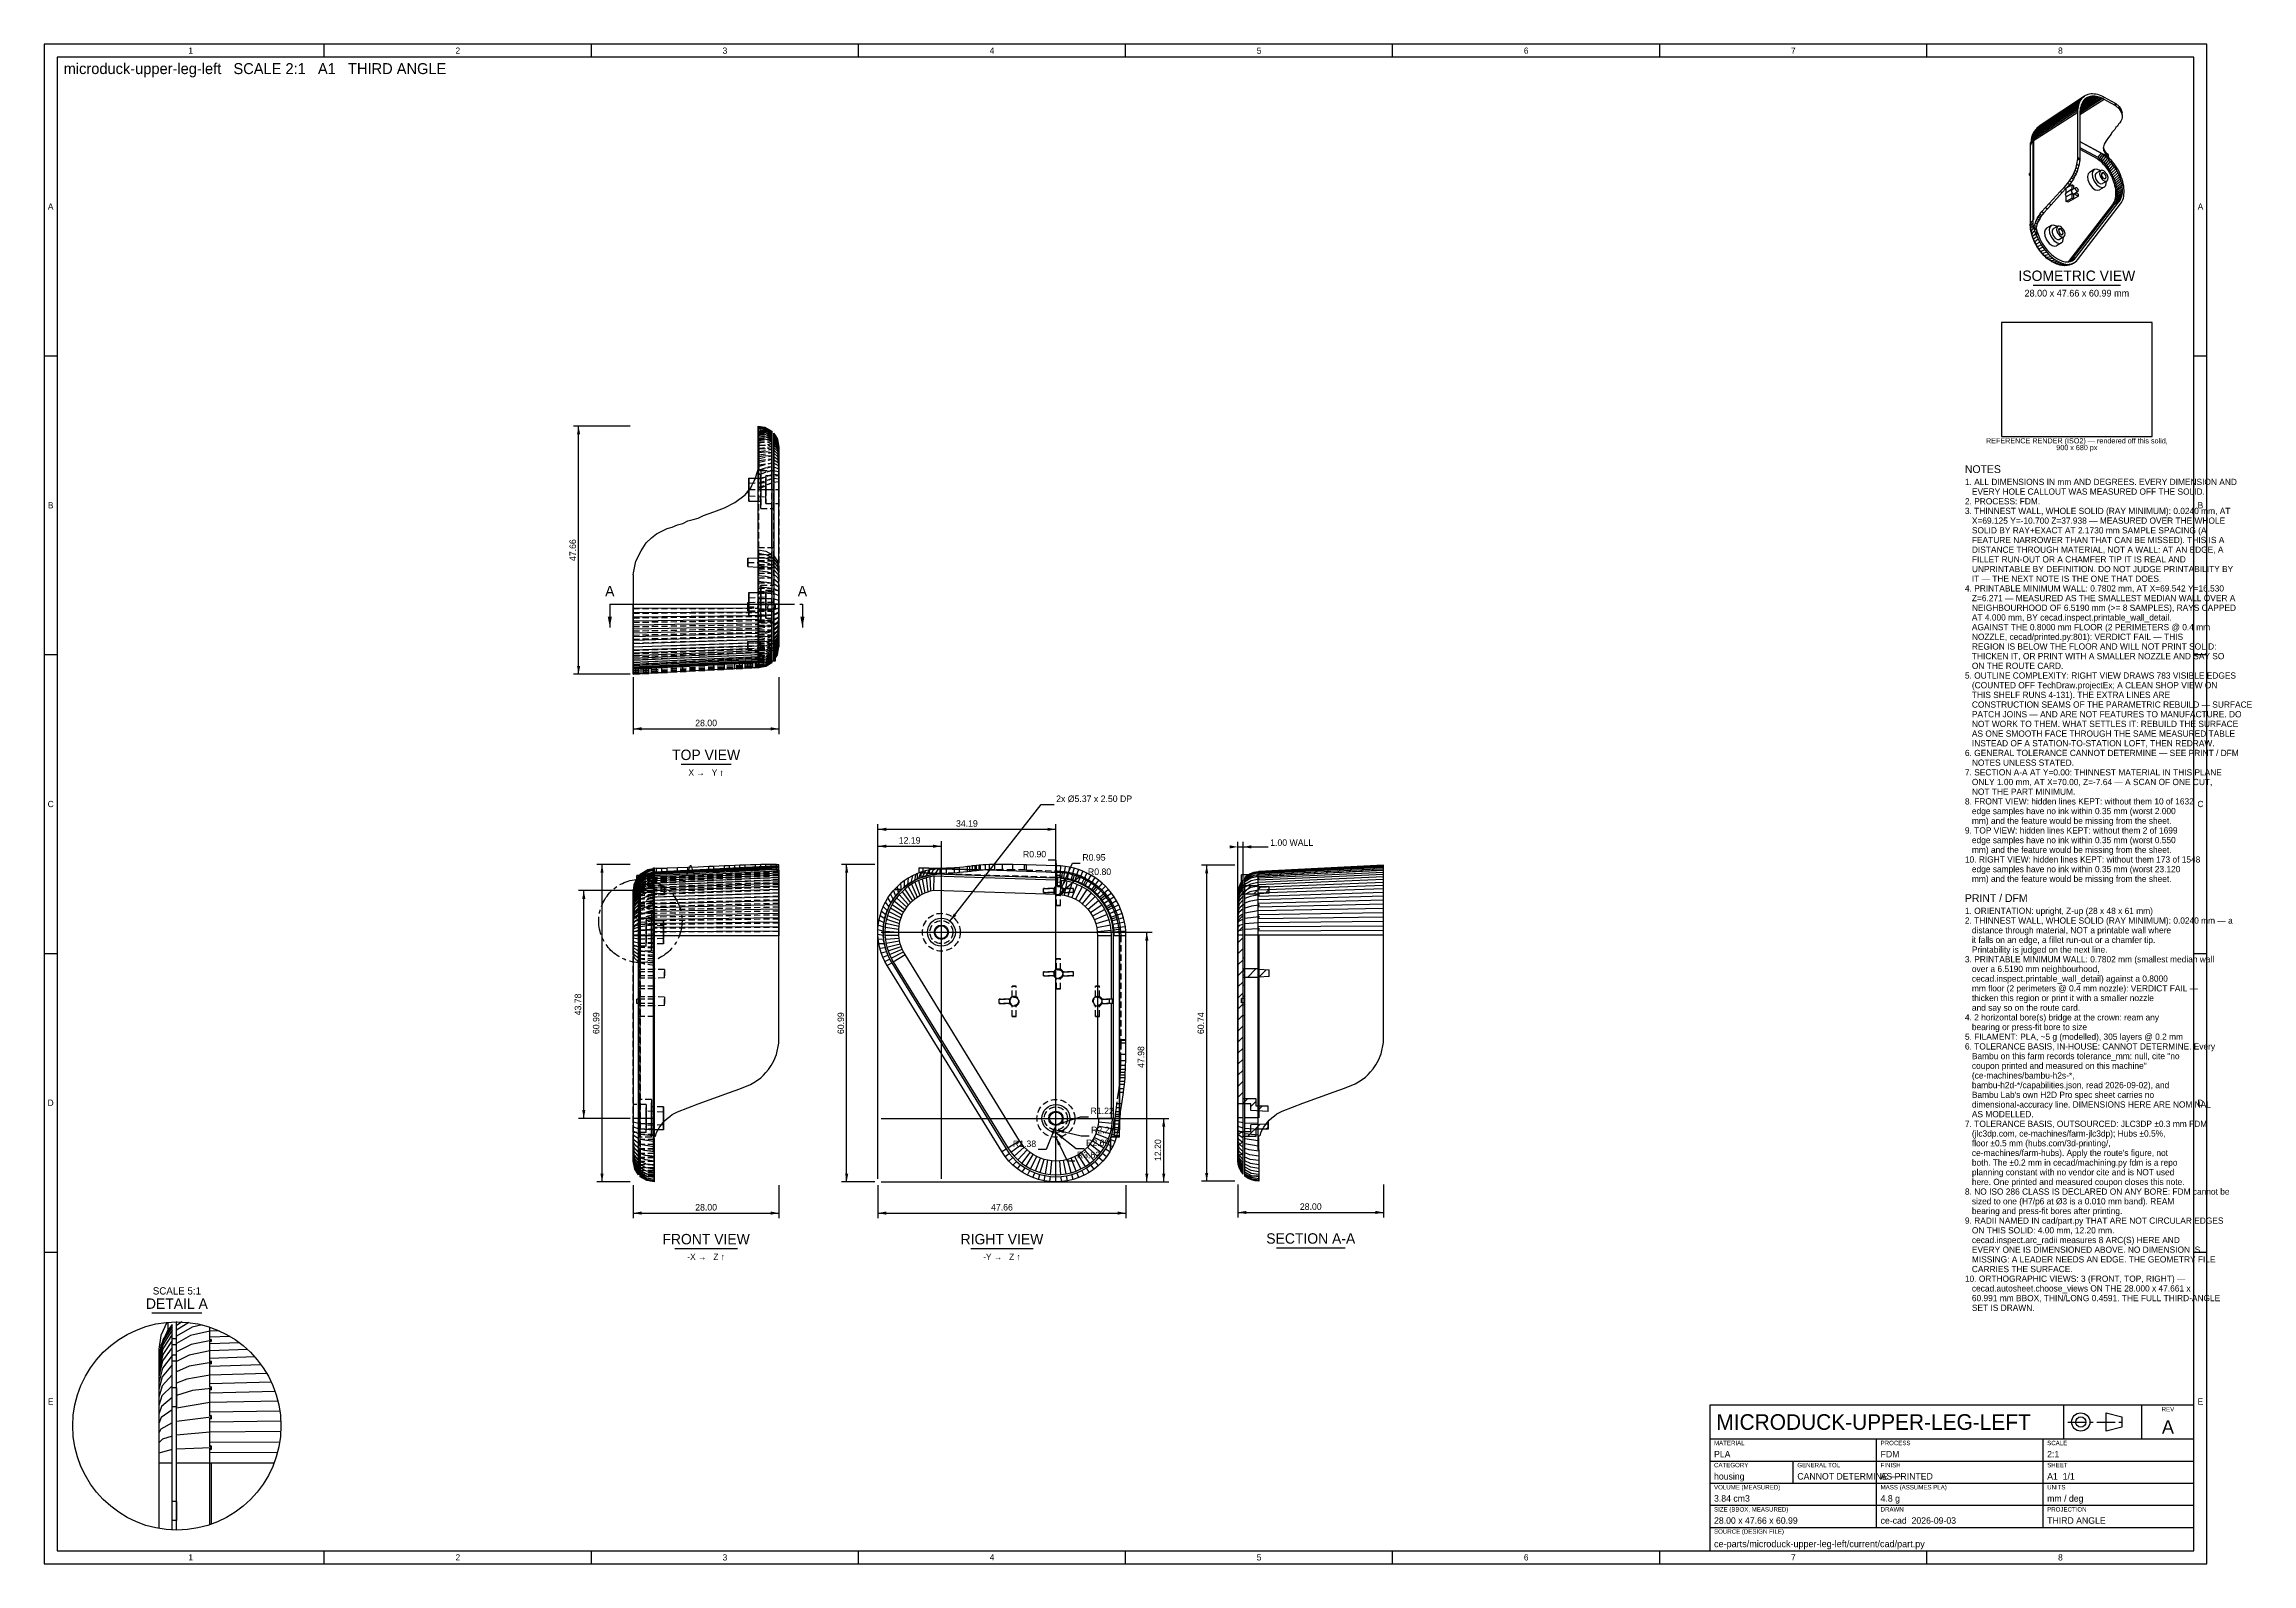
# Model space of a CAD drawing. Header units: millimetres. Extents: x 5 to 853, y 5 to 589.
import ezdxf
from ezdxf.enums import TextEntityAlignment as Align

# ---------------------------------------------------------------- set-up
doc = ezdxf.new("R2010")
doc.units = ezdxf.units.MM
for name, pattern in [('CENTER', [11.2, 7, -1.4, 1.4, -1.4]), ('HIDDEN', [3.6, 2.4, -1.2]), ('PHANTOM', [21, 11, -2, 2, -2, 2, -2])]:
    doc.linetypes.add(name, pattern=pattern)
for name, color, linetype in [('CENTER', 4, 'CENTER'), ('CUT', 1, 'PHANTOM'), ('CUTTHIN', 1, 'PHANTOM'), ('DIM', 3, 'CONTINUOUS'), ('FRAME', 7, 'CONTINUOUS'), ('HATCH', 5, 'CONTINUOUS'), ('HIDDEN', 8, 'HIDDEN'), ('SECTION', 7, 'CONTINUOUS'), ('TEXT', 3, 'CONTINUOUS'), ('TITLE', 7, 'CONTINUOUS'), ('VISIBLE', 7, 'CONTINUOUS')]:
    doc.layers.add(name, color=color, linetype=linetype)

msp = doc.modelspace()

# ---------------------------------------------------------------- texts
at = {"layer": 'TEXT'}
for s, height, p in [('microduck-upper-leg-left   SCALE 2:1   A1   THIRD ANGLE', 4.2, (12.5, 577.5)), ('NOTES', 3, (743, 424.177778)), ('1. ALL DIMENSIONS IN mm AND DEGREES. EVERY DIMENSION AND', 2.4, (743, 419.577778)), ('   EVERY HOLE CALLOUT WAS MEASURED OFF THE SOLID.', 2.4, (743, 415.857778)), ('3. THINNEST WALL, WHOLE SOLID (RAY MINIMUM): 0.0240 mm, AT', 2.4, (743, 408.417778)), ('2. PROCESS: FDM.', 2.4, (743, 412.137778)), ('   X=69.125 Y=-10.700 Z=37.938 — MEASURED OVER THE WHOLE', 2.4, (743, 404.697778)), ('   SOLID BY RAY+EXACT AT 2.1730 mm SAMPLE SPACING (A', 2.4, (743, 400.977778)), ('   FEATURE NARROWER THAN THAT CAN BE MISSED). THIS IS A', 2.4, (743, 397.257778)), ('   DISTANCE THROUGH MATERIAL, NOT A WALL: AT AN EDGE, A', 2.4, (743, 393.537778)), ('   FILLET RUN-OUT OR A CHAMFER TIP IT IS REAL AND', 2.4, (743, 389.817778)), ('   UNPRINTABLE BY DEFINITION. DO NOT JUDGE PRINTABILITY BY', 2.4, (743, 386.097778)), ('   IT — THE NEXT NOTE IS THE ONE THAT DOES.', 2.4, (743, 382.377778)), ('4. PRINTABLE MINIMUM WALL: 0.7802 mm, AT X=69.542 Y=16.530', 2.4, (743, 378.657778)), ('   Z=6.271 — MEASURED AS THE SMALLEST MEDIAN WALL OVER A', 2.4, (743, 374.937778)), ('   NEIGHBOURHOOD OF 6.5190 mm (>= 8 SAMPLES), RAYS CAPPED', 2.4, (743, 371.217778)), ('   AT 4.000 mm, BY cecad.inspect.printable_wall_detail.', 2.4, (743, 367.497778)), ('   AGAINST THE 0.8000 mm FLOOR (2 PERIMETERS @ 0.4 mm', 2.4, (743, 363.777778)), ('   NOZZLE, cecad/printed.py:801): VERDICT FAIL — THIS', 2.4, (743, 360.057778)), ('   REGION IS BELOW THE FLOOR AND WILL NOT PRINT SOLID:', 2.4, (743, 356.337778)), ('   THICKEN IT, OR PRINT WITH A SMALLER NOZZLE AND SAY SO', 2.4, (743, 352.617778)), ('   ON THE ROUTE CARD.', 2.4, (743, 348.897778)), ('5. OUTLINE COMPLEXITY: RIGHT VIEW DRAWS 783 VISIBLE EDGES', 2.4, (743, 345.177778)), ('   THIS SHELF RUNS 4-131). THE EXTRA LINES ARE', 2.4, (743, 337.737778)), ('   (COUNTED OFF TechDraw.projectEx; A CLEAN SHOP VIEW ON', 2.4, (743, 341.457778)), ('   CONSTRUCTION SEAMS OF THE PARAMETRIC REBUILD — SURFACE', 2.4, (743, 334.017778)), ('   PATCH JOINS — AND ARE NOT FEATURES TO MANUFACTURE. DO', 2.4, (743, 330.297778)), ('   AS ONE SMOOTH FACE THROUGH THE SAME MEASURED TABLE', 2.4, (743, 322.857778)), ('   NOT WORK TO THEM. WHAT SETTLES IT: REBUILD THE SURFACE', 2.4, (743, 326.577778)), ('6. GENERAL TOLERANCE CANNOT DETERMINE — SEE PRINT / DFM', 2.4, (743, 315.417778)), ('   NOTES UNLESS STATED.', 2.4, (743, 311.697778)), ('   INSTEAD OF A STATION-TO-STATION LOFT, THEN REDRAW.', 2.4, (743, 319.137778)), ('7. SECTION A-A AT Y=0.00: THINNEST MATERIAL IN THIS PLANE', 2.4, (743, 307.977778)), ('   ONLY 1.00 mm, AT X=70.00, Z=-7.64 — A SCAN OF ONE CUT,', 2.4, (743, 304.257778)), ('2x Ø5.37 x 2.50 DP', 2.5, (393.83177, 297.767814)), ('8. FRONT VIEW: hidden lines KEPT: without them 10 of 1632', 2.4, (743, 296.817778)), ('   NOT THE PART MINIMUM.', 2.4, (743, 300.537778)), ('   edge samples have no ink within 0.35 mm (worst 2.000', 2.4, (743, 293.097778)), ('   mm) and the feature would be missing from the sheet.', 2.4, (743, 289.377778)), ('1.00 WALL', 2.5, (476.060756, 280.912709)), ('9. TOP VIEW: hidden lines KEPT: without them 2 of 1699', 2.4, (743, 285.657778)), ('   edge samples have no ink within 0.35 mm (worst 0.550', 2.4, (743, 281.937778)), ('   mm) and the feature would be missing from the sheet.', 2.4, (743, 278.217778)), ('A', 4, (251.589244, 269.561631)), ('R0.95', 2.5, (403.905769, 275.232705)), ('R0.80', 2.5, (406.045889, 269.732252)), ('10. RIGHT VIEW: hidden lines KEPT: without them 173 of 1548', 2.4, (743, 274.497778)), ('   edge samples have no ink within 0.35 mm (worst 23.120', 2.4, (743, 270.777778)), ('   mm) and the feature would be missing from the sheet.', 2.4, (743, 267.057778)), ('1. ORIENTATION: upright, Z-up (28 x 48 x 61 mm)', 2.4, (743, 254.737778)), ('PRINT / DFM', 3, (743, 259.337778)), ('2. THINNEST WALL, WHOLE SOLID (RAY MINIMUM): 0.0240 mm — a', 2.4, (743, 251.017778)), ('   distance through material, NOT a printable wall where', 2.4, (743, 247.297778)), ('   it falls on an edge, a fillet run-out or a chamfer tip.', 2.4, (743, 243.577778)), ('3. PRINTABLE MINIMUM WALL: 0.7802 mm (smallest median wall', 2.4, (743, 236.137778)), ('   Printability is judged on the next line.', 2.4, (743, 239.857778)), ('   over a 6.5190 mm neighbourhood,', 2.4, (743, 232.417778)), ('   cecad.inspect.printable_wall_detail) against a 0.8000', 2.4, (743, 228.697778)), ('   thicken this region or print it with a smaller nozzle', 2.4, (743, 221.257778)), ('   mm floor (2 perimeters @ 0.4 mm nozzle): VERDICT FAIL —', 2.4, (743, 224.977778)), ('4. 2 horizontal bore(s) bridge at the crown: ream any', 2.4, (743, 213.817778)), ('   and say so on the route card.', 2.4, (743, 217.537778)), ('   bearing or press-fit bore to size', 2.4, (743, 210.097778)), ('5. FILAMENT: PLA, ~5 g (modelled), 305 layers @ 0.2 mm', 2.4, (743, 206.377778)), ('6. TOLERANCE BASIS, IN-HOUSE: CANNOT DETERMINE. Every', 2.4, (743, 202.657778)), ('   coupon printed and measured on this machine"', 2.4, (743, 195.217778)), ('   Bambu on this farm records tolerance_mm: null, cite "no', 2.4, (743, 198.937778)), ('   (ce-machines/bambu-h2s-*,', 2.4, (743, 191.497778)), ('   bambu-h2d-*/capabilities.json, read 2026-09-02), and', 2.4, (743, 187.777778)), ('R1.22', 2.5, (407.039166, 177.823605)), ('   AS MODELLED.', 2.4, (743, 176.617778)), ('   dimensional-accuracy line. DIMENSIONS HERE ARE NOMINAL', 2.4, (743, 180.337778)), ("   Bambu Lab's own H2D Pro spec sheet carries no", 2.4, (743, 184.057778)), ('R2.21', 2.5, (407.263013, 170.484118)), ('7. TOLERANCE BASIS, OUTSOURCED: JLC3DP ±0.3 mm FDM', 2.4, (743, 172.897778)), ('   (jlc3dp.com, ce-machines/farm-jlc3dp); Hubs ±0.5%,', 2.4, (743, 169.177778)), ('R3.63', 2.5, (401.799274, 160.874304)), ('R2.69', 2.5, (405.329657, 165.561453)), ('   floor ±0.5 mm (hubs.com/3d-printing/,', 2.4, (743, 165.457778)), ("   ce-machines/farm-hubs). Apply the route's figure, not", 2.4, (743, 161.737778)), ('   both. The ±0.2 mm in cecad/machining.py fdm is a repo', 2.4, (743, 158.017778)), ('   planning constant with no vendor cite and is NOT used', 2.4, (743, 154.297778)), ('   here. One printed and measured coupon closes this note.', 2.4, (743, 150.577778)), ('8. NO ISO 286 CLASS IS DECLARED ON ANY BORE: FDM cannot be', 2.4, (743, 146.857778)), ('   sized to one (H7/p6 at Ø3 is a 0.010 mm band). REAM', 2.4, (743, 143.137778)), ('9. RADII NAMED IN cad/part.py THAT ARE NOT CIRCULAR EDGES', 2.4, (743, 135.697778)), ('   bearing and press-fit bores after printing.', 2.4, (743, 139.417778)), ('   cecad.inspect.arc_radii measures 8 ARC(S) HERE AND', 2.4, (743, 128.257778)), ('   ON THIS SOLID: 4.00 mm, 12.20 mm.', 2.4, (743, 131.977778)), ('   CARRIES THE SURFACE.', 2.4, (743, 117.097778)), ('   EVERY ONE IS DIMENSIONED ABOVE. NO DIMENSION IS', 2.4, (743, 124.537778)), ('   MISSING: A LEADER NEEDS AN EDGE. THE GEOMETRY FILE', 2.4, (743, 120.817778)), ('10. ORTHOGRAPHIC VIEWS: 3 (FRONT, TOP, RIGHT) —', 2.4, (743, 113.377778)), ('   cecad.autosheet.choose_views ON THE 28.000 x 47.661 x', 2.4, (743, 109.657778)), ('   SET IS DRAWN.', 2.4, (743, 102.217778)), ('   60.991 mm BBOX, THIN/LONG 0.4591. THE FULL THIRD-ANGLE', 2.4, (743, 105.937778)), ('PLA', 2.5, (646.6, 45.9)), ('FDM', 2.5, (710.6, 45.9)), ('2:1', 2.5, (774.6, 45.9)), ('housing', 2.5, (646.6, 37.4)), ('CANNOT DETERMINE —~', 2.5, (678.6, 37.4)), ('AS PRINTED', 2.5, (710.6, 37.4)), ('A1  1/1', 2.5, (774.6, 37.4)), ('3.84 cm3', 2.5, (646.6, 28.9)), ('4.8 g', 2.5, (710.6, 28.9)), ('mm / deg', 2.5, (774.6, 28.9)), ('28.00 x 47.66 x 60.99', 2.5, (646.6, 20.4)), ('ce-cad  2026-09-03', 2.5, (710.6, 20.4)), ('THIRD ANGLE', 2.5, (774.6, 20.4)), ('ce-parts/microduck-upper-leg-left/current/cad/part.py', 2.6, (646.6, 11.4))]:
    msp.add_text(s, height=height, dxfattribs=at).set_placement(p)
for s, height, p in [('ISOMETRIC VIEW', 4, (786, 498)), ('28.00 x 47.66 x 60.99 mm', 2.6, (786, 492)), ('REFERENCE RENDER (ISO2) — rendered off this solid,', 2, (786, 435.577778)), ('900 x 680 px', 2, (786, 432.977778)), ('28.00', 2.5, (259.339244, 326.892814)), ('TOP VIEW', 4, (259.339244, 313.892814)), ('X →   Y ↑', 2.4, (259.339244, 307.892814)), ('34.19', 2.5, (359.533, 288.267814)), ('12.19', 2.5, (337.533, 281.767814)), ('28.00', 2.5, (259.339244, 140.785674)), ('47.66', 2.5, (373, 140.785674)), ('28.00', 2.5, (491.660756, 141.040779)), ('FRONT VIEW', 4, (259.339244, 127.785674)), ('RIGHT VIEW', 4, (373, 127.785674)), ('SECTION A-A', 4, (491.660756, 128.040779)), ('-X →   Z ↑', 2.4, (259.339244, 121.785674)), ('-Y →   Z ↑', 2.4, (373, 121.785674)), ('SCALE 5:1', 2.8, (56, 108.5)), ('DETAIL A', 4, (56, 103)), ('A', 5.2, (821, 55))]:
    msp.add_text(s, height=height, dxfattribs=at).set_placement(p, align=Align.CENTER)
for s, p in [('47.66', (209.339244, 394.55357)), ('43.78', (211.339244, 219.962631)), ('60.99', (218.339244, 212.776744)), ('60.99', (312.339244, 212.776744)), ('60.74', (450.660756, 212.776744)), ('47.98', (427.660756, 199.762653)), ('12.20', (434.160756, 163.985653))]:
    msp.add_text(s, height=2.5, rotation=90, dxfattribs=at).set_placement(p, align=Align.CENTER)
for p in [(222.339244, 378.826814), (296.339244, 378.826814)]:
    msp.add_text('A', height=4, dxfattribs=at).set_placement(p, align=Align.MIDDLE_CENTER)
for s, p in [('R0.90', (389.995659, 276.473552)), ('R1.38', (386.145163, 165.174738))]:
    msp.add_text(s, height=2.5, dxfattribs=at).set_placement(p, align=Align.RIGHT)
msp.add_text('MICRODUCK-UPPER-LEG-LEFT', height=6, dxfattribs=at).set_placement((647.5, 59.5), align=Align.MIDDLE_LEFT)
at = {"layer": 'TITLE'}
for s, p in [('1', (61.3125, 586.5)), ('2', (163.9375, 586.5)), ('3', (266.5625, 586.5)), ('4', (369.1875, 586.5)), ('5', (471.8125, 586.5)), ('6', (574.4375, 586.5)), ('7', (677.0625, 586.5)), ('8', (779.6875, 586.5)), ('A', (7.5, 526.6)), ('A', (833.5, 526.6)), ('B', (7.5, 411.8)), ('B', (833.5, 411.8)), ('C', (7.5, 297)), ('C', (833.5, 297)), ('D', (7.5, 182.2)), ('D', (833.5, 182.2)), ('E', (7.5, 67.4)), ('E', (833.5, 67.4)), ('1', (61.3125, 7.5)), ('2', (163.9375, 7.5)), ('3', (266.5625, 7.5)), ('4', (369.1875, 7.5)), ('5', (471.8125, 7.5)), ('6', (574.4375, 7.5)), ('7', (677.0625, 7.5)), ('8', (779.6875, 7.5))]:
    msp.add_text(s, height=2.4, dxfattribs=at).set_placement(p, align=Align.MIDDLE_CENTER)
msp.add_text('REV', height=1.7, dxfattribs=at).set_placement((821, 63.6), align=Align.CENTER)
for s, p in [('MATERIAL', (646.6, 50.6)), ('PROCESS', (710.6, 50.6)), ('SCALE', (774.6, 50.6)), ('CATEGORY', (646.6, 42.1)), ('GENERAL TOL', (678.6, 42.1)), ('FINISH', (710.6, 42.1)), ('SHEET', (774.6, 42.1)), ('VOLUME (MEASURED)', (646.6, 33.6)), ('MASS (ASSUMES PLA)', (710.6, 33.6)), ('UNITS', (774.6, 33.6)), ('SIZE (BBOX, MEASURED)', (646.6, 25.1)), ('DRAWN', (710.6, 25.1)), ('PROJECTION', (774.6, 25.1)), ('SOURCE (DESIGN FILE)', (646.6, 16.6))]:
    msp.add_text(s, height=1.7, dxfattribs=at).set_placement(p)

# ---------------------------------------------------------------- linework, layer by layer
at = {"layer": 'CENTER'}
for p, q in [((349.726756, 248.939631), (349.726756, 254.709631)), ((342.756756, 247.739631), (348.526756, 247.739631)), ((349.726756, 240.769631), (349.726756, 246.539631)), ((350.926756, 247.739631), (356.696756, 247.739631)), ((393.726756, 177.385631), (393.726756, 183.155631)), ((386.756756, 176.185631), (392.526756, 176.185631)), ((393.726756, 169.215631), (393.726756, 174.985631)), ((394.926756, 176.185631), (400.696756, 176.185631)), ((782.5, 59.5), (804.75, 59.5))]:
    msp.add_line(p, q, dxfattribs=at)
msp.add_circle((234.089244, 252.061631), 16, dxfattribs=at)
at = {"layer": 'CUT'}
for p, q in [((222.339244, 373.826814), (236.339244, 373.826814)), ((222.339244, 373.826814), (222.339244, 364.826814)), ((282.339244, 373.826814), (296.339244, 373.826814)), ((296.339244, 373.826814), (296.339244, 364.826814))]:
    msp.add_line(p, q, dxfattribs=at)
for points in [[(222.339244, 364.826814), (223.137244, 369.026814), (221.541244, 369.026814)], [(296.339244, 364.826814), (297.137244, 369.026814), (295.541244, 369.026814)]]:
    msp.add_solid(points, dxfattribs=at)
at = {"layer": 'CUTTHIN'}
msp.add_line((236.339244, 373.826814), (282.339244, 373.826814), dxfattribs=at)
at = {"layer": 'DIM'}
for p, q in [((230.139244, 442.214326), (208.339244, 442.214326)), ((210.339244, 346.892814), (210.339244, 442.214326)), ((230.139244, 346.892814), (208.339244, 346.892814)), ((231.339244, 345.692814), (231.339244, 323.892814)), ((287.339244, 345.692814), (287.339244, 323.892814)), ((231.339244, 325.892814), (287.339244, 325.892814)), ((325.339244, 152.985674), (325.339244, 289.267814)), ((353.032858, 251.971249), (388.03177, 296.767814)), ((388.03177, 296.767814), (393.03177, 296.767814)), ((393.726756, 152.985674), (393.726756, 289.267814)), ((325.339244, 287.267814), (393.726756, 287.267814)), ((325.339244, 152.985674), (325.339244, 282.767814)), ((325.339244, 280.767814), (349.726756, 280.767814)), ((349.726756, 152.985674), (349.726756, 282.767814)), ((463.660756, 162.351175), (463.660756, 282.512709)), ((463.660756, 280.512709), (465.660756, 280.512709)), ((465.660756, 162.351175), (465.660756, 282.512709)), ((465.660756, 280.512709), (475.260756, 280.512709)), ((230.139244, 273.767814), (217.339244, 273.767814)), ((219.339244, 151.785674), (219.339244, 273.767814)), ((324.139244, 273.767814), (311.339244, 273.767814)), ((313.339244, 151.785674), (313.339244, 273.767814)), ((393.795659, 275.473552), (390.795659, 275.473552)), ((394.315846, 265.487091), (393.795659, 275.473552)), ((396.070259, 265.083134), (400.105769, 274.232705)), ((400.105769, 274.232705), (403.105769, 274.232705)), ((462.460756, 273.512709), (449.660756, 273.512709)), ((451.660756, 152.040779), (451.660756, 273.512709)), ((242.139244, 263.739631), (210.339244, 263.739631)), ((212.339244, 176.185631), (212.339244, 263.739631)), ((394.726756, 262.139631), (402.245889, 268.732252)), ((402.245889, 268.732252), (405.245889, 268.732252)), ((326.539244, 247.739631), (430.660756, 247.739631)), ((428.660756, 151.785674), (428.660756, 247.739631)), ((230.139244, 176.185631), (210.339244, 176.185631)), ((326.539244, 176.185631), (437.160756, 176.185631)), ((393.726756, 173.432143), (389.945163, 164.174738)), ((393.726756, 173.73912), (403.239166, 176.823605)), ((393.726756, 171.765631), (403.463013, 169.484118)), ((393.726756, 170.815631), (401.529657, 164.561453)), ((403.239166, 176.823605), (406.239166, 176.823605)), ((435.160756, 151.785674), (435.160756, 176.185631)), ((389.945163, 164.174738), (386.945163, 164.174738)), ((393.726756, 168.915631), (397.999274, 159.874304)), ((401.529657, 164.561453), (404.529657, 164.561453)), ((403.463013, 169.484118), (406.463013, 169.484118)), ((397.999274, 159.874304), (400.999274, 159.874304)), ((230.139244, 151.785674), (217.339244, 151.785674)), ((231.339244, 150.585674), (231.339244, 137.785674)), ((287.339244, 150.585674), (287.339244, 137.785674)), ((324.139244, 151.785674), (311.339244, 151.785674)), ((325.339244, 150.585674), (325.339244, 137.785674)), ((326.539244, 151.785674), (430.660756, 151.785674)), ((326.539244, 151.785674), (437.160756, 151.785674)), ((420.660756, 150.585674), (420.660756, 137.785674)), ((462.460756, 152.040779), (449.660756, 152.040779)), ((463.660756, 150.840779), (463.660756, 138.040779)), ((519.660756, 150.840779), (519.660756, 138.040779)), ((231.339244, 139.785674), (287.339244, 139.785674)), ((325.339244, 139.785674), (420.660756, 139.785674)), ((463.660756, 140.040779), (519.660756, 140.040779))]:
    msp.add_line(p, q, dxfattribs=at)
for points in [[(210.339244, 442.214326), (209.731244, 439.014326), (210.947244, 439.014326)], [(210.339244, 346.892814), (210.947244, 350.092814), (209.731244, 350.092814)], [(231.339244, 325.892814), (234.539244, 325.284814), (234.539244, 326.500814)], [(287.339244, 325.892814), (284.139244, 326.500814), (284.139244, 325.284814)], [(325.339244, 287.267814), (328.539244, 286.659814), (328.539244, 287.875814)], [(325.339244, 280.767814), (328.539244, 280.159814), (328.539244, 281.375814)], [(349.726756, 280.767814), (346.526756, 281.375814), (346.526756, 280.159814)], [(393.726756, 287.267814), (390.526756, 287.875814), (390.526756, 286.659814)], [(463.660756, 280.512709), (460.460756, 281.120709), (460.460756, 279.904709)], [(465.660756, 280.512709), (468.860756, 279.904709), (468.860756, 281.120709)], [(219.339244, 273.767814), (218.731244, 270.567814), (219.947244, 270.567814)], [(313.339244, 273.767814), (312.731244, 270.567814), (313.947244, 270.567814)], [(451.660756, 273.512709), (451.052756, 270.312709), (452.268756, 270.312709)], [(212.339244, 263.739631), (211.731244, 260.539631), (212.947244, 260.539631)], [(394.315846, 265.487091), (394.756563, 268.714386), (393.54221, 268.651131)], [(394.726756, 262.139631), (397.53371, 263.792106), (396.732047, 264.706433)], [(396.070259, 265.083134), (397.917916, 267.765638), (396.805328, 268.256356)], [(353.032858, 251.971249), (355.482086, 254.118561), (354.523864, 254.867206)], [(428.660756, 247.739631), (428.052756, 244.539631), (429.268756, 244.539631)], [(212.339244, 176.185631), (212.947244, 179.385631), (211.731244, 179.385631)], [(393.726756, 173.432143), (391.953796, 170.699694), (393.079496, 170.239852)], [(393.726756, 173.73912), (396.958264, 174.1478), (396.583191, 175.304509)], [(393.726756, 171.765631), (396.703642, 170.443583), (396.981074, 171.627511)], [(393.726756, 170.815631), (395.84343, 168.339878), (396.603938, 169.288711)], [(435.160756, 176.185631), (434.552756, 172.985631), (435.768756, 172.985631)], [(393.726756, 168.915631), (394.544249, 165.762638), (395.643674, 166.282176)], [(219.339244, 151.785674), (219.947244, 154.985674), (218.731244, 154.985674)], [(313.339244, 151.785674), (313.947244, 154.985674), (312.731244, 154.985674)], [(428.660756, 151.785674), (429.268756, 154.985674), (428.052756, 154.985674)], [(435.160756, 151.785674), (435.768756, 154.985674), (434.552756, 154.985674)], [(451.660756, 152.040779), (452.268756, 155.240779), (451.052756, 155.240779)], [(231.339244, 139.785674), (234.539244, 139.177674), (234.539244, 140.393674)], [(287.339244, 139.785674), (284.139244, 140.393674), (284.139244, 139.177674)], [(325.339244, 139.785674), (328.539244, 139.177674), (328.539244, 140.393674)], [(420.660756, 139.785674), (417.460756, 140.393674), (417.460756, 139.177674)], [(463.660756, 140.040779), (466.860756, 139.432779), (466.860756, 140.648779)], [(519.660756, 140.040779), (516.460756, 140.648779), (516.460756, 139.432779)]]:
    msp.add_solid(points, dxfattribs=at)
at = {"layer": 'FRAME'}
for p, q in [((831, 584), (10, 584)), ((10, 584), (10, 10)), ((831, 10), (831, 584)), ((831, 66), (645, 66)), ((645, 66), (645, 10)), ((831, 10), (831, 66)), ((10, 10), (831, 10)), ((645, 10), (831, 10))]:
    msp.add_line(p, q, dxfattribs=at)
at = {"layer": 'HATCH'}
for p, q in [((479.365186, 269.404908), (481.471577, 271.511299)), ((483.842471, 269.639552), (485.948862, 271.745944)), ((488.319756, 269.874197), (490.426148, 271.980588)), ((492.797042, 270.108841), (494.903433, 272.215233)), ((497.274327, 270.343486), (499.380718, 272.449877)), ((501.751612, 270.578131), (503.858003, 272.684522)), ((506.228897, 270.812775), (508.335289, 272.919166)), ((510.706183, 271.04742), (512.812574, 273.153811)), ((515.183468, 271.282064), (517.289859, 273.388456)), ((519.660753, 271.516709), (519.660756, 271.516712)), ((463.660756, 260.623319), (468.645696, 265.608258)), ((464.15005, 265.355253), (465.660756, 266.865959)), ((469.657238, 262.37716), (472.701995, 265.421917)), ((470.410615, 268.935619), (472.517007, 271.04201)), ((474.174853, 262.652134), (475.660756, 264.138037)), ((474.887901, 269.170263), (476.994292, 271.276654)), ((463.660756, 256.380678), (465.660756, 258.380678)), ((463.660756, 252.138037), (465.660756, 254.138037)), ((463.660756, 247.895397), (465.660756, 249.895397)), ((463.660756, 243.652756), (465.660756, 245.652756)), ((463.660756, 239.410115), (465.660756, 241.410115)), ((463.660756, 235.167474), (465.660756, 237.167474)), ((463.660756, 230.924834), (466.344181, 233.608258)), ((467.355723, 230.37716), (470.586822, 233.608258)), ((471.598363, 230.37716), (471.660756, 230.439552)), ((471.727023, 230.50582), (474.532646, 233.311442)), ((463.660756, 226.682193), (465.660756, 228.682193)), ((463.660756, 222.439552), (465.660756, 224.439552)), ((463.660756, 218.196912), (465.660756, 220.196912)), ((463.660756, 213.954271), (465.660756, 215.954271)), ((463.660756, 209.71163), (465.660756, 211.71163)), ((463.660756, 205.46899), (465.660756, 207.46899)), ((463.660756, 201.226349), (465.660756, 203.226349)), ((463.660756, 196.983708), (465.660756, 198.983708)), ((463.660756, 192.741068), (465.660756, 194.741068)), ((463.660756, 188.498427), (465.660756, 190.498427)), ((463.660756, 184.255786), (465.660756, 186.255786)), ((465.45632, 181.808709), (467.35632, 183.708709)), ((468.660756, 180.770505), (470.660756, 182.770505)), ((471.206675, 179.073783), (472.991601, 180.858709)), ((475.260753, 178.885221), (475.260756, 178.885223)), ((463.660756, 169.71963), (465.009836, 171.068709)), ((467.352476, 169.168709), (472.025487, 173.84172)), ((474.445117, 172.018709), (475.260756, 172.834348)), ((463.660756, 165.476989), (465.660756, 167.476989)), ((463.660756, 161.234348), (465.660756, 163.234348)), ((464.101443, 157.432395), (464.49696, 157.827912)), ((464.496961, 157.827912), (465.660756, 158.991708)), ((465.66076, 154.749071), (465.66076, 154.749071)), ((468.206466, 152.829132), (468.58177, 153.204436)), ((469.417943, 154.040609), (469.417945, 154.040611)), ((471.660753, 152.040779), (471.660754, 152.040779))]:
    msp.add_line(p, q, dxfattribs=at)
at = {"layer": 'HIDDEN'}
for p, q in [((279.339244, 442.214326), (279.339244, 442.205097)), ((279.339244, 442.205097), (279.339244, 442.06175)), ((279.339244, 442.205097), (281.881573, 441.796212)), ((279.339244, 442.06175), (279.339244, 441.785076)), ((279.339244, 442.06175), (282.148693, 441.577505)), ((279.339244, 441.785076), (279.339244, 441.376595)), ((279.339244, 441.785076), (281.59329, 441.486328)), ((279.339244, 441.376595), (279.339244, 440.838556)), ((279.339244, 441.376595), (281.154454, 441.175574)), ((281.154454, 441.175574), (284.632833, 439.605407)), ((281.59329, 441.486328), (284.63248, 439.923986)), ((282.148693, 441.577505), (284.632159, 440.129473)), ((279.33924, 433.007922), (279.739244, 433.004313)), ((279.339244, 440.838556), (279.339244, 440.173917)), ((279.339244, 440.838556), (283.211281, 440.049179)), ((279.339244, 440.216615), (279.339244, 440.105257)), ((279.339244, 440.20362), (279.339244, 440.216615)), ((279.339244, 440.216615), (281.244795, 440.209825)), ((279.339244, 440.20362), (281.244795, 440.209825)), ((279.339244, 440.066347), (279.339244, 440.20362)), ((279.339244, 440.173917), (279.339244, 439.386337)), ((279.339244, 440.173917), (283.10703, 439.503878)), ((279.339244, 440.066347), (284.631404, 440.129259)), ((279.339244, 440.105257), (279.339244, 439.870164)), ((279.339244, 440.105257), (284.631194, 440.060095)), ((279.339244, 439.80556), (279.339244, 440.066347)), ((279.339244, 439.80556), (284.631195, 439.923446)), ((279.339244, 439.870164), (279.339244, 439.512642)), ((279.339244, 439.870164), (284.631033, 439.808565)), ((279.339244, 439.422708), (279.339244, 439.80556)), ((279.339244, 439.422708), (284.631031, 439.604472)), ((279.339244, 439.512642), (279.339244, 439.034676)), ((279.339244, 439.512642), (284.630904, 439.444454)), ((279.339244, 438.919921), (279.339244, 439.422708)), ((279.339244, 439.386337), (279.339244, 438.480146)), ((279.339244, 439.386337), (282.964411, 438.848884)), ((279.339244, 438.919921), (284.630904, 439.173975)), ((279.339244, 439.034676), (279.339244, 438.438921)), ((279.339244, 439.034676), (284.630807, 438.969626)), ((279.339244, 438.299994), (279.339244, 438.919921)), ((279.339244, 438.299994), (284.630811, 438.634164)), ((279.339244, 438.480146), (279.339244, 437.460332)), ((279.339244, 438.480146), (282.459395, 438.160348)), ((279.339244, 438.438921), (279.339244, 437.728685)), ((279.339244, 438.438921), (284.630742, 438.386512)), ((279.339244, 437.566373), (279.339244, 438.299994)), ((279.339244, 437.566373), (284.630751, 437.987811)), ((279.339244, 437.728685), (279.339244, 436.907914)), ((279.339244, 437.728685), (284.63071, 437.698099)), ((279.339244, 436.723135), (279.339244, 437.566373)), ((279.339244, 437.460332), (279.339244, 436.332504)), ((279.339244, 437.460332), (281.921782, 437.27765)), ((279.339244, 436.723135), (284.630723, 437.238232)), ((279.339244, 392.907914), (279.339244, 436.907914)), ((279.339244, 436.907914), (284.63071, 436.907914)), ((279.339244, 435.774967), (279.339244, 436.723135)), ((279.339244, 435.774967), (284.63071, 436.389272)), ((279.339244, 436.332504), (283.241937, 435.997312)), ((279.339244, 436.332504), (279.339244, 435.829517)), ((279.339244, 435.829517), (279.339244, 433.007922)), ((279.339244, 435.829517), (279.739244, 435.813915)), ((279.339244, 434.727139), (279.339244, 435.774967)), ((279.339244, 434.727139), (284.63071, 435.445285)), ((279.339244, 433.585475), (279.339244, 434.727139)), ((279.339244, 433.585475), (284.63071, 434.411111)), ((279.339244, 433.007922), (279.339244, 433.585475)), ((279.739244, 433.004313), (279.739244, 435.813915)), ((279.739244, 434.866824), (279.739244, 435.813915)), ((279.739244, 434.866824), (283.137162, 434.905323)), ((279.739244, 433.513545), (279.739244, 434.866824)), ((279.739244, 433.513545), (282.970694, 433.718155)), ((279.739244, 432.072279), (279.739244, 433.513545)), ((279.739244, 432.427054), (284.63071, 433.292053)), ((279.739244, 432.427054), (279.739244, 433.004313)), ((281.244795, 440.209825), (284.631613, 440.220853)), ((281.244795, 440.209825), (284.631388, 440.197758)), ((281.921782, 437.27765), (284.635073, 436.393183)), ((282.459395, 438.160348), (284.634562, 437.241419)), ((282.964411, 438.848884), (284.634083, 437.990337)), ((282.970694, 433.718155), (284.636792, 433.29849)), ((283.10703, 439.503878), (284.633634, 438.636093)), ((283.137162, 434.905323), (284.636188, 434.41665)), ((283.211281, 440.049179), (284.633218, 439.175372)), ((283.241937, 435.997312), (284.635615, 435.449981)), ((284.631613, 440.220853), (284.631869, 440.220808)), ((284.63167, 440.211283), (284.631613, 440.220853)), ((285.339244, 439.433532), (285.339244, 439.515026)), ((285.339244, 439.242909), (285.339244, 439.433532)), ((285.339244, 439.433532), (286.72945, 437.229102)), ((285.339244, 438.944121), (285.339244, 439.242909)), ((285.339244, 439.242909), (286.727903, 437.077697)), ((285.339244, 438.538675), (285.339244, 438.944121)), ((285.339244, 438.944121), (286.726958, 436.830386)), ((285.339244, 438.028621), (285.339244, 438.538675)), ((285.339244, 438.538675), (286.726721, 436.488203)), ((285.339244, 437.416533), (285.339244, 438.028621)), ((285.339244, 438.028621), (286.727348, 436.05261)), ((285.339244, 436.705504), (285.339244, 437.416533)), ((285.339244, 437.416533), (286.72906, 435.525488)), ((285.339244, 435.899124), (285.339244, 436.705504)), ((285.339244, 436.705504), (286.73216, 434.909138)), ((285.339244, 435.001467), (285.339244, 435.899124)), ((285.339244, 435.899124), (286.737058, 434.206285)), ((285.339244, 434.017066), (285.339244, 435.001467)), ((285.339244, 435.001467), (286.744298, 433.420087)), ((285.339244, 432.950893), (285.339244, 434.017066)), ((285.339244, 434.017066), (286.754607, 432.554162)), ((285.339244, 431.808332), (285.339244, 432.950893)), ((285.339244, 432.950893), (286.768939, 431.612636)), ((286.726721, 436.488203), (287.339244, 433.597371)), ((286.726958, 436.830386), (287.339244, 433.870454)), ((286.727348, 436.05261), (287.339244, 433.249004)), ((286.727903, 437.077697), (287.339244, 434.06695)), ((286.72906, 435.525488), (287.339244, 432.827016)), ((286.72945, 437.229102), (287.339244, 434.185919)), ((286.73216, 434.909138), (287.339244, 432.333421)), ((286.737058, 434.206285), (287.339244, 431.770575)), ((286.744298, 433.420087), (287.339244, 431.141166)), ((287.339244, 434.226795), (287.339244, 434.185919)), ((287.339244, 434.185919), (287.339244, 434.06695)), ((287.339244, 434.06695), (287.339244, 433.870454)), ((287.339244, 433.870454), (287.339244, 433.597371)), ((287.339244, 433.597371), (287.339244, 433.249004)), ((287.339244, 433.249004), (287.339244, 432.827016)), ((287.339244, 432.827016), (287.339244, 432.333421)), ((279.539244, 426.29348), (279.139244, 424.826814)), ((279.339244, 425.560147), (279.676222, 426.795732)), ((279.339244, 425.152049), (284.63071, 426.637853)), ((279.339244, 425.152049), (279.339244, 425.560147)), ((279.339244, 373.826814), (279.339244, 425.560147)), ((279.339244, 423.555606), (279.339244, 425.152049)), ((279.339244, 423.555606), (284.63071, 425.143038)), ((279.539244, 426.29348), (279.739244, 427.026814)), ((279.539244, 373.826814), (279.539244, 426.29348)), ((279.539244, 425.75274), (279.539244, 426.29348)), ((279.539244, 424.010525), (279.539244, 425.75274)), ((279.539244, 425.75274), (280.253756, 425.528546)), ((279.676222, 426.795732), (284.63071, 428.087635)), ((279.676222, 426.795732), (279.739244, 427.026814)), ((279.739244, 431.125673), (279.739244, 432.427054)), ((279.739244, 432.072279), (282.373055, 432.423264)), ((279.739244, 431.125673), (284.63071, 432.09385)), ((279.739244, 430.55111), (279.739244, 432.072279)), ((279.739244, 429.750939), (279.739244, 431.125673)), ((279.739244, 430.55111), (282.049501, 430.969642)), ((279.739244, 429.750939), (284.63071, 430.822644)), ((279.739244, 428.958572), (279.739244, 430.55111)), ((279.739244, 428.31045), (279.739244, 429.750939)), ((279.739244, 428.958572), (283.34755, 429.600749)), ((279.739244, 428.31045), (284.63071, 429.484953)), ((279.739244, 427.303598), (279.739244, 428.958572)), ((279.739244, 427.026814), (279.739244, 428.31045)), ((279.739244, 427.303598), (284.639512, 428.098111)), ((279.739244, 427.026814), (279.739244, 427.303598)), ((280.241676, 423.773101), (282.994948, 424.910324)), ((280.253756, 425.528546), (283.020036, 426.523429)), ((280.339244, 410.556814), (280.339244, 425.096814)), ((280.339244, 425.096814), (280.339244, 417.826814)), ((280.339244, 425.096814), (284.63071, 425.096814)), ((282.049501, 430.969642), (284.638091, 430.831023)), ((282.373055, 432.423264), (284.637426, 432.101235)), ((282.994948, 424.910324), (284.641054, 425.155704)), ((283.020036, 426.523429), (284.640268, 426.649416)), ((283.34755, 429.600749), (284.638787, 429.494364)), ((284.641869, 423.624625), (284.640299, 425.096814)), ((285.339244, 430.595156), (285.339244, 431.808332)), ((285.339244, 431.808332), (286.788535, 430.600227)), ((285.339244, 429.31749), (285.339244, 430.595156)), ((285.339244, 430.595156), (286.814985, 429.522379)), ((285.339244, 427.981789), (285.339244, 429.31749)), ((285.339244, 429.31749), (286.850283, 428.385466)), ((285.339244, 426.594797), (285.339244, 427.981789)), ((285.339244, 427.981789), (286.885263, 427.208847)), ((285.339244, 425.163522), (285.339244, 426.594797)), ((285.339244, 426.594797), (286.93317, 425.987881)), ((285.339244, 423.69519), (285.339244, 425.163522)), ((285.339244, 425.163522), (286.999254, 424.731996)), ((285.339244, 410.556814), (285.339244, 425.096814)), ((285.339244, 425.096814), (285.339244, 417.826814)), ((286.754607, 432.554162), (287.339244, 430.448198)), ((286.768939, 431.612636), (287.339244, 429.694979)), ((286.788535, 430.600227), (287.339244, 428.885105)), ((286.814985, 429.522379), (287.339244, 428.022441)), ((286.850283, 428.385466), (287.339244, 427.111107)), ((286.885263, 427.208847), (287.339244, 426.155452)), ((286.93317, 425.987881), (287.339244, 425.160038)), ((286.999254, 424.731996), (287.339244, 424.129617)), ((287.339244, 432.333421), (287.339244, 431.770575)), ((287.339244, 431.770575), (287.339244, 431.141166)), ((287.339244, 431.141166), (287.339244, 430.448198)), ((287.339244, 430.448198), (287.339244, 429.694979)), ((287.339244, 429.694979), (287.339244, 428.885105)), ((287.339244, 428.885105), (287.339244, 428.022441)), ((287.339244, 428.022441), (287.339244, 427.111107)), ((287.339244, 427.111107), (287.339244, 426.155452)), ((287.339244, 426.155452), (287.339244, 425.160038)), ((287.339244, 425.160038), (287.339244, 424.129617)), ((287.339244, 424.129617), (287.339244, 423.069109)), ((276.339244, 418.326814), (274.339244, 415.826814)), ((275.739244, 422.246814), (275.739244, 417.826814)), ((275.739244, 420.273325), (282.339244, 420.580302)), ((275.739244, 415.380302), (275.739244, 420.273325)), ((275.739244, 420.273325), (275.739244, 417.826814)), ((275.739244, 417.576814), (276.339244, 418.326814)), ((275.739244, 417.826814), (275.739244, 413.406814)), ((275.739244, 417.826814), (275.739244, 415.380302)), ((275.739244, 417.826814), (280.339244, 417.826814)), ((275.739244, 417.826814), (282.339244, 417.826814)), ((278.339244, 422.326814), (276.339244, 418.326814)), ((276.339244, 418.326814), (278.299244, 422.246814)), ((279.339244, 421.927404), (284.641029, 423.614136)), ((279.339244, 421.927404), (279.339244, 423.555606)), ((279.339244, 422.246814), (280.339244, 422.246814)), ((279.339244, 420.27649), (284.641841, 422.052879)), ((279.339244, 420.27649), (279.339244, 421.927404)), ((279.339244, 418.612037), (284.641204, 420.46961)), ((279.339244, 418.612037), (279.339244, 420.27649)), ((279.339244, 373.826814), (279.339244, 418.612037)), ((279.539244, 422.233897), (279.539244, 424.010525)), ((279.539244, 424.010525), (280.241676, 423.773101)), ((279.539244, 420.432749), (279.539244, 422.233897)), ((279.539244, 422.233897), (280.231701, 421.984335)), ((279.539244, 418.617108), (279.539244, 420.432749)), ((279.539244, 420.432749), (280.223475, 420.172324)), ((279.539244, 418.617108), (280.21672, 418.347272)), ((279.539244, 373.826814), (279.539244, 418.617108)), ((280.21672, 418.347272), (284.643587, 420.481886)), ((280.223475, 420.172324), (284.642713, 422.064022)), ((280.231701, 421.984335), (284.641869, 423.624625)), ((280.339244, 413.406814), (280.339244, 422.246814)), ((280.339244, 422.246814), (280.339244, 417.826814)), ((280.339244, 417.826814), (280.339244, 410.556814)), ((280.339244, 417.826814), (280.339244, 413.406814)), ((280.339244, 417.826814), (285.339244, 417.826814)), ((282.339244, 412.456814), (282.339244, 423.196814)), ((282.339244, 423.196814), (282.339244, 417.826814)), ((282.339244, 423.196814), (287.339244, 423.196814)), ((282.339244, 415.073325), (282.339244, 420.580302)), ((282.339244, 420.580302), (282.339244, 417.826814)), ((282.339244, 417.826814), (282.339244, 412.456814)), ((282.339244, 417.826814), (282.339244, 415.073325)), ((282.339244, 417.826814), (287.339244, 417.826814)), ((284.639003, 410.556814), (284.641204, 420.46961)), ((284.641029, 423.614136), (284.641869, 423.624625)), ((284.642713, 422.064022), (284.641029, 423.614136)), ((284.641204, 420.46961), (284.643587, 420.481886)), ((284.641841, 422.052879), (284.642713, 422.064022)), ((284.643587, 420.481886), (284.641841, 422.052879)), ((285.339244, 422.19722), (285.339244, 423.69519)), ((285.339244, 423.69519), (287.089072, 423.454239)), ((285.339244, 420.677175), (285.339244, 422.19722)), ((285.339244, 422.19722), (287.339244, 421.983576)), ((285.339244, 420.677175), (287.339244, 420.878199)), ((285.339244, 373.826814), (285.339244, 420.677175)), ((285.339244, 417.826814), (285.339244, 410.556814)), ((287.089072, 423.454239), (287.339244, 423.069109)), ((287.339244, 412.456814), (287.339244, 423.196814)), ((287.339244, 423.196814), (287.339244, 417.826814)), ((287.339244, 423.069109), (287.339244, 421.983576)), ((287.339244, 421.983576), (287.339244, 420.878199)), ((287.339244, 420.878199), (287.339244, 373.826814)), ((287.339244, 417.826814), (287.339244, 412.456814)), ((275.739244, 415.380302), (282.339244, 415.073325)), ((279.339244, 413.406814), (280.339244, 413.406814)), ((280.339244, 410.556814), (284.63071, 410.556814)), ((282.339244, 412.456814), (287.339244, 412.456814)), ((275.339244, 391.426814), (275.339244, 389.826814)), ((279.339244, 391.550183), (279.339244, 395.626814)), ((279.339244, 395.626814), (284.63071, 395.626814)), ((279.339244, 395.626814), (285.339244, 395.626814)), ((279.339244, 391.550183), (279.339244, 395.626814)), ((279.339244, 391.742421), (279.339244, 392.907914)), ((279.339244, 392.907914), (284.63071, 392.907914)), ((279.339244, 390.423714), (279.339244, 391.742421)), ((279.339244, 391.742421), (284.63071, 391.742421)), ((279.339244, 391.433818), (279.339244, 391.621936)), ((279.339244, 391.621936), (279.339244, 391.433818)), ((279.339244, 391.550183), (284.63071, 391.550183)), ((279.339244, 390.626814), (279.339244, 391.550183)), ((279.339244, 391.550183), (285.339244, 391.550183)), ((279.339244, 391.550183), (279.339244, 390.626814)), ((279.339244, 390.626814), (279.339244, 391.433818)), ((279.339244, 391.433818), (279.339244, 390.626814)), ((279.339244, 390.626814), (284.63071, 390.626814)), ((279.339244, 389.026814), (279.339244, 390.626814)), ((279.339244, 390.626814), (285.339244, 390.626814)), ((279.339244, 390.626814), (285.339244, 390.626814)), ((279.339244, 390.626814), (285.339244, 390.626814)), ((279.339244, 389.026814), (279.339244, 390.626814)), ((279.339244, 389.026814), (279.339244, 390.626814)), ((279.339244, 390.626814), (279.339244, 389.826814)), ((279.339244, 388.963071), (279.339244, 390.423714)), ((279.339244, 390.423714), (284.63071, 390.423714)), ((284.63392, 387.926814), (284.635659, 395.626814)), ((285.339244, 395.626814), (285.339244, 391.550183)), ((285.339244, 395.626814), (285.339244, 391.550183)), ((285.339244, 390.626814), (285.339244, 391.550183)), ((285.339244, 391.550183), (285.339244, 390.626814)), ((285.339244, 390.626814), (285.339244, 389.026814)), ((285.339244, 390.626814), (285.339244, 389.026814)), ((275.339244, 389.826814), (275.339244, 388.226814)), ((275.339244, 389.826814), (279.339244, 389.826814)), ((279.339244, 389.826814), (279.339244, 389.026814)), ((279.339244, 389.026814), (285.339244, 389.026814)), ((279.339244, 389.026814), (279.339244, 387.926814)), ((279.339244, 387.926814), (279.339244, 389.026814)), ((279.339244, 389.026814), (285.339244, 389.026814)), ((279.339244, 389.026814), (284.63071, 389.026814)), ((279.339244, 389.026814), (285.339244, 389.026814)), ((279.339244, 389.026814), (279.339244, 388.031692)), ((279.339244, 388.031692), (279.339244, 389.026814)), ((279.339244, 387.372984), (279.339244, 388.963071)), ((279.339244, 388.963071), (284.63071, 388.963071)), ((279.339244, 387.926814), (284.63071, 387.926814)), ((279.339244, 385.66705), (279.339244, 387.372984)), ((279.339244, 387.372984), (284.63071, 387.372984)), ((279.339244, 383.859859), (279.339244, 385.66705)), ((279.339244, 385.66705), (284.63071, 385.66705)), ((279.339244, 381.966865), (279.339244, 383.859859)), ((279.339244, 383.859859), (284.63071, 383.859859)), ((279.339244, 380.004259), (279.339244, 381.966865)), ((279.339244, 381.966865), (284.63071, 381.966865)), ((285.339244, 389.026814), (285.339244, 387.926814)), ((285.339244, 387.926814), (285.339244, 389.026814)), ((231.339244, 373.826814), (279.339244, 373.826814)), ((231.339244, 372.065246), (231.339244, 373.826814)), ((275.339244, 374.426814), (279.339244, 374.621936)), ((275.339244, 374.426814), (275.339244, 372.826814)), ((275.339244, 374.426814), (275.339244, 372.826814)), ((275.339244, 373.826814), (279.339244, 373.826814)), ((275.739244, 378.246814), (275.739244, 373.826814)), ((275.739244, 376.273325), (282.339244, 376.580302)), ((275.739244, 371.380302), (275.739244, 376.273325)), ((275.739244, 376.273325), (275.739244, 373.826814)), ((275.739244, 374.446326), (279.339244, 374.621936)), ((275.739244, 373.826814), (275.739244, 369.406814)), ((275.739244, 373.826814), (275.739244, 371.380302)), ((275.739244, 373.826814), (280.339244, 373.826814)), ((275.739244, 373.826814), (282.339244, 373.826814)), ((279.339244, 377.988822), (279.339244, 380.004259)), ((279.339244, 380.004259), (284.63071, 380.004259)), ((279.339244, 374.550183), (279.339244, 378.626814)), ((279.339244, 378.626814), (285.339244, 378.626814)), ((279.339244, 378.626814), (285.339244, 378.626814)), ((279.339244, 374.550183), (279.339244, 378.626814)), ((279.339244, 374.550183), (279.339244, 378.626814)), ((279.339244, 378.626814), (285.339244, 378.626814)), ((279.339244, 378.626814), (285.339244, 378.626814)), ((279.339244, 374.550183), (279.339244, 378.626814)), ((279.339244, 378.246814), (280.339244, 378.246814)), ((279.339244, 375.937793), (279.339244, 377.988822)), ((279.339244, 377.988822), (284.63071, 377.988822)), ((279.339244, 373.86871), (279.339244, 375.937793)), ((279.339244, 375.937793), (284.63071, 375.937793)), ((279.339244, 375.693908), (279.339244, 373.826814)), ((279.339244, 375.693908), (279.485506, 373.826814)), ((279.339244, 375.693908), (279.339244, 373.826814)), ((279.339244, 374.433818), (279.339244, 374.621936)), ((279.339244, 374.621936), (279.339244, 374.433818)), ((279.339244, 374.433818), (279.339244, 374.621936)), ((279.339244, 374.621936), (279.339244, 374.433818)), ((279.339244, 374.550183), (285.339244, 374.550183)), ((279.339244, 373.626814), (279.339244, 374.550183)), ((279.339244, 374.550183), (285.339244, 374.550183)), ((279.339244, 374.550183), (279.339244, 373.626814)), ((279.339244, 374.550183), (279.339244, 373.626814)), ((279.339244, 374.550183), (285.339244, 374.550183)), ((279.339244, 374.550183), (285.339244, 374.550183)), ((279.339244, 373.626814), (279.339244, 374.550183)), ((279.339244, 373.626814), (279.339244, 374.433818)), ((279.339244, 374.433818), (279.339244, 373.626814)), ((279.339244, 373.626814), (279.339244, 374.433818)), ((279.339244, 374.433818), (279.339244, 373.626814)), ((279.339244, 371.79927), (279.339244, 373.86871)), ((279.339244, 373.86871), (284.63071, 373.86871)), ((279.339244, 373.826814), (284.63071, 373.826814)), ((279.339244, 373.626814), (279.339244, 373.826814)), ((279.485506, 373.826814), (279.339244, 373.605348)), ((279.339244, 373.826814), (279.339244, 373.605348)), ((279.339244, 372.360579), (279.339244, 373.826814)), ((279.339244, 373.826814), (279.339244, 373.605348)), ((279.339244, 373.826814), (279.485506, 373.826814)), ((279.339244, 373.626814), (285.339244, 373.626814)), ((279.339244, 372.026814), (279.339244, 373.626814)), ((279.339244, 373.626814), (285.339244, 373.626814)), ((279.339244, 373.626814), (285.339244, 373.626814)), ((279.339244, 373.626814), (284.630714, 373.626814)), ((279.339244, 373.626814), (285.339244, 373.626814)), ((279.339244, 372.026814), (279.339244, 373.626814)), ((279.339244, 373.626814), (285.339244, 373.626814)), ((279.339244, 373.626814), (285.339244, 373.626814)), ((279.339244, 372.026814), (279.339244, 373.626814)), ((279.339244, 373.626814), (285.339244, 373.626814)), ((279.339244, 373.626814), (279.339244, 372.826814)), ((279.339244, 372.026814), (279.339244, 373.626814)), ((279.339244, 372.026814), (279.339244, 373.626814)), ((279.339244, 373.626814), (279.339244, 372.826814)), ((279.485506, 373.826814), (279.539244, 373.826814)), ((279.539244, 373.826814), (284.63071, 373.826814)), ((279.539244, 371.586857), (279.539244, 373.826814)), ((279.539244, 372.230458), (279.539244, 373.826814)), ((280.339244, 366.556814), (280.339244, 381.096814)), ((280.339244, 381.096814), (280.339244, 373.826814)), ((280.339244, 381.096814), (284.63071, 381.096814)), ((280.339244, 369.406814), (280.339244, 378.246814)), ((280.339244, 378.246814), (280.339244, 373.826814)), ((280.339244, 373.826814), (280.339244, 366.556814)), ((280.339244, 373.826814), (280.339244, 369.406814)), ((280.339244, 373.826814), (285.339244, 373.826814)), ((282.339244, 368.456814), (282.339244, 379.196814)), ((282.339244, 379.196814), (282.339244, 373.826814)), ((282.339244, 379.196814), (287.339244, 379.196814)), ((282.339244, 371.073325), (282.339244, 376.580302)), ((282.339244, 376.580302), (282.339244, 373.826814)), ((282.339244, 373.826814), (282.339244, 368.456814)), ((282.339244, 373.826814), (282.339244, 371.073325)), ((282.339244, 373.826814), (287.339244, 373.826814)), ((283.066477, 372.026814), (283.204271, 373.626814)), ((283.204271, 373.626814), (285.939244, 373.626814)), ((283.204271, 373.626814), (284.630716, 373.626814)), ((284.63071, 373.826814), (284.632369, 381.096814)), ((284.63071, 373.626814), (284.63071, 373.826814)), ((285.339239, 373.626814), (285.939244, 373.626814)), ((285.339244, 366.556814), (285.339244, 381.096814)), ((285.339244, 381.096814), (285.339244, 373.826814)), ((285.339244, 378.626814), (285.339244, 374.550183)), ((285.339244, 378.626814), (285.339244, 374.550183)), ((285.339244, 378.626814), (285.339244, 374.550183)), ((285.339244, 378.626814), (285.339244, 374.550183)), ((285.339244, 373.626814), (285.339244, 374.550183)), ((285.339244, 374.550183), (285.339244, 373.626814)), ((285.339244, 374.550183), (285.339244, 373.626814)), ((285.339244, 373.626814), (285.339244, 374.550183)), ((285.339244, 373.626814), (285.339244, 373.826814)), ((285.339244, 373.826814), (285.339244, 366.556814)), ((285.339244, 373.826814), (287.339244, 373.826814)), ((285.339244, 373.626814), (285.339244, 372.026814)), ((285.339244, 373.626814), (285.339244, 372.026814)), ((285.339244, 373.626814), (285.339244, 372.026814)), ((285.939244, 372.026814), (285.939244, 373.626814)), ((285.939244, 372.026814), (285.939244, 373.626814)), ((287.339244, 368.456814), (287.339244, 379.196814)), ((287.339244, 379.196814), (287.339244, 373.826814)), ((287.339244, 373.826814), (287.339244, 372.258621)), ((287.339244, 373.826814), (287.339244, 368.456814)), ((231.339244, 372.065246), (279.539244, 372.230458)), ((231.339244, 370.311221), (231.339244, 372.065246)), ((231.339244, 370.311221), (279.539244, 370.640938)), ((231.339244, 368.572251), (231.339244, 370.311221)), ((231.339244, 368.572251), (279.539244, 369.06506)), ((231.339244, 366.855782), (231.339244, 368.572251)), ((231.339244, 366.855782), (279.539244, 367.509573)), ((231.339244, 365.169163), (231.339244, 366.855782)), ((231.339244, 365.169163), (279.539244, 365.981137)), ((231.339244, 363.519618), (231.339244, 365.169163)), ((275.339244, 372.826814), (275.339244, 371.226814)), ((275.339244, 372.826814), (275.339244, 371.226814)), ((275.339244, 372.826814), (279.339244, 372.826814)), ((275.339244, 372.826814), (279.339244, 372.826814)), ((275.339244, 372.346868), (279.339244, 372.360579)), ((275.339244, 371.226814), (279.339244, 371.031692)), ((275.739244, 371.380302), (282.339244, 371.073325)), ((275.739244, 371.207302), (279.339244, 371.031692)), ((275.739244, 370.875996), (279.339244, 370.900622)), ((275.739244, 369.416388), (279.339244, 369.453196)), ((279.539244, 371.884021), (279.33924, 371.883107)), ((279.33924, 371.387448), (279.539244, 371.388588)), ((279.539244, 367.559312), (279.33924, 367.55638)), ((279.33924, 367.088764), (279.539244, 367.091915)), ((279.339244, 372.826814), (279.339244, 372.026814)), ((279.339244, 372.826814), (279.339244, 372.026814)), ((279.339244, 371.883107), (279.339244, 372.360579)), ((279.339244, 372.026814), (284.630714, 372.026814)), ((279.339244, 372.026814), (285.339244, 372.026814)), ((279.339244, 372.026814), (279.339244, 371.103445)), ((279.339244, 372.026814), (285.339244, 372.026814)), ((279.339244, 371.103445), (279.339244, 372.026814)), ((279.339244, 372.026814), (285.339244, 372.026814)), ((279.339244, 372.026814), (279.339244, 371.103445)), ((279.339244, 372.026814), (285.339244, 372.026814)), ((279.339244, 372.026814), (285.339244, 372.026814)), ((279.339244, 372.026814), (285.339244, 372.026814)), ((279.339244, 371.103445), (279.339244, 372.026814)), ((279.339244, 372.026814), (285.339244, 372.026814)), ((279.339244, 371.883107), (279.339244, 372.026814)), ((279.339244, 372.026814), (279.339244, 371.219809)), ((279.339244, 371.219809), (279.339244, 372.026814)), ((279.339244, 372.026814), (279.339244, 371.219809)), ((279.339244, 371.219809), (279.339244, 372.026814)), ((279.339244, 369.747168), (279.339244, 371.79927)), ((279.339244, 371.79927), (284.63071, 371.79927)), ((279.339244, 371.708841), (279.339244, 371.433389)), ((279.339244, 371.708841), (279.539244, 371.586857)), ((279.339244, 371.708841), (279.339244, 371.169826)), ((279.339244, 371.433389), (284.63071, 371.656605)), ((279.339244, 371.433389), (279.339244, 371.169826)), ((279.339244, 369.453196), (279.339244, 371.387448)), ((279.339244, 370.900622), (279.339244, 371.387448)), ((279.539244, 371.289684), (279.339244, 371.169826)), ((279.339244, 371.219809), (279.339244, 371.031692)), ((279.339244, 371.031692), (279.339244, 371.219809)), ((279.339244, 371.219809), (279.339244, 371.031692)), ((279.339244, 371.031692), (279.339244, 371.219809)), ((279.339244, 371.103445), (285.339244, 371.103445)), ((279.339244, 367.026814), (279.339244, 371.103445)), ((279.339244, 367.026814), (279.339244, 371.103445)), ((279.339244, 371.103445), (285.339244, 371.103445)), ((279.339244, 371.103445), (285.339244, 371.103445)), ((279.339244, 367.026814), (279.339244, 371.103445)), ((279.339244, 367.026814), (279.339244, 371.103445)), ((279.339244, 371.103445), (285.339244, 371.103445)), ((279.339244, 369.453196), (279.339244, 370.900622)), ((279.339244, 367.729956), (279.339244, 369.747168)), ((279.339244, 369.747168), (284.63071, 369.747168)), ((279.339244, 369.453196), (284.63071, 369.507297)), ((279.339244, 367.55638), (279.339244, 369.453196)), ((279.339244, 368.024498), (279.339244, 369.453196)), ((279.339244, 369.406814), (280.339244, 369.406814)), ((279.339244, 367.55638), (279.339244, 368.024498)), ((279.339244, 365.764884), (279.339244, 367.729956)), ((279.339244, 367.729956), (284.63071, 367.729956)), ((279.339244, 366.738519), (284.63071, 367.399588)), ((279.339244, 366.620647), (279.339244, 367.088764)), ((279.339244, 365.247653), (279.339244, 367.088764)), ((279.339244, 367.026814), (285.339244, 367.026814)), ((279.339244, 367.026814), (285.339244, 367.026814)), ((279.339244, 367.026814), (285.339244, 367.026814)), ((279.339244, 367.026814), (285.339244, 367.026814)), ((279.339244, 366.996981), (279.339244, 366.738519)), ((279.339244, 366.996981), (279.539244, 366.885758)), ((279.339244, 366.996981), (279.339244, 366.487647)), ((279.339244, 366.738519), (279.339244, 366.487647)), ((279.339244, 365.247653), (279.339244, 366.620647)), ((279.539244, 366.604952), (279.339244, 366.487647)), ((279.339244, 363.868757), (279.339244, 365.764884)), ((279.339244, 365.764884), (284.63071, 365.764884)), ((279.339244, 365.247653), (284.63071, 365.353777)), ((279.339244, 363.911397), (279.339244, 365.247653)), ((279.339244, 363.479978), (279.339244, 365.247653)), ((279.539244, 371.586857), (279.539244, 372.230458)), ((279.539244, 371.630451), (279.539244, 371.884021)), ((279.539244, 371.884021), (279.539244, 371.388588)), ((279.539244, 371.630451), (284.63071, 371.656605)), ((279.539244, 371.388588), (279.539244, 371.630451)), ((279.539244, 369.066203), (279.539244, 371.289684)), ((279.539244, 370.640938), (279.539244, 371.289684)), ((279.539244, 369.06506), (279.539244, 370.640938)), ((279.539244, 369.066203), (284.63071, 369.507297)), ((279.539244, 366.885758), (279.539244, 369.066203)), ((279.539244, 367.509573), (279.539244, 369.06506)), ((279.539244, 367.322131), (279.539244, 367.559312)), ((279.539244, 367.559312), (279.539244, 367.091915)), ((279.539244, 366.885758), (279.539244, 367.509573)), ((279.539244, 367.322131), (284.63071, 367.399588)), ((279.539244, 367.091915), (279.539244, 367.322131)), ((279.539244, 364.48854), (279.539244, 366.604952)), ((279.539244, 365.981137), (279.539244, 366.604952)), ((279.539244, 364.486298), (279.539244, 365.981137)), ((279.539244, 364.48854), (284.63071, 365.353777)), ((280.339244, 366.556814), (284.63071, 366.556814)), ((282.339244, 368.456814), (287.339244, 368.456814)), ((283.066477, 372.026814), (285.939244, 372.026814)), ((283.066477, 372.026814), (284.630716, 372.026814)), ((284.63071, 371.656605), (284.63071, 372.026814)), ((284.63071, 369.507297), (284.63071, 371.656605)), ((284.63071, 367.399588), (284.63071, 369.507297)), ((284.63071, 365.353777), (284.63071, 367.399588)), ((284.63071, 363.389566), (284.63071, 365.353777)), ((285.339239, 372.026814), (285.939244, 372.026814)), ((285.339244, 371.729693), (287.339244, 372.258621)), ((285.339244, 371.729693), (285.339244, 372.026814)), ((285.339244, 372.026814), (285.339244, 371.103445)), ((285.339244, 371.103445), (285.339244, 372.026814)), ((285.339244, 372.026814), (285.339244, 371.103445)), ((285.339244, 371.103445), (285.339244, 372.026814)), ((285.339244, 369.652768), (285.339244, 371.729693)), ((285.339244, 371.103445), (285.339244, 367.026814)), ((285.339244, 371.103445), (285.339244, 367.026814)), ((285.339244, 371.103445), (285.339244, 367.026814)), ((285.339244, 371.103445), (285.339244, 367.026814)), ((285.339244, 369.652768), (286.819861, 370.147074)), ((285.339244, 367.616041), (285.339244, 369.652768)), ((285.339244, 367.616041), (287.069293, 368.579446)), ((285.339244, 365.639128), (285.339244, 367.616041)), ((285.339244, 365.639128), (286.994832, 366.808085)), ((285.339244, 363.741067), (285.339244, 365.639128)), ((285.339244, 363.741067), (286.940119, 365.098328)), ((286.819861, 370.147074), (287.339244, 370.705532)), ((286.900062, 363.472795), (287.339244, 364.938154)), ((286.940119, 365.098328), (287.339244, 366.28486)), ((286.994832, 366.808085), (287.339244, 367.704199)), ((287.069293, 368.579446), (287.339244, 369.182502)), ((287.339244, 372.258621), (287.339244, 370.705532)), ((287.339244, 370.705532), (287.339244, 369.182502)), ((287.339244, 369.182502), (287.339244, 367.704199)), ((287.339244, 367.704199), (287.339244, 366.28486)), ((287.339244, 366.28486), (287.339244, 364.938154)), ((287.339244, 364.938154), (287.339244, 363.677051)), ((231.339244, 363.519618), (279.539244, 364.486298)), ((231.339244, 361.91421), (231.339244, 363.519618)), ((231.339244, 361.91421), (279.539244, 363.031456)), ((231.339244, 360.359814), (231.339244, 361.91421)), ((231.339244, 360.359814), (279.539244, 361.622841)), ((231.339244, 358.863085), (231.339244, 360.359814)), ((231.339244, 358.863085), (279.539244, 360.266486)), ((231.339244, 357.430433), (279.539244, 358.968198)), ((231.339244, 357.430433), (231.339244, 358.863085)), ((231.339244, 356.067994), (279.539244, 357.733537)), ((231.339244, 356.067994), (231.339244, 357.430433)), ((231.339244, 354.7816), (279.539244, 356.56779)), ((275.339244, 359.426814), (275.339244, 357.826814)), ((275.339244, 358.907099), (279.339244, 359.045318)), ((275.339244, 357.826361), (279.339244, 357.974592)), ((275.339244, 357.826814), (275.339244, 356.226814)), ((275.339244, 357.826814), (279.339244, 357.826814)), ((275.339244, 356.814139), (279.339244, 356.971748)), ((279.539244, 363.484815), (279.33924, 363.479978)), ((279.33924, 363.04902), (279.539244, 363.054059)), ((279.539244, 359.807755), (279.33924, 359.801198)), ((279.33924, 359.42346), (279.539244, 359.430195)), ((279.539244, 356.66944), (279.33924, 356.661415)), ((279.33924, 356.351413), (279.539244, 356.359584)), ((279.339244, 363.479978), (279.339244, 363.911397)), ((279.339244, 362.057791), (279.339244, 363.868757)), ((279.339244, 363.868757), (284.63071, 363.868757)), ((279.339244, 362.6176), (279.339244, 363.04902)), ((279.339244, 361.371803), (279.339244, 363.04902)), ((279.339244, 362.316047), (282.166357, 362.629279)), ((279.339244, 361.371803), (279.339244, 362.6176)), ((279.339244, 362.556912), (279.339244, 362.087508)), ((279.339244, 362.556912), (279.539244, 362.456544)), ((279.339244, 362.556912), (279.339244, 362.316047)), ((279.339244, 362.316047), (279.339244, 362.087508)), ((279.539244, 362.197753), (279.339244, 362.087508)), ((279.339244, 360.347473), (279.339244, 362.057791)), ((279.339244, 362.057791), (284.63071, 362.057791)), ((279.339244, 361.371803), (284.63071, 361.525871)), ((279.339244, 360.17934), (279.339244, 361.371803)), ((279.339244, 359.801198), (279.339244, 361.371803)), ((279.339244, 358.75243), (279.339244, 360.347473)), ((279.339244, 360.347473), (284.63071, 360.347473)), ((279.339244, 359.801198), (279.339244, 360.17934)), ((279.339244, 358.626814), (279.339244, 359.726814)), ((279.339244, 359.726814), (279.339244, 358.626814)), ((279.339244, 359.726814), (284.63071, 359.726814)), ((279.339244, 358.626814), (279.339244, 359.621936)), ((279.339244, 359.621936), (279.339244, 358.626814)), ((279.339244, 359.045318), (279.339244, 359.42346)), ((279.339244, 357.974592), (279.339244, 359.42346)), ((279.339244, 357.974592), (279.339244, 359.045318)), ((279.339244, 358.335928), (282.688534, 358.913719)), ((279.339244, 357.286303), (279.339244, 358.75243)), ((279.339244, 358.75243), (284.63071, 358.75243)), ((279.339244, 358.626814), (284.63071, 358.626814)), ((279.339244, 357.026814), (279.339244, 358.626814)), ((279.339244, 358.626814), (285.339244, 358.626814)), ((279.339244, 358.626814), (285.339244, 358.626814)), ((279.339244, 358.626814), (285.339244, 358.626814)), ((279.339244, 357.026814), (279.339244, 358.626814)), ((279.339244, 357.026814), (279.339244, 358.626814)), ((279.339244, 358.626814), (279.339244, 357.826814)), ((279.339244, 358.54994), (279.339244, 358.138504)), ((279.339244, 358.54994), (279.539244, 358.464284)), ((279.339244, 358.54994), (279.339244, 358.335928)), ((279.339244, 358.335928), (279.339244, 358.138504)), ((279.539244, 358.237451), (279.339244, 358.138504)), ((279.339244, 357.974592), (284.63071, 358.170683)), ((279.339244, 356.971748), (279.339244, 357.974592)), ((279.339244, 356.661415), (279.339244, 357.974592)), ((279.339244, 357.826814), (279.339244, 357.026814)), ((279.339244, 355.96163), (279.339244, 357.286303)), ((279.339244, 357.286303), (284.63071, 357.286303)), ((279.339244, 357.026814), (285.339244, 357.026814)), ((279.339244, 356.103445), (279.339244, 357.026814)), ((279.339244, 357.026814), (284.63071, 357.026814)), ((279.339244, 357.026814), (285.339244, 357.026814)), ((279.339244, 357.026814), (285.339244, 357.026814)), ((279.339244, 357.026814), (279.339244, 356.103445)), ((279.339244, 356.219809), (279.339244, 357.026814)), ((279.339244, 357.026814), (279.339244, 356.219809)), ((279.339244, 356.661415), (279.339244, 356.971748)), ((279.339244, 356.04108), (279.339244, 356.351414)), ((279.339244, 355.186573), (279.339244, 356.351414)), ((279.539244, 362.456544), (279.539244, 364.48854)), ((279.539244, 363.031456), (279.539244, 364.486298)), ((279.539244, 363.484815), (279.539244, 363.054059)), ((279.539244, 363.263782), (279.539244, 363.484815)), ((279.539244, 363.263782), (284.63071, 363.389566)), ((279.539244, 363.054059), (279.539244, 363.263782)), ((279.539244, 362.456544), (279.539244, 363.031456)), ((279.539244, 361.622841), (279.539244, 362.197753)), ((279.539244, 360.269742), (279.539244, 362.197753)), ((279.539244, 360.266486), (279.539244, 361.622841)), ((279.539244, 360.269742), (283.055478, 360.877622)), ((279.539244, 358.464284), (279.539244, 360.269742)), ((279.539244, 358.968198), (279.539244, 360.266486)), ((279.539244, 359.807755), (279.539244, 359.430195)), ((279.539244, 359.611364), (279.539244, 359.807755)), ((279.539244, 359.611364), (284.63071, 359.780641)), ((279.539244, 359.430195), (279.539244, 359.611364)), ((279.539244, 358.464284), (279.539244, 358.968198)), ((279.539244, 357.733537), (279.539244, 358.237451)), ((279.539244, 356.571934), (279.539244, 358.237451)), ((279.539244, 356.56779), (279.539244, 357.733537)), ((279.539244, 356.571934), (282.698352, 357.207964)), ((279.539244, 356.505238), (284.63071, 356.711502)), ((279.539244, 356.66944), (279.539244, 356.359584)), ((279.539244, 356.505238), (279.539244, 356.66944)), ((279.539244, 355.062398), (279.539244, 356.571934)), ((279.539244, 355.475949), (279.539244, 356.56779)), ((279.539244, 356.359584), (279.539244, 356.505238)), ((282.166357, 362.629279), (284.63071, 363.389566)), ((282.405455, 355.547851), (284.63071, 356.711502)), ((282.688534, 358.913719), (284.63071, 359.780641)), ((282.698352, 357.207964), (284.63071, 358.170683)), ((283.055478, 360.877622), (284.63071, 361.525871)), ((284.63071, 361.525871), (284.63071, 363.389566)), ((284.63071, 359.780641), (284.63071, 361.525871)), ((284.63071, 358.170683), (284.63071, 359.780641)), ((284.63071, 356.711502), (284.63071, 358.170683)), ((284.63071, 355.417151), (284.63071, 356.711502)), ((285.339244, 361.940136), (285.339244, 363.741067)), ((285.339244, 361.940136), (286.900062, 363.472795)), ((285.339244, 360.253681), (286.869006, 361.94701)), ((285.339244, 360.253681), (285.339244, 361.940136)), ((285.339244, 358.697943), (286.834832, 360.518214)), ((285.339244, 358.697943), (285.339244, 360.253681)), ((285.339244, 358.626814), (285.339244, 359.726814)), ((285.339244, 359.726814), (285.339244, 358.626814)), ((285.339244, 357.287904), (286.808978, 359.224036)), ((285.339244, 357.287904), (285.339244, 358.697943)), ((285.339244, 358.626814), (285.339244, 357.026814)), ((285.339244, 358.626814), (285.339244, 357.026814)), ((285.339244, 356.037144), (286.789365, 358.076802)), ((285.339244, 356.037144), (285.339244, 357.287904)), ((285.339244, 354.957708), (286.774541, 357.087312)), ((285.339244, 356.103445), (285.339244, 357.026814)), ((285.339244, 357.026814), (285.339244, 356.103445)), ((285.339244, 354.059992), (286.76349, 356.264831)), ((286.745961, 354.773675), (287.339244, 357.827649)), ((286.745961, 354.773675), (287.339244, 357.827649)), ((286.746983, 354.867967), (287.339244, 357.90469)), ((286.750107, 355.149962), (287.339244, 358.135069)), ((286.755505, 355.617034), (287.339244, 358.516568)), ((286.76349, 356.264831), (287.339244, 359.045513)), ((286.774541, 357.087312), (287.339244, 359.716811)), ((286.789365, 358.076802), (287.339244, 360.523995)), ((286.808978, 359.224036), (287.339244, 361.459292)), ((286.834832, 360.518214), (287.339244, 362.513696)), ((286.869006, 361.94701), (287.339244, 363.677051)), ((287.339244, 363.677051), (287.339244, 362.513696)), ((287.339244, 362.513696), (287.339244, 361.459292)), ((287.339244, 361.459292), (287.339244, 360.523995)), ((287.339244, 360.523995), (287.339244, 359.716811)), ((287.339244, 359.716811), (287.339244, 359.045513)), ((287.339244, 359.045513), (287.339244, 358.516568)), ((287.339244, 358.516568), (287.339244, 358.135069)), ((287.339244, 358.135069), (287.339244, 357.90469)), ((287.339244, 357.90469), (287.339244, 357.827649)), ((287.339244, 357.827649), (287.339244, 357.426814)), ((231.339244, 354.7816), (231.339244, 356.067994)), ((231.339244, 353.57676), (279.539244, 355.475949)), ((231.339244, 353.57676), (231.339244, 354.7816)), ((231.339244, 352.458635), (279.539244, 354.462689)), ((231.339244, 352.458635), (231.339244, 353.57676)), ((231.339244, 351.432011), (279.539244, 353.532349)), ((231.339244, 350.501286), (279.539244, 352.688913)), ((231.339244, 351.432011), (231.339244, 352.458635)), ((231.339244, 349.670443), (279.539244, 351.935993)), ((231.339244, 350.501286), (231.339244, 351.432011)), ((231.339244, 348.892814), (279.339244, 351.408387)), ((231.339244, 348.943042), (279.539244, 351.276813)), ((231.339244, 348.322198), (279.539244, 350.714195)), ((231.339244, 349.670443), (231.339244, 350.501286)), ((231.339244, 347.810568), (279.539244, 350.250549)), ((231.339244, 347.410343), (279.539244, 349.887861)), ((231.339244, 348.943042), (231.339244, 349.670443)), ((231.339244, 347.123238), (279.539244, 349.627682)), ((231.339244, 346.950482), (279.539244, 349.471128)), ((231.339244, 346.892814), (279.339244, 349.408387)), ((231.339244, 348.322198), (231.339244, 348.943042)), ((231.339244, 347.810568), (231.339244, 348.322198)), ((231.339244, 347.410343), (231.339244, 347.810568)), ((279.235343, 356.03676), (279.339244, 356.04108)), ((279.539244, 354.190473), (279.33924, 354.181288)), ((279.33924, 353.950936), (279.539244, 353.960229)), ((279.539244, 352.46612), (279.33924, 352.456128)), ((279.33924, 352.314278), (279.539244, 352.324336)), ((279.539244, 351.562646), (279.33924, 351.552232)), ((279.33924, 351.504335), (279.539244, 351.514772)), ((279.339244, 356.219809), (279.339244, 356.031692)), ((279.339244, 356.031692), (279.339244, 356.219809)), ((279.339244, 352.826814), (279.339244, 356.103445)), ((279.339244, 356.103445), (284.63071, 356.103445)), ((279.339244, 356.103445), (285.339244, 356.103445)), ((279.339244, 352.026814), (279.339244, 356.103445)), ((279.339244, 355.186573), (279.339244, 356.04108)), ((279.339244, 354.789738), (279.339244, 355.96163)), ((279.339244, 355.96163), (284.63071, 355.96163)), ((279.339244, 354.951115), (282.405455, 355.547851)), ((279.339244, 355.186573), (284.63071, 355.417151)), ((279.339244, 354.411887), (279.339244, 355.186573)), ((279.339244, 354.181288), (279.339244, 355.186573)), ((279.339244, 355.13005), (279.339244, 354.792393)), ((279.339244, 355.13005), (279.539244, 355.062398)), ((279.339244, 355.13005), (279.339244, 354.951115)), ((279.339244, 354.951115), (279.339244, 354.792393)), ((279.539244, 354.876241), (279.339244, 354.792393)), ((279.339244, 353.780652), (279.339244, 354.789738)), ((279.339244, 354.789738), (284.63071, 354.789738)), ((279.339244, 354.181288), (279.339244, 354.411887)), ((279.339244, 353.720338), (279.339244, 353.950937)), ((279.339244, 353.114888), (279.339244, 353.950937)), ((279.339244, 352.942999), (279.339244, 353.780652)), ((279.339244, 353.780652), (284.63071, 353.780652)), ((279.339244, 353.114888), (279.339244, 353.720338)), ((279.339244, 353.114888), (284.63071, 353.371093)), ((279.339244, 352.59813), (279.339244, 353.114888)), ((279.339244, 352.456128), (279.339244, 353.114888)), ((279.339244, 352.942999), (284.63071, 352.942999)), ((279.339244, 352.826814), (279.339244, 352.942999)), ((279.339244, 352.291684), (282.229042, 352.901811)), ((279.339244, 352.456128), (279.339244, 352.59813)), ((279.339244, 352.026814), (279.339244, 352.594602)), ((279.339244, 352.283944), (279.339244, 352.594602)), ((279.339244, 352.428665), (279.339244, 352.177763)), ((279.339244, 352.428665), (279.539244, 352.381617)), ((279.339244, 352.428665), (279.339244, 352.291684)), ((279.339244, 352.172277), (279.339244, 352.314278)), ((279.339244, 351.839151), (279.339244, 352.314278)), ((279.339244, 352.291684), (279.339244, 352.177763)), ((279.339244, 351.809123), (279.339244, 352.283944)), ((279.339244, 352.283944), (284.63071, 352.283944)), ((279.539244, 352.24329), (279.339244, 352.177763)), ((279.339244, 351.839151), (279.339244, 352.172277)), ((279.339244, 351.839151), (284.63071, 352.111136)), ((279.339244, 352.026814), (284.63071, 352.026814)), ((279.339244, 352.026814), (285.939244, 352.026814)), ((279.339244, 351.60018), (279.339244, 351.839151)), ((279.339244, 351.552232), (279.339244, 351.839151)), ((279.339244, 351.522596), (279.339244, 351.809123)), ((279.339244, 351.809123), (284.63071, 351.809123)), ((279.339244, 351.408387), (284.63071, 351.685701)), ((279.339244, 351.408387), (284.63071, 351.685701)), ((279.339244, 351.552232), (279.339244, 351.60018)), ((279.339244, 351.426814), (279.339244, 351.522596)), ((279.339244, 351.522596), (284.63071, 351.522596)), ((279.339244, 351.456387), (279.339244, 351.504335)), ((279.339244, 351.408387), (279.339244, 351.456387)), ((279.339244, 351.426814), (279.339244, 351.408387)), ((279.339244, 351.426814), (284.3409, 351.426814)), ((279.339244, 350.459836), (282.124891, 351.078705)), ((279.339244, 350.5496), (279.339244, 350.395095)), ((279.339244, 350.5496), (279.539244, 350.524963)), ((279.339244, 350.5496), (279.339244, 350.459836)), ((279.339244, 350.459836), (279.339244, 350.395095)), ((279.539244, 350.439782), (279.339244, 350.395095)), ((279.339244, 349.525969), (282.076301, 350.149183)), ((279.339244, 349.565064), (279.339244, 349.512895)), ((279.339244, 349.565064), (279.539244, 349.563786)), ((279.339244, 349.565064), (279.339244, 349.525969)), ((279.539244, 349.535024), (279.339244, 349.512895)), ((279.339244, 349.525969), (279.339244, 349.512895)), ((279.339244, 349.408387), (279.539244, 349.418869)), ((279.539244, 355.062398), (279.539244, 355.475949)), ((279.539244, 354.462689), (279.539244, 354.876241)), ((279.539244, 353.537222), (279.539244, 354.876241)), ((279.539244, 353.532349), (279.539244, 354.462689)), ((279.539244, 354.064771), (284.63071, 354.300096)), ((279.539244, 353.537222), (282.476241, 354.193365)), ((279.539244, 354.190473), (279.539244, 353.960229)), ((279.539244, 354.064771), (279.539244, 354.190473)), ((279.539244, 353.960229), (279.539244, 354.064771)), ((279.539244, 352.381617), (279.539244, 353.537222)), ((279.539244, 352.688913), (279.539244, 353.532349)), ((279.539244, 352.640627), (279.539244, 352.826814)), ((279.539244, 352.381617), (279.539244, 352.688913)), ((279.539244, 350.539438), (279.539244, 352.640627)), ((279.539244, 352.383747), (284.63071, 352.63909)), ((279.539244, 352.46612), (279.539244, 352.324336)), ((279.539244, 352.383747), (279.539244, 352.46612)), ((279.539244, 352.324336), (279.539244, 352.383747)), ((279.539244, 351.935993), (279.539244, 352.24329)), ((279.539244, 351.282227), (279.539244, 352.24329)), ((279.539244, 351.282227), (282.339742, 351.952233)), ((279.539244, 351.276813), (279.539244, 351.935993)), ((279.539244, 351.526769), (284.63071, 351.792317)), ((279.539244, 351.562646), (279.539244, 351.514772)), ((279.539244, 351.526769), (279.539244, 351.562646)), ((279.539244, 351.514772), (279.539244, 351.526769)), ((279.539244, 350.524963), (279.539244, 351.282227)), ((279.539244, 350.714195), (279.539244, 351.276813)), ((279.539244, 350.524963), (279.539244, 350.714195)), ((279.539244, 349.893608), (282.265171, 350.571822)), ((279.539244, 350.539438), (279.539244, 350.36611)), ((279.539244, 350.250549), (279.539244, 350.439782)), ((279.539244, 349.893608), (279.539244, 350.439782)), ((279.539244, 350.36611), (279.539244, 349.849018)), ((279.539244, 349.887861), (279.539244, 350.250549)), ((279.539244, 349.563786), (279.539244, 349.893608)), ((279.539244, 349.627682), (279.539244, 349.887861)), ((279.539244, 349.849018), (279.539244, 349.536983)), ((279.539244, 349.563786), (279.539244, 349.627682)), ((279.539244, 349.536983), (279.539244, 349.432674)), ((279.539244, 349.471128), (279.539244, 349.535024)), ((279.539244, 349.424729), (279.539244, 349.535024)), ((279.539244, 349.418869), (279.539244, 349.471128)), ((279.539244, 349.432674), (279.539244, 349.424729)), ((279.690844, 349.439164), (282.374975, 350.166161)), ((279.690844, 349.439164), (282.374975, 350.166161)), ((282.076301, 350.149183), (284.63071, 351.792317)), ((282.124891, 351.078705), (284.63071, 352.63909)), ((282.229042, 352.901811), (284.63071, 354.300096)), ((282.265171, 350.571822), (284.63071, 352.111136)), ((282.339742, 351.952233), (284.63071, 353.371093)), ((282.374975, 350.166161), (284.63071, 351.685701)), ((282.374975, 350.166161), (284.3409, 351.426814)), ((282.476241, 354.193365), (284.63071, 355.417151)), ((284.3409, 351.426814), (284.63071, 351.685701)), ((284.3409, 351.426814), (284.63071, 351.426814)), ((284.63071, 354.300096), (284.63071, 355.417151)), ((284.63071, 353.371093), (284.63071, 354.300096)), ((284.63071, 352.63909), (284.63071, 353.371093)), ((284.63071, 352.111136), (284.63071, 352.63909)), ((284.63071, 351.792317), (284.63071, 352.111136)), ((284.63071, 351.685701), (284.63071, 351.792317)), ((285.339239, 352.431354), (285.939244, 353.23316)), ((285.339239, 352.431354), (285.939244, 353.23316)), ((285.339244, 356.103445), (285.339244, 352.43136)), ((285.339244, 356.103445), (285.339244, 352.43136)), ((285.339244, 354.957708), (285.339244, 356.037144)), ((285.339244, 353.352641), (286.755505, 355.617034)), ((285.339244, 352.842467), (286.750107, 355.149962)), ((285.339244, 354.059992), (285.339244, 354.957708)), ((285.339244, 352.534385), (286.746983, 354.867967)), ((285.339244, 352.43136), (286.745961, 354.773675)), ((285.339244, 352.43136), (286.745961, 354.773675)), ((285.339244, 353.352641), (285.339244, 354.059992)), ((285.339244, 352.842467), (285.339244, 353.352641)), ((285.339244, 352.534385), (285.339244, 352.842467)), ((285.339244, 352.43136), (285.339244, 352.534385)), ((285.339244, 352.13534), (285.339244, 352.43136)), ((285.939244, 352.905695), (285.939244, 353.23316)), ((285.939244, 352.026814), (285.939244, 353.23316)), ((231.339244, 347.123238), (231.339244, 347.410343)), ((231.339244, 346.950482), (231.339244, 347.123238)), ((231.339244, 346.892814), (231.339244, 346.950482)), ((237.669948, 271.804241), (234.035774, 269.724451)), ((237.927512, 271.610695), (235.584761, 270.558512)), ((239.139244, 271.992611), (237.669948, 271.804241)), ((239.139244, 271.730902), (237.927512, 271.610695)), ((239.139244, 270.60034), (239.139244, 272.436583)), ((239.139244, 270.731716), (239.139244, 272.119287)), ((239.139244, 272.119287), (239.139244, 271.992611)), ((239.139244, 271.992611), (239.139244, 271.730902)), ((239.139244, 271.730902), (239.139244, 271.335616)), ((239.539244, 270.410939), (239.539244, 272.409939)), ((240.339244, 270.371866), (240.339244, 272.370719)), ((242.339244, 270.347081), (242.339244, 272.345699)), ((244.339244, 270.370897), (244.339244, 272.369367)), ((248.339244, 270.483328), (248.339244, 272.481622)), ((252.339244, 270.628159), (252.339244, 272.626335)), ((260.339244, 270.950221), (260.339244, 272.948221)), ((262.339244, 271.022637), (262.339244, 273.020578)), ((266.339244, 271.199868), (266.339244, 273.19775)), ((268.339244, 271.272283), (268.339244, 273.270107)), ((270.339244, 271.360899), (270.339244, 273.358693)), ((272.339244, 271.433315), (272.339244, 273.43105)), ((274.339244, 271.52193), (272.339244, 271.433315)), ((274.339244, 271.52193), (274.339244, 273.519636)), ((276.339244, 271.594346), (274.339244, 271.52193)), ((278.339244, 271.666761), (276.339244, 271.594346)), ((278.339244, 271.666761), (278.339244, 273.664349)), ((280.339244, 271.722977), (278.339244, 271.666761)), ((280.339244, 271.722977), (280.339244, 273.720477)), ((282.339244, 271.762992), (280.339244, 271.722977)), ((282.339244, 271.762992), (282.339244, 273.760375)), ((284.339244, 271.770608), (282.339244, 271.762992)), ((284.339244, 271.770608), (284.339244, 273.767814)), ((286.339244, 271.745823), (284.339244, 271.770608)), ((286.339244, 271.745823), (286.339244, 273.742794)), ((287.239244, 271.64719), (286.339244, 271.745823)), ((287.239244, 271.64719), (287.239244, 273.643896)), ((287.339244, 271.628671), (287.239244, 271.64719)), ((287.339244, 271.628671), (287.339244, 273.625334)), ((287.339244, 271.628671), (287.339244, 271.263631)), ((342.726756, 270.410939), (342.726756, 272.409939)), ((345.226756, 270.371866), (345.226756, 272.370719)), ((345.406323, 271.743492), (345.319673, 271.730902)), ((347.228572, 272.000128), (347.120821, 271.992611)), ((363.43927, 271.67), (349.201515, 272.111075)), ((349.226756, 270.347081), (349.226756, 272.345699)), ((351.726756, 270.370897), (351.726756, 272.369367)), ((354.726756, 270.483328), (354.726756, 272.481622)), ((356.726756, 270.628159), (356.726756, 272.626335)), ((359.726756, 270.950221), (359.726756, 272.948221)), ((360.726756, 271.022637), (360.726756, 273.020578)), ((361.726756, 271.199868), (361.726756, 273.19775)), ((362.726756, 271.272283), (362.726756, 273.270107)), ((363.226756, 271.360899), (363.226756, 273.358693)), ((364.226756, 271.433315), (364.226756, 273.43105)), ((364.726756, 271.52193), (364.226756, 271.433315)), ((364.726756, 271.52193), (364.726756, 273.519636)), ((365.726756, 271.594346), (364.726756, 271.52193)), ((366.726756, 271.666761), (365.726756, 271.594346)), ((366.726756, 271.666761), (366.726756, 273.664349)), ((368.226756, 271.722977), (366.726756, 271.666761)), ((368.226756, 271.722977), (368.226756, 273.720477)), ((370.226756, 271.762992), (368.226756, 271.722977)), ((370.226756, 271.762992), (370.226756, 273.760375)), ((373.226756, 271.770608), (370.226756, 271.762992)), ((373.226756, 271.770608), (373.226756, 273.767814)), ((377.226756, 271.745823), (373.226756, 271.770608)), ((377.226756, 271.745823), (377.226756, 273.742794)), ((381.726756, 271.64719), (377.226756, 271.745823)), ((381.726756, 271.64719), (381.726756, 273.643896)), ((382.460089, 271.628671), (381.726756, 271.64719)), ((382.460089, 271.628671), (382.460089, 273.625334)), ((382.460089, 271.628671), (393.726756, 271.263631)), ((231.926616, 266.629263), (231.339244, 263.604099)), ((231.915304, 266.242864), (231.339244, 263.279205)), ((231.903256, 265.764264), (231.339244, 262.880129)), ((231.890323, 265.195836), (231.339244, 262.408777)), ((231.876303, 264.540346), (231.339244, 261.867398)), ((231.339244, 263.604099), (231.339244, 263.85326)), ((231.860938, 263.800943), (231.339244, 261.258577)), ((231.339244, 263.279205), (231.339244, 263.604099)), ((231.339244, 262.880129), (231.339244, 263.279205)), ((231.843896, 262.981144), (231.339244, 260.585221)), ((233.339244, 263.288991), (231.803388, 261.117175)), ((233.339244, 264.323887), (231.824749, 262.084821)), ((233.339244, 265.27502), (231.843896, 262.981144)), ((233.339244, 266.137588), (231.860938, 263.800943)), ((233.339244, 266.907234), (231.876303, 264.540346)), ((233.339244, 267.58007), (231.890323, 265.195836)), ((233.339244, 268.152698), (231.903256, 265.764264)), ((233.339244, 268.622227), (231.915304, 266.242864)), ((233.339244, 268.986283), (231.926616, 266.629263)), ((232.739244, 266.913063), (232.739244, 269.539631)), ((235.474217, 269.539631), (232.739244, 269.539631)), ((233.339244, 269.24303), (232.739244, 268.445806)), ((233.339244, 267.725085), (232.739244, 266.923285)), ((233.339249, 267.714884), (232.739244, 266.913063)), ((232.739244, 266.83129), (232.739244, 266.913063)), ((233.339244, 267.725085), (233.339244, 269.24303)), ((233.339244, 269.24303), (233.339244, 268.986283)), ((233.339244, 268.986283), (233.339244, 268.622227)), ((233.339244, 268.622227), (233.339244, 268.152698)), ((233.339244, 268.152698), (233.339244, 267.58007)), ((233.339244, 267.714879), (233.339244, 267.725085)), ((233.339244, 265.463), (233.339244, 267.714879)), ((233.339244, 265.463), (233.339244, 267.633224)), ((233.339244, 267.58007), (233.339244, 266.907234)), ((233.339244, 266.907234), (233.339244, 266.137588)), ((233.339244, 266.137588), (233.339244, 265.27502)), ((233.339244, 265.463), (233.339244, 264.539631)), ((233.339244, 264.539631), (233.339244, 265.463)), ((239.339244, 265.463), (233.339244, 265.463)), ((233.339244, 265.27502), (233.339244, 264.323887)), ((233.339244, 262.939631), (233.339244, 264.539631)), ((233.339244, 262.939631), (233.339244, 264.539631)), ((239.339244, 264.539631), (233.339244, 264.539631)), ((239.339244, 264.539631), (233.339244, 264.539631)), ((239.339244, 264.539631), (233.339244, 264.539631)), ((233.339244, 264.323887), (233.339244, 263.288991)), ((233.339244, 263.288991), (233.339244, 262.175561)), ((235.584761, 270.558512), (234.036619, 269.366119)), ((234.037458, 269.369306), (234.036619, 269.366119)), ((234.036619, 269.366119), (234.03824, 268.900882)), ((234.036652, 269.539631), (234.037458, 269.369306)), ((239.339244, 270.119242), (234.037284, 269.97213)), ((236.105354, 270.408277), (234.037434, 268.897117)), ((234.03824, 268.900882), (234.037434, 268.897117)), ((234.037434, 268.897117), (234.038993, 268.324093)), ((239.339244, 269.755297), (234.037458, 269.369306)), ((236.460414, 270.033293), (234.038219, 268.319829)), ((234.038993, 268.324093), (234.038219, 268.319829)), ((234.038219, 268.319829), (234.039716, 267.641882)), ((239.339244, 269.389217), (234.03824, 268.900882)), ((239.339244, 269.999088), (234.038972, 269.727101)), ((235.727035, 268.928473), (234.038975, 267.637198)), ((234.039716, 267.641882), (234.038975, 267.637198)), ((234.038975, 267.637198), (234.040409, 266.857731)), ((239.339244, 268.90288), (234.038993, 268.324093)), ((236.002578, 268.29384), (234.039701, 266.852706)), ((234.040409, 266.857731), (234.039701, 266.852706)), ((234.039701, 266.852706), (234.041072, 265.975646)), ((239.002266, 268.257199), (234.039716, 267.641882)), ((234.047778, 268.470744), (234.04027, 269.539631)), ((236.179422, 267.486058), (234.040396, 265.970357)), ((234.041072, 265.975646), (234.040396, 265.970357)), ((234.040396, 265.970357), (234.041704, 265.000137)), ((238.939244, 267.526285), (234.040409, 266.857731)), ((236.292742, 266.534028), (234.041062, 264.994659)), ((234.041704, 265.000137), (234.041062, 264.994659)), ((234.041062, 264.994659), (234.042306, 263.936191)), ((238.939244, 266.693888), (234.041072, 265.975646)), ((236.360526, 265.454497), (234.041696, 263.930597)), ((234.042306, 263.936191), (234.041696, 263.930597)), ((234.041696, 263.930597), (234.042878, 262.78925)), ((238.939244, 265.756787), (234.041704, 265.000137)), ((236.31126, 264.217147), (234.0423, 262.78361)), ((238.939244, 264.720152), (234.042306, 263.936191)), ((237.456566, 263.478616), (234.042873, 261.559565)), ((239.339244, 263.655097), (234.042878, 262.78925)), ((235.474217, 269.539631), (234.047772, 268.460545)), ((239.339244, 268.737868), (234.047774, 268.46055)), ((239.339244, 268.656353), (234.047774, 268.378998)), ((235.457397, 269.539631), (234.047778, 268.470744)), ((239.339244, 268.748058), (234.047778, 268.470744)), ((239.139244, 268.625676), (234.047778, 268.360128)), ((234.047778, 268.46055), (234.047778, 268.470744)), ((239.339244, 268.313294), (234.047778, 268.041309)), ((239.139244, 267.768698), (234.047778, 267.513355)), ((239.339244, 267.037557), (234.047778, 266.781352)), ((239.139244, 266.087674), (234.047778, 265.852349)), ((239.339244, 265.463), (234.047778, 265.463)), ((239.339244, 264.965872), (234.047778, 264.735294)), ((239.339244, 264.539631), (234.047778, 264.539631)), ((239.139244, 263.647207), (234.047778, 263.440943)), ((235.61201, 269.539631), (235.474217, 269.539631)), ((238.939244, 270.207616), (235.727035, 268.928473)), ((238.939244, 269.435371), (236.002578, 268.29384)), ((238.065496, 271.258944), (236.105354, 270.408277)), ((238.939244, 268.541429), (236.179422, 267.486058)), ((238.939244, 267.530804), (236.292742, 266.534028)), ((238.939244, 265.182803), (236.31126, 264.217147)), ((238.939244, 266.409165), (236.360526, 265.454497)), ((239.139244, 270.808953), (236.460414, 270.033293)), ((238.492483, 263.875984), (237.456566, 263.478616)), ((239.139244, 271.335616), (238.065496, 271.258944)), ((239.339244, 263.642443), (238.492483, 263.875984)), ((239.139244, 270.60034), (238.939244, 270.312328)), ((238.939244, 268.145791), (238.939244, 270.312328)), ((238.939244, 270.312328), (238.939244, 270.207616)), ((238.939244, 270.207616), (238.939244, 269.435371)), ((238.939244, 269.435371), (238.939244, 268.541429)), ((238.939244, 268.541429), (238.939244, 267.530804)), ((239.002266, 268.257199), (238.939244, 268.145791)), ((238.939244, 268.145791), (238.939244, 267.526285)), ((238.939244, 267.530804), (238.939244, 266.409165)), ((238.939244, 267.526285), (238.939244, 266.693888)), ((238.939244, 266.693888), (238.939244, 265.756787)), ((238.939244, 266.409165), (238.939244, 265.182803)), ((238.939244, 265.756787), (238.939244, 264.720152)), ((238.939244, 265.182803), (238.939244, 264.185631)), ((238.939244, 264.720152), (238.939244, 264.185631)), ((239.339248, 264.185631), (238.939244, 264.185631)), ((239.339244, 264.185631), (238.939244, 264.185631)), ((239.339244, 268.744474), (239.002266, 268.257199)), ((239.139244, 271.335616), (239.139244, 270.808953)), ((239.139244, 270.808953), (239.139244, 270.60034)), ((239.139244, 270.617928), (239.139244, 270.731716)), ((239.139244, 270.258837), (239.139244, 270.588659)), ((239.139244, 269.712663), (239.139244, 270.258837)), ((239.139244, 268.870218), (239.139244, 269.627482)), ((239.139244, 267.909155), (239.139244, 268.870218)), ((239.139244, 268.638595), (239.339248, 268.649032)), ((239.139244, 268.625676), (239.139244, 268.638595)), ((239.139244, 268.638595), (239.139244, 268.589799)), ((239.139244, 268.589799), (239.139244, 268.625676)), ((239.339248, 268.600213), (239.139244, 268.589799)), ((239.139244, 267.828109), (239.339248, 267.838167)), ((239.139244, 267.768698), (239.139244, 267.828109)), ((239.139244, 267.828109), (239.139244, 267.686325)), ((239.139244, 266.615223), (239.139244, 267.770828)), ((239.139244, 267.686325), (239.139244, 267.768698)), ((239.339248, 267.696317), (239.139244, 267.686325)), ((239.139244, 265.276204), (239.139244, 266.615223)), ((239.139244, 266.192216), (239.339248, 266.201509)), ((239.139244, 266.192216), (239.139244, 265.961972)), ((239.139244, 266.087674), (239.139244, 266.192216)), ((239.139244, 265.961972), (239.139244, 266.087674)), ((239.339248, 265.971157), (239.139244, 265.961972)), ((239.139244, 263.580511), (239.139244, 265.090047)), ((239.139244, 263.792861), (239.339248, 263.801032)), ((239.139244, 263.792861), (239.139244, 263.483005)), ((239.139244, 263.647207), (239.139244, 263.792861)), ((239.139244, 263.483005), (239.139244, 263.647207)), ((239.139244, 261.914994), (239.139244, 263.580511)), ((239.339248, 263.49103), (239.139244, 263.483005)), ((287.339244, 271.263631), (239.339244, 268.748058)), ((287.339244, 271.206246), (239.339244, 268.696058)), ((287.339244, 271.046317), (239.339244, 268.552265)), ((239.339244, 270.804661), (239.339244, 270.744058)), ((287.339244, 270.780531), (239.339244, 268.313294)), ((239.339244, 270.744058), (239.339244, 270.736808)), ((239.339244, 270.640469), (239.339244, 270.587381)), ((239.539244, 270.410939), (239.339244, 270.424218)), ((239.339244, 268.744474), (239.339244, 270.424218)), ((239.339244, 268.748058), (239.339244, 270.424218)), ((287.339244, 270.410026), (239.339244, 267.980168)), ((239.339244, 268.748058), (239.339244, 270.119242)), ((239.339244, 270.119242), (239.339244, 269.999088)), ((239.339244, 269.999088), (239.339244, 269.755297)), ((287.339244, 269.936387), (239.339244, 267.554315)), ((239.339244, 269.75735), (239.339244, 269.602845)), ((239.339244, 269.755297), (239.339244, 269.389217)), ((239.339244, 269.389217), (239.339244, 268.90288)), ((287.339244, 269.361643), (239.339244, 267.037557)), ((239.339244, 268.90288), (239.339244, 268.744474)), ((239.339244, 268.737868), (239.339244, 268.748058)), ((239.339244, 268.696058), (239.339244, 268.748058)), ((239.339244, 265.463), (239.339244, 268.737868)), ((239.339244, 268.649031), (239.339244, 268.696058)), ((287.339244, 268.688256), (239.339244, 266.432107)), ((239.339244, 265.463), (239.339244, 268.656353)), ((239.339244, 268.649031), (239.339244, 268.656353)), ((239.339244, 268.313294), (239.339244, 268.600213)), ((239.339244, 268.552265), (239.339244, 268.600213)), ((239.339244, 268.313294), (239.339244, 268.552265)), ((239.339244, 267.838167), (239.339244, 268.313294)), ((239.339244, 267.980168), (239.339244, 268.313294)), ((239.339244, 267.838167), (239.339244, 267.980168)), ((239.339244, 267.974682), (239.339244, 267.72378)), ((287.339244, 267.919109), (239.339244, 265.740558)), ((239.339244, 267.554315), (239.339244, 267.696317)), ((239.339244, 267.037557), (239.339244, 267.696317)), ((239.339244, 267.037557), (239.339244, 267.554315)), ((287.339244, 267.057495), (239.339244, 264.965872)), ((239.339244, 266.432107), (239.339244, 267.037557)), ((239.339244, 266.201508), (239.339244, 267.037557)), ((239.339244, 266.201508), (239.339244, 266.432107)), ((287.339244, 266.107103), (239.339244, 264.111365)), ((239.339244, 265.740558), (239.339244, 265.971157)), ((239.339244, 264.965872), (239.339244, 265.971157)), ((239.339244, 264.965872), (239.339244, 265.740558)), ((239.339244, 265.346636), (239.339244, 265.534753)), ((239.339244, 265.534753), (239.339244, 265.346636)), ((243.339244, 265.339631), (239.339244, 265.534753)), ((239.339244, 265.463), (239.339244, 264.539631)), ((239.339244, 264.539631), (239.339244, 265.463)), ((239.339244, 265.360052), (239.339244, 265.022395)), ((239.339244, 265.346636), (239.339244, 264.539631)), ((239.339244, 264.539631), (239.339244, 265.346636)), ((287.339244, 265.072005), (239.339244, 263.180697)), ((239.339244, 264.111365), (239.339244, 264.965872)), ((239.339244, 263.801031), (239.339244, 264.965872)), ((239.339244, 262.939631), (239.339244, 264.539631)), ((239.339244, 262.939631), (239.339244, 264.539631)), ((239.339244, 264.539631), (239.339244, 262.939631)), ((239.339244, 262.939631), (239.339244, 264.539631)), ((239.339244, 264.185631), (239.339244, 263.655097)), ((239.339244, 263.642443), (239.339244, 264.185631)), ((239.339244, 263.801031), (239.339244, 264.111365)), ((287.339244, 263.956632), (239.339244, 262.177853)), ((239.339244, 263.655097), (239.339244, 262.437579)), ((239.339244, 262.227038), (239.339244, 263.642443)), ((239.339244, 263.180697), (239.339244, 263.49103)), ((239.339244, 262.177853), (239.339244, 263.49103)), ((239.339244, 262.177853), (239.339244, 263.180697)), ((240.339244, 270.371866), (239.539244, 270.410939)), ((242.339244, 270.347081), (240.339244, 270.371866)), ((244.339244, 270.370897), (242.339244, 270.347081)), ((243.339244, 265.339631), (243.339244, 262.139631)), ((243.339244, 262.139631), (243.339244, 265.339631)), ((248.339244, 270.483328), (244.339244, 270.370897)), ((252.339244, 270.628159), (248.339244, 270.483328)), ((256.339244, 270.78919), (252.339244, 270.628159)), ((260.339244, 270.950221), (256.339244, 270.78919)), ((262.339244, 271.022637), (260.339244, 270.950221)), ((264.339244, 271.111252), (262.339244, 271.022637)), ((266.339244, 271.199868), (264.339244, 271.111252)), ((268.339244, 271.272283), (266.339244, 271.199868)), ((270.339244, 271.360899), (268.339244, 271.272283)), ((272.339244, 271.433315), (270.339244, 271.360899)), ((287.339244, 271.263631), (287.339244, 271.206246)), ((287.339244, 271.206246), (287.339244, 271.046317)), ((287.339244, 271.046317), (287.339244, 270.780531)), ((287.339244, 270.780531), (287.339244, 270.410026)), ((287.339244, 270.410026), (287.339244, 269.936387)), ((287.339244, 269.936387), (287.339244, 269.361643)), ((287.339244, 269.361643), (287.339244, 268.688256)), ((287.339244, 268.688256), (287.339244, 267.919109)), ((287.339244, 267.919109), (287.339244, 267.057495)), ((287.339244, 267.057495), (287.339244, 266.107103)), ((287.339244, 266.107103), (287.339244, 265.072005)), ((287.339244, 265.072005), (287.339244, 263.956632)), ((287.339244, 263.956632), (287.339244, 262.76576)), ((331.221066, 263.642443), (331.33131, 263.761498)), ((331.724053, 264.185631), (334.545648, 264.185631)), ((334.549257, 264.185631), (331.739655, 264.185631)), ((333.822669, 263.500007), (332.826431, 262.437579)), ((333.968095, 263.655097), (333.141695, 262.78925)), ((333.536104, 263.191672), (333.822669, 263.500007)), ((333.968095, 263.655097), (333.822669, 263.500007)), ((334.545648, 264.185631), (333.968095, 263.655097)), ((335.126516, 264.720152), (334.260549, 263.936191)), ((334.545648, 264.185631), (334.549257, 264.185631)), ((334.929608, 264.537822), (334.549257, 264.185631)), ((334.705174, 264.328642), (334.929608, 264.537822)), ((335.126516, 264.720152), (334.929608, 264.537822)), ((336.243731, 265.610086), (335.126516, 264.720152)), ((336.427897, 265.756787), (335.458518, 265.000137)), ((335.953973, 265.3774), (336.243731, 265.610086)), ((336.427897, 265.756787), (336.243731, 265.610086)), ((337.635177, 266.579742), (336.427897, 265.756787)), ((337.802631, 266.693888), (336.729457, 265.975646)), ((337.275852, 266.332355), (337.635177, 266.579742)), ((337.802631, 266.693888), (337.635177, 266.579742)), ((339.095964, 267.44125), (337.802631, 266.693888)), ((339.24312, 267.526285), (338.066848, 266.857731)), ((338.663768, 267.188422), (339.095964, 267.44125)), ((339.24312, 267.526285), (339.095964, 267.44125)), ((340.526756, 268.145791), (339.24312, 267.526285)), ((340.757838, 268.257199), (339.463833, 267.641882)), ((340.110327, 267.941042), (340.632685, 268.196911)), ((340.526756, 268.145791), (340.526756, 270.312328)), ((340.632686, 268.196911), (340.526756, 268.145791)), ((340.757838, 268.257199), (340.632686, 268.196911)), ((341.993423, 268.744474), (340.757838, 268.257199)), ((342.387146, 268.897289), (340.91325, 268.324093)), ((341.607825, 268.586214), (342.387146, 268.897289)), ((341.844955, 270.822291), (341.80083, 270.808953)), ((342.726756, 270.410939), (341.993423, 270.424218)), ((341.993423, 268.744474), (341.993423, 270.424218)), ((393.726756, 268.748058), (341.993423, 270.424218)), ((342.401521, 268.90288), (341.993423, 268.744474)), ((342.401521, 268.90288), (342.387146, 268.897289)), ((343.997964, 269.389217), (342.401521, 268.90288)), ((343.947221, 269.373636), (342.40767, 268.900882)), ((345.226756, 270.371866), (342.726756, 270.410939)), ((343.148283, 269.120507), (343.947221, 269.373636)), ((343.608362, 271.350148), (343.543045, 271.335616)), ((343.944177, 269.370392), (343.939434, 269.369306)), ((345.537828, 269.735082), (343.944177, 269.370392)), ((343.997964, 269.389217), (343.947221, 269.373636)), ((345.626166, 269.755297), (343.997964, 269.389217)), ((344.723495, 269.541086), (345.537828, 269.735082)), ((349.226756, 270.347081), (345.226756, 270.371866)), ((345.534815, 269.732209), (345.500691, 269.726981)), ((347.150501, 269.979699), (345.534815, 269.732209)), ((345.626166, 269.755297), (345.537828, 269.735082)), ((347.27708, 269.999088), (345.626166, 269.755297)), ((346.325071, 269.845722), (347.150501, 269.979699)), ((348.776653, 270.106184), (347.08396, 269.97213)), ((347.27708, 269.999088), (347.150501, 269.979699)), ((348.941533, 270.119242), (347.27708, 269.999088)), ((347.297714, 269.965249), (348.776653, 270.106184)), ((348.941533, 270.119242), (348.776653, 270.106184)), ((393.726756, 268.748058), (348.941533, 270.119242)), ((351.726756, 270.370897), (349.226756, 270.347081)), ((354.726756, 270.483328), (351.726756, 270.370897)), ((356.726756, 270.628159), (354.726756, 270.483328)), ((358.226756, 270.78919), (356.726756, 270.628159)), ((359.726756, 270.950221), (358.226756, 270.78919)), ((360.726756, 271.022637), (359.726756, 270.950221)), ((361.226756, 271.111252), (360.726756, 271.022637)), ((361.726756, 271.199868), (361.226756, 271.111252)), ((362.726756, 271.272283), (361.726756, 271.199868)), ((363.226756, 271.360899), (362.726756, 271.272283)), ((364.226756, 271.433315), (363.226756, 271.360899)), ((388.926756, 262.939631), (388.926756, 264.539631)), ((388.926756, 264.539631), (393.003387, 264.539631)), ((388.926756, 262.939631), (388.926756, 264.539631)), ((393.003387, 264.539631), (388.926756, 264.539631)), ((391.859662, 270.804661), (393.726756, 270.744058)), ((393.726756, 271.263631), (395.357518, 271.206246)), ((393.726756, 271.263631), (393.726756, 268.748058)), ((393.726756, 270.748058), (393.726756, 270.744058)), ((393.726756, 270.744058), (393.948222, 270.736808)), ((393.726756, 268.748058), (393.726756, 268.470744)), ((393.926756, 268.737868), (393.726756, 268.748058)), ((395.192991, 268.696058), (393.726756, 268.748058)), ((393.926756, 269.539631), (393.926756, 268.460545)), ((393.926756, 268.737868), (393.926756, 268.46055)), ((393.926756, 265.463), (393.926756, 268.737868)), ((393.926756, 267.714884), (393.926756, 266.913063)), ((393.926756, 265.463), (393.926756, 267.714879)), ((394.726756, 265.339631), (394.726756, 265.534753)), ((395.357518, 271.206246), (395.192991, 268.696058)), ((395.670463, 268.649031), (395.192991, 268.696058)), ((395.357518, 271.206246), (396.981296, 271.046317)), ((395.526756, 269.539631), (395.526756, 268.378993)), ((395.526756, 268.656353), (395.526756, 268.378998)), ((395.526756, 265.463), (395.526756, 268.656353)), ((395.670463, 268.649031), (395.526756, 268.656353)), ((395.526756, 267.63323), (395.526756, 266.83129)), ((395.526756, 265.463), (395.526756, 267.633224)), ((395.669549, 268.638595), (395.670463, 268.649032)), ((395.923119, 268.625676), (395.669549, 268.638595)), ((395.669549, 268.638595), (396.164982, 268.589799)), ((395.844729, 270.640469), (396.383744, 270.587381)), ((395.923119, 268.625676), (395.896965, 268.360128)), ((396.164982, 268.589799), (395.923119, 268.625676)), ((396.166122, 268.600213), (396.164982, 268.589799)), ((398.100374, 268.313294), (396.166122, 268.600213)), ((396.652948, 268.552265), (396.166122, 268.600213)), ((396.450125, 264.539631), (400.526756, 264.539631)), ((400.526756, 264.539631), (396.450125, 264.539631)), ((396.981296, 271.046317), (396.652948, 268.552265)), ((398.100374, 268.313294), (396.652948, 268.552265)), ((396.981296, 271.046317), (398.591138, 270.780531)), ((398.100374, 268.313294), (398.046273, 268.041309)), ((398.591138, 270.780531), (398.100374, 268.313294)), ((399.997189, 267.838167), (398.100374, 268.313294)), ((399.529072, 267.980168), (398.100374, 268.313294)), ((398.591138, 270.780531), (400.18015, 270.410026)), ((400.18015, 270.410026), (399.529072, 267.980168)), ((399.997189, 267.838167), (399.529072, 267.980168)), ((399.994258, 267.828109), (399.99719, 267.838167)), ((400.231439, 267.768698), (399.994258, 267.828109)), ((399.994258, 267.828109), (400.461655, 267.686325)), ((400.231439, 267.768698), (400.153982, 267.513355)), ((400.18015, 270.410026), (401.741528, 269.936387)), ((400.461655, 267.686325), (400.231439, 267.768698)), ((400.464806, 267.696317), (400.461655, 267.686325)), ((400.932923, 267.554315), (400.464806, 267.696317)), ((402.305917, 267.037557), (400.464806, 267.696317)), ((400.526756, 262.939631), (400.526756, 264.539631)), ((400.526756, 262.939631), (400.526756, 264.539631)), ((400.556589, 269.75735), (401.065923, 269.602845)), ((401.741528, 269.936387), (400.932923, 267.554315)), ((402.305917, 267.037557), (400.932923, 267.554315)), ((401.741528, 269.936387), (403.268585, 269.361643)), ((402.305917, 267.037557), (402.199793, 266.781352)), ((403.268585, 269.361643), (402.305917, 267.037557)), ((403.642173, 266.432107), (402.305917, 267.037557)), ((404.073592, 266.201508), (402.305917, 267.037557)), ((403.268585, 269.361643), (404.754782, 268.688256)), ((404.754782, 268.688256), (403.642173, 266.432107)), ((404.073592, 266.201508), (403.642173, 266.432107)), ((404.068755, 266.192216), (404.073592, 266.201509)), ((404.068755, 266.192216), (404.499511, 265.961972)), ((404.289788, 266.087674), (404.068755, 266.192216)), ((404.289788, 266.087674), (404.164004, 265.852349)), ((404.499511, 265.961972), (404.289788, 266.087674)), ((404.50455, 265.971157), (404.499511, 265.961972)), ((404.935969, 265.740558), (404.50455, 265.971157)), ((406.181767, 264.965872), (404.50455, 265.971157)), ((404.754782, 268.688256), (406.193756, 267.919109)), ((406.193756, 267.919109), (404.935969, 265.740558)), ((406.181767, 264.965872), (404.935969, 265.740558)), ((404.996658, 267.974682), (405.466062, 267.72378)), ((406.181767, 264.965872), (406.027699, 264.735294)), ((407.579344, 267.057495), (406.181767, 264.965872)), ((407.37423, 264.111365), (406.181767, 264.965872)), ((407.752372, 263.801031), (406.181767, 264.965872)), ((406.193756, 267.919109), (407.579344, 267.057495)), ((408.905614, 266.107103), (407.37423, 264.111365)), ((407.752372, 263.801031), (407.37423, 264.111365)), ((407.579344, 267.057495), (408.905614, 266.107103)), ((407.745814, 263.792861), (407.752372, 263.801032)), ((407.745814, 263.792861), (408.123375, 263.483005)), ((407.942206, 263.647207), (407.745814, 263.792861)), ((407.942206, 263.647207), (407.772929, 263.440943)), ((408.123375, 263.483005), (407.942206, 263.647207)), ((408.13011, 263.49103), (408.123375, 263.483005)), ((408.508252, 263.180697), (408.130109, 263.49103)), ((409.578978, 262.177853), (408.130109, 263.49103)), ((410.166885, 265.072005), (408.508252, 263.180697)), ((409.578978, 262.177853), (408.508252, 263.180697)), ((408.905614, 266.107103), (410.166885, 265.072005)), ((409.00363, 265.360052), (409.415066, 265.022395)), ((411.357757, 263.956632), (409.578978, 262.177853)), ((410.166885, 265.072005), (411.357757, 263.956632)), ((411.357757, 263.956632), (412.47313, 262.76576)), ((231.339244, 262.408777), (231.339244, 262.880129)), ((231.339244, 261.867398), (231.339244, 262.408777)), ((231.824749, 262.084821), (231.339244, 259.850544)), ((231.339244, 261.258577), (231.339244, 261.867398)), ((231.339244, 260.585221), (231.339244, 261.258577)), ((231.803388, 261.117175), (231.339244, 259.058052)), ((231.339244, 259.850544), (231.339244, 260.585221)), ((231.7879, 260.10135), (231.339244, 258.21153)), ((231.339244, 259.058052), (231.339244, 259.850544)), ((231.339244, 258.21153), (231.339244, 259.058052)), ((231.769865, 259.024192), (231.339244, 257.315018)), ((231.339244, 257.315018), (231.339244, 258.21153)), ((231.748557, 257.891082), (231.339244, 256.372795)), ((231.339244, 256.372795), (231.339244, 257.315018)), ((231.723041, 256.707869), (231.339244, 255.38936)), ((231.339244, 255.38936), (231.339244, 256.372795)), ((231.692138, 255.48102), (231.339244, 254.369408)), ((231.339244, 254.369408), (231.339244, 255.38936)), ((233.339244, 255.639454), (231.65446, 254.217935)), ((233.339244, 257.054304), (231.692138, 255.48102)), ((233.339244, 258.422108), (231.723041, 256.707869)), ((233.339244, 259.735959), (231.748557, 257.891082)), ((233.339244, 260.98922), (231.769865, 259.024192)), ((233.339244, 262.175561), (231.7879, 260.10135)), ((233.339244, 262.939631), (233.339244, 262.016262)), ((233.339244, 262.016262), (233.339244, 262.939631)), ((239.339244, 262.939631), (233.339244, 262.939631)), ((239.339244, 262.939631), (233.339244, 262.939631)), ((239.339244, 262.939631), (233.339244, 262.939631)), ((233.339244, 262.175561), (233.339244, 260.98922)), ((233.339244, 257.939631), (233.339244, 262.016262)), ((233.339244, 257.939631), (233.339244, 262.016262)), ((239.339244, 262.016262), (233.339244, 262.016262)), ((233.339244, 260.98922), (233.339244, 259.735959)), ((233.339244, 259.735959), (233.339244, 258.422108)), ((233.339244, 258.422108), (233.339244, 257.054304)), ((239.339244, 257.939631), (233.339244, 257.939631)), ((233.339244, 257.054304), (233.339244, 255.639454)), ((233.339244, 255.639454), (233.339244, 254.184704)), ((233.339244, 255.009631), (233.339244, 240.469631)), ((233.339244, 240.469631), (233.339244, 255.009631)), ((234.042878, 262.78925), (234.0423, 262.78361)), ((234.0423, 262.78361), (234.043418, 261.565184)), ((234.043418, 261.565184), (234.042873, 261.559565)), ((234.042873, 261.559565), (234.043928, 260.270258)), ((238.491192, 262.463043), (234.043415, 260.264722)), ((234.043928, 260.270258), (234.043415, 260.264722)), ((234.043415, 260.264722), (234.044407, 258.9111)), ((239.339244, 262.437579), (234.043418, 261.565184)), ((238.486838, 260.966766), (234.043926, 258.905706)), ((234.044407, 258.9111), (234.043926, 258.905706)), ((234.043926, 258.905706), (234.044562, 257.939631)), ((239.339244, 261.138398), (234.043928, 260.270258)), ((238.479328, 259.395616), (234.044405, 257.489471)), ((239.339244, 259.764768), (234.044407, 258.9111)), ((238.468363, 257.758455), (234.044853, 256.023267)), ((238.453422, 256.064504), (234.04527, 254.514598)), ((234.045654, 254.519266), (234.04527, 254.514598)), ((234.04527, 254.514598), (234.046007, 252.975533)), ((234.045393, 255.009631), (234.045654, 254.519266)), ((239.339244, 255.275301), (234.045654, 254.519266)), ((239.339244, 262.939631), (234.047778, 262.939631)), ((239.339244, 262.177853), (234.047778, 261.981762)), ((239.339244, 262.016262), (234.047778, 262.016262)), ((239.139244, 260.541081), (234.047778, 260.371804)), ((239.339244, 258.780642), (234.047778, 258.626574)), ((239.339244, 258.324321), (234.047778, 257.495128)), ((239.339244, 257.939631), (234.047778, 257.939631)), ((239.139244, 256.888663), (234.047778, 256.762879)), ((239.339244, 256.825056), (234.047778, 256.028599)), ((238.339244, 255.009631), (234.047778, 255.009631)), ((239.339244, 254.904792), (234.047778, 254.798668)), ((238.339244, 255.009631), (238.339244, 240.469631)), ((238.339244, 240.469631), (238.339244, 255.009631)), ((239.339244, 255.852567), (238.453422, 256.064504)), ((239.339244, 257.535904), (238.468363, 257.758455)), ((239.339244, 259.165347), (238.479328, 259.395616)), ((239.339244, 260.731931), (238.486838, 260.966766)), ((239.339244, 262.227038), (238.491192, 262.463043)), ((239.139244, 259.882703), (239.139244, 261.688161)), ((239.139244, 260.72225), (239.339248, 260.728985)), ((239.139244, 260.72225), (239.139244, 260.344689)), ((239.139244, 260.541081), (239.139244, 260.72225)), ((239.139244, 260.344689), (239.139244, 260.541081)), ((239.339248, 260.351247), (239.139244, 260.344689)), ((239.139244, 257.954692), (239.139244, 259.882703)), ((239.139244, 255.663905), (239.139244, 257.695901)), ((239.139244, 257.098386), (239.339248, 257.103425)), ((239.139244, 257.098386), (239.139244, 256.66763)), ((239.139244, 256.888663), (239.139244, 257.098386)), ((239.139244, 256.66763), (239.139244, 256.888663)), ((239.339248, 256.672467), (239.139244, 256.66763)), ((239.139244, 253.547493), (239.139244, 255.663905)), ((239.339244, 262.939631), (239.339244, 262.016262)), ((239.339244, 262.016262), (239.339244, 262.939631)), ((239.339244, 262.939631), (239.339244, 262.132627)), ((239.339244, 262.132627), (239.339244, 262.939631)), ((287.339244, 262.76576), (239.339244, 261.107127)), ((239.339244, 262.437579), (239.339244, 261.138398)), ((239.339244, 260.731931), (239.339244, 262.227038)), ((239.339244, 261.107127), (239.339244, 262.177853)), ((239.339244, 260.728985), (239.339244, 262.177853)), ((243.339244, 262.139631), (239.339244, 261.944509)), ((239.339244, 262.132627), (239.339244, 261.944509)), ((239.339244, 261.944509), (239.339244, 262.132627)), ((239.339244, 257.939631), (239.339244, 262.016262)), ((239.339244, 257.939631), (239.339244, 262.016262)), ((239.339244, 262.013941), (239.339244, 261.602505)), ((287.339244, 261.504489), (239.339244, 259.973105)), ((239.339244, 261.138398), (239.339244, 259.764768)), ((239.339244, 260.728985), (239.339244, 261.107127)), ((239.339244, 259.165347), (239.339244, 260.731931)), ((239.339244, 259.973105), (239.339244, 260.351247)), ((239.339244, 258.780642), (239.339244, 260.351247)), ((287.339244, 260.178219), (239.339244, 258.780642)), ((239.339244, 258.780642), (239.339244, 259.973105)), ((239.339244, 259.764768), (239.339244, 258.324321)), ((239.339244, 257.535904), (239.339244, 259.165347)), ((287.339244, 258.792631), (239.339244, 257.534845)), ((239.339244, 257.534845), (239.339244, 258.780642)), ((239.339244, 257.103425), (239.339244, 258.780642)), ((239.339244, 258.324321), (239.339244, 256.825056)), ((239.339244, 258.064937), (239.339244, 257.595533)), ((239.339244, 255.852567), (239.339244, 257.535904)), ((239.339244, 257.103425), (239.339244, 257.534845)), ((287.339244, 257.353657), (239.339244, 256.241048)), ((239.339244, 256.825056), (239.339244, 255.275301)), ((239.339244, 256.241048), (239.339244, 256.672467)), ((239.339244, 254.904792), (239.339244, 256.672467)), ((239.339244, 254.904792), (239.339244, 256.241048)), ((287.339244, 255.86746), (239.339244, 254.904792)), ((239.339244, 254.124598), (239.339244, 255.852567)), ((239.339244, 255.275301), (239.339244, 253.683666)), ((239.339244, 253.531798), (239.339244, 254.904792)), ((239.339244, 253.063681), (239.339244, 254.904792)), ((287.339244, 262.76576), (287.339244, 261.504489)), ((287.339244, 261.504489), (287.339244, 260.178219)), ((287.339244, 260.178219), (287.339244, 258.792631)), ((287.339244, 258.792631), (287.339244, 257.353657)), ((287.339244, 257.353657), (287.339244, 255.86746)), ((287.339244, 255.86746), (287.339244, 254.340403)), ((326.715014, 255.852567), (326.727452, 255.884068)), ((327.379653, 257.535904), (327.405387, 257.589148)), ((328.498998, 254.849048), (328.130862, 253.683666)), ((328.167233, 259.165347), (328.209654, 259.238681)), ((328.633649, 255.275301), (328.379503, 254.519266)), ((328.633649, 255.275301), (328.510575, 254.885696)), ((329.102375, 256.447069), (328.633649, 255.275301)), ((329.253576, 256.825056), (328.919254, 256.028222)), ((329.073424, 260.731931), (329.135686, 260.823212)), ((329.087833, 256.410671), (329.102375, 256.447069)), ((329.253576, 256.825056), (329.102375, 256.447069)), ((329.825613, 257.9941), (329.253576, 256.825056)), ((329.987197, 258.324321), (329.565529, 257.49467)), ((329.774538, 257.889395), (329.825613, 257.9941)), ((329.987197, 258.324321), (329.825613, 257.9941)), ((330.664472, 259.481265), (329.987197, 258.324321)), ((330.093238, 262.227038), (330.178217, 262.333686)), ((330.830435, 259.764768), (330.315011, 258.9111)), ((330.567194, 259.314313), (330.664472, 259.481265)), ((330.830435, 259.764768), (330.664472, 259.481265)), ((331.614055, 260.900013), (330.830435, 259.764768)), ((331.778603, 261.138398), (331.163851, 260.270258)), ((331.461595, 260.677796), (331.614055, 260.900013)), ((331.778603, 261.138398), (331.614055, 260.900013)), ((332.668831, 262.242174), (331.778603, 261.138398)), ((332.826431, 262.437579), (332.107694, 261.565184)), ((332.45299, 261.972555), (332.668831, 262.242174)), ((332.826431, 262.437579), (332.668831, 262.242174)), ((388.926756, 262.939631), (393.003387, 262.939631)), ((393.003387, 262.939631), (388.926756, 262.939631)), ((393.926756, 257.939631), (393.926756, 262.016262)), ((393.926756, 257.939631), (393.926756, 262.016262)), ((393.926756, 257.939631), (395.526756, 257.939631)), ((395.526756, 257.939631), (393.926756, 257.939631)), ((395.526756, 257.939631), (395.526756, 262.016262)), ((395.526756, 257.939631), (395.526756, 262.016262)), ((396.450125, 262.939631), (400.526756, 262.939631)), ((400.526756, 262.939631), (396.450125, 262.939631)), ((409.578978, 262.177853), (409.382887, 261.981762)), ((410.581822, 261.107127), (409.578978, 262.177853)), ((410.892155, 260.728985), (409.578978, 262.177853)), ((412.47313, 262.76576), (410.581822, 261.107127)), ((410.892155, 260.728985), (410.581822, 261.107127)), ((411.048332, 260.541081), (410.842068, 260.371804)), ((410.88413, 260.72225), (410.892155, 260.728985)), ((410.88413, 260.72225), (411.193986, 260.344689)), ((411.048332, 260.541081), (410.88413, 260.72225)), ((411.193986, 260.344689), (411.048332, 260.541081)), ((411.202156, 260.351247), (411.193986, 260.344689)), ((411.51249, 259.973105), (411.202156, 260.351247)), ((412.366997, 258.780642), (411.202156, 260.351247)), ((413.508228, 261.504489), (411.51249, 259.973105)), ((412.366997, 258.780642), (411.51249, 259.973105)), ((412.366997, 258.780642), (412.136418, 258.626574)), ((414.458619, 260.178219), (412.366997, 258.780642)), ((413.141683, 257.534845), (412.366997, 258.780642)), ((413.372282, 257.103425), (412.366997, 258.780642)), ((412.42352, 262.013941), (412.761177, 261.602505)), ((412.47313, 262.76576), (413.508228, 261.504489)), ((415.320234, 258.792631), (413.141683, 257.534845)), ((413.372282, 257.103425), (413.141683, 257.534845)), ((413.488799, 256.888663), (413.253474, 256.762879)), ((413.363097, 257.098386), (413.372282, 257.103425)), ((413.363097, 257.098386), (413.593341, 256.66763)), ((413.488799, 256.888663), (413.363097, 257.098386)), ((413.593341, 256.66763), (413.488799, 256.888663)), ((413.508228, 261.504489), (414.458619, 260.178219)), ((413.602633, 256.672467), (413.593341, 256.66763)), ((413.833232, 256.241048), (413.602633, 256.672467)), ((414.438682, 254.904792), (413.602633, 256.672467)), ((416.089381, 257.353657), (413.833232, 256.241048)), ((414.438682, 254.904792), (413.833232, 256.241048)), ((414.438682, 254.904792), (414.182477, 254.798668)), ((416.762768, 255.86746), (414.438682, 254.904792)), ((414.95544, 253.531798), (414.438682, 254.904792)), ((415.097442, 253.063681), (414.438682, 254.904792)), ((414.458619, 260.178219), (415.320234, 258.792631)), ((415.124905, 258.064937), (415.375807, 257.595533)), ((415.320234, 258.792631), (416.089381, 257.353657)), ((416.089381, 257.353657), (416.762768, 255.86746)), ((416.762768, 255.86746), (417.337512, 254.340403)), ((231.339244, 253.317807), (231.339244, 254.369408)), ((231.65446, 254.217935), (231.339244, 253.317807)), ((231.339244, 252.239577), (231.339244, 253.317807)), ((231.339244, 253.109631), (231.339244, 242.369631)), ((231.339244, 242.369631), (231.339244, 253.109631)), ((236.339244, 253.109631), (231.339244, 253.109631)), ((231.608705, 252.927647), (231.339244, 252.239577)), ((231.339244, 251.139866), (231.339244, 252.239577)), ((231.858626, 251.902318), (231.339244, 251.139866)), ((233.339244, 251.185062), (231.339244, 250.023923)), ((231.339244, 250.023923), (231.339244, 251.139866)), ((231.339244, 248.897075), (231.339244, 250.023923)), ((233.339244, 249.655319), (231.339244, 248.897075)), ((231.339244, 247.764702), (231.339244, 248.897075)), ((233.339244, 248.1159), (231.339244, 247.764702)), ((231.339244, 246.63221), (231.339244, 247.764702)), ((231.339244, 245.505004), (231.339244, 246.63221)), ((233.339244, 246.574581), (231.339244, 246.63221)), ((233.339244, 254.184704), (231.608705, 252.927647)), ((233.339244, 252.697403), (231.858626, 251.902318)), ((233.339244, 254.184704), (233.339244, 252.697403)), ((233.339244, 252.697403), (233.339244, 251.185062)), ((233.339244, 251.185062), (233.339244, 249.655319)), ((233.339244, 249.655319), (233.339244, 248.1159)), ((233.339244, 248.1159), (233.339244, 246.574581)), ((233.339244, 246.574581), (233.339244, 245.039146)), ((238.433711, 254.323293), (234.045655, 252.971189)), ((234.046007, 252.975533), (234.045655, 252.971189)), ((234.045655, 252.971189), (234.046328, 251.40493)), ((239.339244, 253.683666), (234.046007, 252.975533)), ((238.408078, 252.544619), (234.046008, 251.400943)), ((234.046328, 251.40493), (234.046008, 251.400943)), ((234.046008, 251.400943), (234.046617, 249.815505)), ((239.339244, 252.058992), (234.046328, 251.40493)), ((238.374861, 250.738506), (234.046329, 249.8119)), ((234.046617, 249.815505), (234.046329, 249.8119)), ((234.046329, 249.8119), (234.046875, 248.215402)), ((239.339244, 250.410305), (234.046617, 249.815505)), ((238.331644, 248.915183), (234.046618, 248.212199)), ((234.046875, 248.215402), (234.046618, 248.212199)), ((234.046618, 248.212199), (234.0471, 246.61282)), ((239.339244, 248.746762), (234.046875, 248.215402)), ((239.339244, 246.959091), (234.046876, 246.610033)), ((234.0471, 246.61282), (234.046876, 246.610033)), ((234.046876, 246.610033), (234.047293, 245.015972)), ((239.339244, 247.077606), (234.0471, 246.61282)), ((239.139244, 252.830314), (234.047778, 252.752857)), ((239.339244, 250.699249), (234.047778, 250.645148)), ((239.139244, 248.521994), (234.047778, 248.49584)), ((239.339244, 246.325631), (234.047778, 246.325631)), ((236.339244, 253.109631), (236.339244, 242.369631)), ((236.339244, 242.369631), (236.339244, 253.109631)), ((236.339244, 250.49312), (236.339244, 244.986143)), ((236.339244, 244.986143), (236.339244, 250.49312)), ((242.939244, 250.186143), (236.339244, 250.49312)), ((239.339244, 248.768865), (238.331644, 248.915183)), ((238.339244, 252.159631), (238.339244, 243.319631)), ((238.339244, 243.319631), (238.339244, 252.159631)), ((242.939244, 252.159631), (238.339244, 252.159631)), ((239.339244, 250.572977), (238.374861, 250.738506)), ((239.339244, 252.361501), (238.408078, 252.544619)), ((239.339244, 254.124598), (238.433711, 254.323293)), ((239.139244, 251.086242), (239.139244, 253.266687)), ((239.139244, 253.06053), (239.339248, 253.063681)), ((239.139244, 253.06053), (239.139244, 252.593133)), ((239.139244, 252.830314), (239.139244, 253.06053)), ((239.139244, 252.593133), (239.139244, 252.830314)), ((239.339248, 252.596065), (239.139244, 252.593133)), ((239.139244, 248.862761), (239.139244, 251.086242)), ((239.139244, 248.763857), (239.339248, 248.764997)), ((239.139244, 248.763857), (239.139244, 248.277779)), ((239.139244, 248.521994), (239.139244, 248.763857)), ((239.139244, 246.325631), (239.139244, 248.570733)), ((239.139244, 248.277779), (239.139244, 248.521994)), ((239.339248, 248.278692), (239.139244, 248.277779)), ((239.139244, 176.185631), (239.139244, 246.325631)), ((287.339244, 254.340403), (239.339244, 253.531798)), ((239.339244, 252.361501), (239.339244, 254.124598)), ((239.339244, 253.683666), (239.339244, 252.058992)), ((239.339244, 253.664798), (239.339244, 253.155464)), ((239.339244, 253.063681), (239.339244, 253.531798)), ((287.339244, 252.779025), (239.339244, 252.127947)), ((239.339244, 252.127947), (239.339244, 252.596065)), ((239.339244, 250.699249), (239.339244, 252.596065)), ((239.339244, 250.572977), (239.339244, 252.361501)), ((239.339244, 250.699249), (239.339244, 252.127947)), ((239.339244, 252.058992), (239.339244, 250.410305)), ((287.339244, 251.190013), (239.339244, 250.699249)), ((239.339244, 249.251823), (239.339244, 250.699249)), ((239.339244, 248.764997), (239.339244, 250.699249)), ((239.339244, 248.768865), (239.339244, 250.572977)), ((239.339244, 250.410305), (239.339244, 248.746762)), ((287.339244, 249.580171), (239.339244, 249.251823)), ((239.339244, 248.764997), (239.339244, 249.251823)), ((239.339244, 248.982619), (239.339244, 248.45293)), ((239.339244, 246.959091), (239.339244, 248.768865)), ((239.339244, 248.746762), (239.339244, 247.077606)), ((239.339244, 247.791866), (239.339244, 248.278692)), ((239.339244, 246.325631), (239.339244, 248.278692)), ((287.339244, 247.956393), (239.339244, 247.791866)), ((239.339244, 246.325631), (239.339244, 247.791866)), ((239.339244, 247.077606), (239.339244, 245.41211)), ((239.339244, 245.153612), (239.339244, 246.959091)), ((242.939244, 252.159631), (242.939244, 243.319631)), ((242.939244, 243.319631), (242.939244, 252.159631)), ((242.939244, 250.186143), (242.939244, 245.29312)), ((242.939244, 245.29312), (242.939244, 250.186143)), ((287.339244, 254.340403), (287.339244, 252.779025)), ((287.339244, 252.779025), (287.339244, 251.190013)), ((287.339244, 251.190013), (287.339244, 249.580171)), ((287.339244, 249.580171), (287.339244, 247.956393)), ((287.339244, 247.956393), (287.339244, 246.325631)), ((326.176975, 254.124598), (326.179672, 254.13326)), ((327.34995, 248.746762), (327.332717, 248.215402)), ((327.345166, 248.13224), (327.336955, 247.077606)), ((327.336955, 247.077606), (327.352454, 246.845801)), ((327.336955, 247.077606), (327.355811, 246.61282)), ((327.34995, 248.746762), (327.347875, 248.48021)), ((327.440271, 249.841321), (327.34995, 248.746762)), ((327.381001, 246.418855), (327.448313, 245.41211)), ((327.487223, 250.410305), (327.424305, 249.815505)), ((327.487223, 250.410305), (327.462452, 250.110116)), ((327.665408, 251.536785), (327.487223, 250.410305)), ((327.74801, 252.058992), (327.630102, 251.40493)), ((327.74801, 252.058992), (327.69546, 251.726771)), ((328.019049, 253.209176), (327.74801, 252.058992)), ((328.130862, 253.683666), (327.949048, 252.975533)), ((328.130862, 253.683666), (328.045515, 253.32149)), ((415.169823, 252.830314), (414.91448, 252.752857)), ((417.337512, 254.340403), (414.95544, 253.531798)), ((415.097442, 253.063681), (414.95544, 253.531798)), ((415.08745, 253.06053), (415.097442, 253.063681)), ((415.08745, 253.06053), (415.229233, 252.593133)), ((415.169823, 252.830314), (415.08745, 253.06053)), ((415.229233, 252.593133), (415.169823, 252.830314)), ((415.239292, 252.596065), (415.229233, 252.593133)), ((415.381293, 252.127947), (415.239291, 252.596065)), ((415.714419, 250.699249), (415.239291, 252.596065)), ((417.811151, 252.779025), (415.381293, 252.127947)), ((415.714419, 250.699249), (415.381293, 252.127947)), ((415.714419, 250.699249), (415.442433, 250.645148)), ((418.181656, 251.190013), (415.714419, 250.699249)), ((415.95339, 249.251823), (415.714419, 250.699249)), ((416.001338, 248.764997), (415.714419, 250.699249)), ((416.026801, 248.521994), (415.761253, 248.49584)), ((416.145183, 246.325631), (415.867869, 246.325631)), ((418.447442, 249.580171), (415.95339, 249.251823)), ((416.001338, 248.764997), (415.95339, 249.251823)), ((415.990924, 248.763857), (416.001338, 248.764997)), ((415.990924, 248.763857), (416.038798, 248.277779)), ((416.026801, 248.521994), (415.990924, 248.763857)), ((416.038798, 248.277779), (416.026801, 248.521994)), ((416.049235, 248.278692), (416.038798, 248.277779)), ((416.097183, 247.791866), (416.049235, 248.278692)), ((416.145183, 246.325631), (416.049235, 248.278692)), ((418.607371, 247.956393), (416.097183, 247.791866)), ((416.145183, 246.325631), (416.097183, 247.791866)), ((418.660756, 246.325631), (416.145183, 246.325631)), ((417.00397, 253.664798), (417.158475, 253.155464)), ((417.337512, 254.340403), (417.811151, 252.779025)), ((417.811151, 252.779025), (418.181656, 251.190013)), ((417.988505, 248.982619), (418.040675, 248.45293)), ((418.181656, 251.190013), (418.447442, 249.580171)), ((418.447442, 249.580171), (418.607371, 247.956393)), ((418.607371, 247.956393), (418.660756, 246.325631)), ((418.660756, 246.325631), (418.660756, 206.403813)), ((231.339244, 244.388465), (231.339244, 245.505004)), ((233.339244, 245.039146), (231.339244, 245.505004)), ((231.339244, 243.287924), (231.339244, 244.388465)), ((231.858626, 243.888622), (231.339244, 244.388465)), ((231.339244, 242.208634), (231.339244, 243.287924)), ((231.587199, 242.789489), (231.339244, 243.287924)), ((236.339244, 242.369631), (231.339244, 242.369631)), ((231.339244, 241.155748), (231.339244, 242.208634)), ((231.652025, 241.493866), (231.339244, 242.208634)), ((231.339244, 240.134291), (231.339244, 241.155748)), ((231.702292, 240.222235), (231.339244, 241.155748)), ((231.339244, 239.14914), (231.339244, 240.134291)), ((231.741045, 238.985124), (231.339244, 240.134291)), ((231.339244, 167.59514), (231.339244, 239.14914)), ((231.771069, 237.790764), (231.339244, 239.14914)), ((233.339244, 242.016881), (231.587199, 242.789489)), ((233.339244, 240.545315), (231.652025, 241.493866)), ((233.339244, 239.110086), (231.702292, 240.222235)), ((233.339244, 237.718441), (231.741045, 238.985124)), ((233.339244, 236.37741), (231.771069, 237.790764)), ((233.339244, 243.517351), (231.858626, 243.888622)), ((233.339244, 245.039146), (233.339244, 243.517351)), ((233.339244, 243.517351), (233.339244, 242.016881)), ((233.339244, 242.016881), (233.339244, 240.545315)), ((233.339244, 240.545315), (233.339244, 239.110086)), ((233.339244, 239.110086), (233.339244, 237.718441)), ((233.339244, 237.718441), (233.339244, 236.37741)), ((233.339244, 233.463), (233.339244, 237.539631)), ((233.339244, 233.463), (233.339244, 237.539631)), ((239.339244, 237.539631), (233.339244, 237.539631)), ((239.339244, 245.153612), (234.047101, 245.013608)), ((234.047293, 245.015972), (234.047101, 245.013608)), ((234.047101, 245.013608), (234.047455, 243.433042)), ((239.339244, 245.41211), (234.047293, 245.015972)), ((234.047455, 243.433042), (234.047294, 243.431102)), ((234.047294, 243.431102), (234.047584, 241.87214)), ((239.339244, 243.362359), (234.047294, 243.431102)), ((239.339244, 243.759526), (234.047455, 243.433042)), ((234.047584, 241.87214), (234.047456, 241.870621)), ((234.047456, 241.870621), (234.047662, 240.469631)), ((239.339244, 241.595188), (234.047456, 241.870621)), ((239.339244, 242.129035), (234.047584, 241.87214)), ((239.339244, 239.86182), (234.047584, 240.340159)), ((239.339244, 238.171792), (234.047681, 238.847555)), ((234.047768, 237.539631), (234.047778, 237.400802)), ((239.339244, 240.529696), (234.047778, 240.341272)), ((238.339244, 240.469631), (234.047778, 240.469631)), ((239.339244, 238.970393), (234.047778, 238.848272)), ((239.339244, 237.539631), (234.047778, 237.539631)), ((242.939244, 245.29312), (236.339244, 244.986143)), ((242.939244, 243.319631), (238.339244, 243.319631)), ((239.339244, 245.41211), (239.339244, 243.759526)), ((239.339244, 243.362359), (239.339244, 245.153612)), ((239.339244, 243.759526), (239.339244, 242.129035)), ((239.339244, 241.595188), (239.339244, 243.362359)), ((239.339244, 242.129035), (239.339244, 240.529696)), ((239.339244, 239.86182), (239.339244, 241.595188)), ((239.339244, 240.529696), (239.339244, 238.970393)), ((239.339244, 238.171792), (239.339244, 239.86182)), ((239.339244, 238.970393), (239.339244, 237.459789)), ((239.339244, 236.534401), (239.339244, 238.171792)), ((239.339244, 233.463), (239.339244, 237.539631)), ((239.339244, 233.463), (239.339244, 237.539631)), ((327.448313, 245.41211), (327.47626, 245.215656)), ((327.448313, 245.41211), (327.493475, 245.015972)), ((327.54818, 244.710096), (327.683406, 243.759526)), ((327.683406, 243.759526), (327.718711, 243.598517)), ((327.683406, 243.759526), (327.745005, 243.433042)), ((327.84688, 243.013994), (328.040928, 242.129035)), ((328.040928, 242.129035), (328.078578, 242.003052)), ((328.040928, 242.129035), (328.109116, 241.87214)), ((328.277802, 241.336421), (328.518894, 240.529696)), ((328.518894, 240.529696), (328.553998, 240.437815)), ((328.518894, 240.529696), (328.583944, 240.341268)), ((328.84472, 239.676894), (329.114649, 238.970393)), ((329.114649, 238.970393), (329.142483, 238.911193)), ((329.114649, 238.970393), (329.167058, 238.848272)), ((329.567193, 238.007876), (329.824885, 237.459789)), ((393.926756, 237.539631), (395.526756, 237.539631)), ((393.926756, 233.463), (393.926756, 237.539631)), ((395.526756, 237.539631), (393.926756, 237.539631)), ((393.926756, 233.463), (393.926756, 237.539631)), ((395.526756, 233.463), (395.526756, 237.539631)), ((395.526756, 233.463), (395.526756, 237.539631)), ((233.339244, 236.37741), (233.339244, 164.82341)), ((233.339244, 233.463), (233.339244, 232.539631)), ((233.339244, 232.539631), (233.339244, 233.463)), ((239.339244, 233.463), (233.339244, 233.463)), ((233.339244, 230.939631), (233.339244, 232.539631)), ((233.339244, 230.939631), (233.339244, 232.539631)), ((239.339244, 232.539631), (233.339244, 232.539631)), ((239.339244, 232.539631), (233.339244, 232.539631)), ((239.339244, 232.539631), (233.339244, 232.539631)), ((233.339244, 230.939631), (233.339244, 230.016262)), ((233.339244, 230.016262), (233.339244, 230.939631)), ((239.339244, 230.939631), (233.339244, 230.939631)), ((239.339244, 230.939631), (233.339244, 230.939631)), ((239.339244, 230.939631), (233.339244, 230.939631)), ((233.339244, 225.939631), (233.339244, 230.016262)), ((233.339244, 225.939631), (233.339244, 230.016262)), ((239.339244, 230.016262), (233.339244, 230.016262)), ((234.047778, 237.400802), (234.047745, 237.400457)), ((234.047745, 237.400457), (234.047778, 236.006277)), ((239.339244, 236.534401), (234.047745, 237.400457)), ((239.339244, 237.459789), (234.047778, 237.400802)), ((234.047778, 236.006277), (234.047778, 164.452277)), ((239.339244, 236.006277), (234.047778, 236.006277)), ((235.702989, 235.416682), (234.047778, 236.006277)), ((239.339244, 233.463), (234.047778, 233.463)), ((239.339244, 232.539631), (234.047778, 232.539631)), ((239.339244, 230.939631), (234.047778, 230.939631)), ((239.339244, 230.016262), (234.047778, 230.016262)), ((239.339244, 234.958656), (235.702989, 235.416682)), ((239.339244, 237.459789), (239.339244, 236.006277)), ((239.339244, 234.958656), (239.339244, 236.534401)), ((239.339244, 169.122774), (239.339244, 236.006277)), ((239.339244, 163.404656), (239.339244, 234.958656)), ((239.339244, 233.346636), (239.339244, 233.534753)), ((239.339244, 233.534753), (239.339244, 233.346636)), ((243.339244, 233.339631), (239.339244, 233.534753)), ((239.339244, 233.463), (239.339244, 232.539631)), ((239.339244, 232.539631), (239.339244, 233.463)), ((239.339244, 233.346636), (239.339244, 232.539631)), ((239.339244, 232.539631), (239.339244, 233.346636)), ((239.339244, 230.939631), (239.339244, 232.539631)), ((239.339244, 230.939631), (239.339244, 232.539631)), ((239.339244, 232.539631), (239.339244, 230.939631)), ((239.339244, 230.939631), (239.339244, 232.539631)), ((239.339244, 230.939631), (239.339244, 230.016262)), ((239.339244, 230.016262), (239.339244, 230.939631)), ((239.339244, 230.939631), (239.339244, 230.132627)), ((239.339244, 230.132627), (239.339244, 230.939631)), ((243.339244, 230.139631), (239.339244, 229.944509)), ((239.339244, 230.132627), (239.339244, 229.944509)), ((239.339244, 229.944509), (239.339244, 230.132627)), ((239.339244, 225.939631), (239.339244, 230.016262)), ((239.339244, 225.939631), (239.339244, 230.016262)), ((243.339244, 233.339631), (243.339244, 230.139631)), ((243.339244, 230.139631), (243.339244, 233.339631)), ((329.824885, 237.459789), (329.840933, 237.43137)), ((329.824885, 237.459789), (329.855471, 237.400802)), ((388.926756, 232.539631), (393.003387, 232.539631)), ((388.926756, 230.939631), (388.926756, 232.539631)), ((393.003387, 232.539631), (388.926756, 232.539631)), ((388.926756, 230.939631), (388.926756, 232.539631)), ((388.926756, 230.939631), (393.003387, 230.939631)), ((393.003387, 230.939631), (388.926756, 230.939631)), ((393.926756, 225.939631), (393.926756, 230.016262)), ((393.926756, 225.939631), (393.926756, 230.016262)), ((394.726756, 233.339631), (394.726756, 233.534753)), ((395.526756, 225.939631), (395.526756, 230.016262)), ((395.526756, 225.939631), (395.526756, 230.016262)), ((396.450125, 232.539631), (400.526756, 232.539631)), ((400.526756, 232.539631), (396.450125, 232.539631)), ((396.450125, 230.939631), (400.526756, 230.939631)), ((400.526756, 230.939631), (396.450125, 230.939631)), ((400.526756, 230.939631), (400.526756, 232.539631)), ((400.526756, 230.939631), (400.526756, 232.539631)), ((233.339249, 221.985631), (232.739244, 221.985631)), ((233.339244, 222.909), (233.339244, 226.985631)), ((233.339244, 222.909), (233.339244, 226.985631)), ((233.339244, 222.909), (233.339244, 226.985631)), ((233.339244, 222.909), (233.339244, 226.985631)), ((239.339244, 226.985631), (233.339244, 226.985631)), ((239.339244, 226.985631), (233.339244, 226.985631)), ((239.339244, 226.985631), (233.339244, 226.985631)), ((239.339244, 225.939631), (233.339244, 225.939631)), ((239.339244, 225.939631), (233.339244, 225.939631)), ((233.339244, 219.462262), (233.339244, 222.909)), ((233.339244, 222.909), (233.339244, 221.985631)), ((233.339244, 222.909), (233.339244, 219.462262)), ((233.339244, 221.985631), (233.339244, 222.909)), ((239.339244, 222.909), (233.339244, 222.909)), ((239.339244, 222.909), (233.339244, 222.909)), ((239.339244, 222.909), (233.339244, 222.909)), ((233.339244, 220.385631), (233.339244, 221.985631)), ((239.339244, 221.985631), (233.339244, 221.985631)), ((239.339244, 221.985631), (233.339244, 221.985631)), ((239.339244, 221.985631), (233.339244, 221.985631)), ((239.339244, 226.985631), (234.047778, 226.985631)), ((239.339244, 222.909), (234.047778, 222.909)), ((239.339244, 221.985631), (234.047778, 221.985631)), ((239.339244, 222.909), (239.339244, 226.985631)), ((239.339244, 222.909), (239.339244, 226.985631)), ((239.339244, 222.909), (239.339244, 226.985631)), ((239.339244, 222.909), (239.339244, 226.985631)), ((239.339244, 222.792636), (239.339244, 222.980753)), ((239.339244, 222.980753), (239.339244, 222.792636)), ((243.339244, 222.785631), (239.339244, 222.980753)), ((239.339244, 222.792636), (239.339244, 222.980753)), ((239.339244, 222.980753), (239.339244, 222.792636)), ((243.339244, 222.785631), (239.339244, 222.980753)), ((239.339244, 219.462262), (239.339244, 222.909)), ((239.339244, 222.909), (239.339244, 221.985631)), ((239.339244, 222.909), (239.339244, 219.462262)), ((239.339244, 221.985631), (239.339244, 222.909)), ((239.339244, 219.578627), (239.339244, 222.792636)), ((239.339244, 222.792636), (239.339244, 221.985631)), ((239.339244, 222.792636), (239.339244, 219.578627)), ((239.339244, 221.985631), (239.339244, 222.792636)), ((239.339244, 220.385631), (239.339244, 221.985631)), ((239.339244, 220.385631), (239.339244, 221.985631)), ((239.339244, 221.985631), (239.339244, 220.385631)), ((239.339244, 220.385631), (239.339244, 221.985631)), ((243.339244, 222.785631), (243.339244, 219.585631)), ((243.339244, 219.585631), (243.339244, 222.785631)), ((243.339244, 222.785631), (243.339244, 219.585631)), ((243.339244, 219.585631), (243.339244, 222.785631)), ((371.926756, 220.385631), (371.926756, 221.985631)), ((371.926756, 221.985631), (376.003387, 221.985631)), ((371.926756, 220.385631), (371.926756, 221.985631)), ((376.003387, 221.985631), (371.926756, 221.985631)), ((376.926756, 222.909), (376.926756, 226.985631)), ((376.926756, 226.985631), (378.526756, 226.985631)), ((376.926756, 222.909), (376.926756, 226.985631)), ((378.526756, 226.985631), (376.926756, 226.985631)), ((377.726756, 222.785631), (377.726756, 222.980753)), ((378.526756, 222.909), (378.526756, 226.985631)), ((378.526756, 222.909), (378.526756, 226.985631)), ((393.926756, 225.939631), (395.526756, 225.939631)), ((395.526756, 225.939631), (393.926756, 225.939631)), ((408.926756, 222.909), (408.926756, 226.985631)), ((408.926756, 226.985631), (410.526756, 226.985631)), ((408.926756, 222.909), (408.926756, 226.985631)), ((410.526756, 226.985631), (408.926756, 226.985631)), ((409.726756, 222.785631), (409.726756, 222.980753)), ((410.526756, 222.909), (410.526756, 226.985631)), ((410.526756, 222.909), (410.526756, 226.985631)), ((411.450125, 221.985631), (415.12221, 221.985631)), ((415.526756, 221.985631), (411.450125, 221.985631)), ((415.122216, 221.985631), (414.32041, 221.985631)), ((233.339249, 220.385631), (232.739244, 220.385631)), ((233.339244, 220.385631), (233.339244, 219.462262)), ((233.339244, 219.462262), (233.339244, 220.385631)), ((239.339244, 220.385631), (233.339244, 220.385631)), ((239.339244, 220.385631), (233.339244, 220.385631)), ((239.339244, 220.385631), (233.339244, 220.385631)), ((233.339244, 215.385631), (233.339244, 219.462262)), ((233.339244, 215.385631), (233.339244, 219.462262)), ((233.339244, 215.385631), (233.339244, 219.462262)), ((233.339244, 215.385631), (233.339244, 219.462262)), ((239.339244, 219.462262), (233.339244, 219.462262)), ((239.339244, 219.462262), (233.339244, 219.462262)), ((239.339244, 219.462262), (233.339244, 219.462262)), ((239.339244, 215.385631), (233.339244, 215.385631)), ((239.339244, 215.385631), (233.339244, 215.385631)), ((239.339244, 215.385631), (233.339244, 215.385631)), ((239.339244, 220.385631), (234.047778, 220.385631)), ((239.339244, 219.462262), (234.047778, 219.462262)), ((239.339244, 215.385631), (234.047778, 215.385631)), ((239.339244, 220.385631), (239.339244, 219.462262)), ((239.339244, 219.462262), (239.339244, 220.385631)), ((239.339244, 220.385631), (239.339244, 219.578627)), ((239.339244, 219.578627), (239.339244, 220.385631)), ((243.339244, 219.585631), (239.339244, 219.390509)), ((243.339244, 219.585631), (239.339244, 219.390509)), ((239.339244, 219.578627), (239.339244, 219.390509)), ((239.339244, 219.390509), (239.339244, 219.578627)), ((239.339244, 219.578627), (239.339244, 219.390509)), ((239.339244, 219.390509), (239.339244, 219.578627)), ((239.339244, 215.385631), (239.339244, 219.462262)), ((239.339244, 215.385631), (239.339244, 219.462262)), ((239.339244, 215.385631), (239.339244, 219.462262)), ((239.339244, 215.385631), (239.339244, 219.462262)), ((371.926756, 220.385631), (376.003387, 220.385631)), ((376.003387, 220.385631), (371.926756, 220.385631)), ((376.926756, 215.385631), (376.926756, 219.462262)), ((376.926756, 215.385631), (376.926756, 219.462262)), ((376.926756, 215.385631), (378.526756, 215.385631)), ((378.526756, 215.385631), (376.926756, 215.385631)), ((378.526756, 215.385631), (378.526756, 219.462262)), ((378.526756, 215.385631), (378.526756, 219.462262)), ((408.926756, 215.385631), (408.926756, 219.462262)), ((408.926756, 215.385631), (408.926756, 219.462262)), ((408.926756, 215.385631), (410.526756, 215.385631)), ((410.526756, 215.385631), (408.926756, 215.385631)), ((410.526756, 215.385631), (410.526756, 219.462262)), ((410.526756, 215.385631), (410.526756, 219.462262)), ((411.450125, 220.385631), (415.12221, 220.385631)), ((415.526756, 220.385631), (411.450125, 220.385631)), ((415.122216, 220.385631), (414.32041, 220.385631)), ((418.655515, 205.045631), (418.608348, 200.785631)), ((418.659708, 206.125631), (418.655515, 205.045631)), ((420.655515, 205.045631), (418.655515, 205.045631)), ((418.660756, 206.403813), (418.659708, 206.125631)), ((420.659708, 206.125631), (418.659708, 206.125631)), ((420.660756, 206.403813), (418.660756, 206.403813)), ((418.503533, 196.485631), (418.451125, 195.025631)), ((418.555941, 198.305631), (418.503533, 196.485631)), ((420.503533, 196.485631), (418.503533, 196.485631)), ((418.608348, 200.785631), (418.555941, 198.305631)), ((420.555941, 198.305631), (418.555941, 198.305631)), ((420.608348, 200.785631), (418.608348, 200.785631)), ((417.874639, 187.545631), (417.665008, 186.085631)), ((418.084271, 189.165631), (417.874639, 187.545631)), ((419.874639, 187.545631), (417.874639, 187.545631)), ((418.189086, 190.325631), (418.084271, 189.165631)), ((420.084271, 189.165631), (418.084271, 189.165631)), ((418.293902, 191.825631), (418.189086, 190.325631)), ((420.189086, 190.325631), (418.189086, 190.325631)), ((418.346309, 192.745631), (418.293902, 191.825631)), ((420.293902, 191.825631), (418.293902, 191.825631)), ((418.398717, 193.785631), (418.346309, 192.745631)), ((420.346309, 192.745631), (418.346309, 192.745631)), ((418.451125, 195.025631), (418.398717, 193.785631)), ((420.398717, 193.785631), (418.398717, 193.785631)), ((420.451125, 195.025631), (418.451125, 195.025631)), ((231.339244, 181.555631), (231.339244, 170.815631)), ((231.339244, 170.815631), (231.339244, 181.555631)), ((236.339244, 181.555631), (231.339244, 181.555631)), ((233.339244, 183.455631), (233.339244, 168.915631)), ((233.339244, 168.915631), (233.339244, 183.455631)), ((238.339244, 183.455631), (234.047778, 183.455631)), ((236.339244, 181.555631), (236.339244, 170.815631)), ((236.339244, 170.815631), (236.339244, 181.555631)), ((236.339244, 178.93912), (236.339244, 173.432143)), ((236.339244, 173.432143), (236.339244, 178.93912)), ((242.939244, 178.632143), (236.339244, 178.93912)), ((238.339244, 183.455631), (238.339244, 168.915631)), ((238.339244, 168.915631), (238.339244, 183.455631)), ((238.339244, 180.605631), (238.339244, 171.765631)), ((238.339244, 171.765631), (238.339244, 180.605631)), ((242.939244, 180.605631), (238.339244, 180.605631)), ((242.939244, 180.605631), (242.939244, 174.733631)), ((242.939244, 171.765631), (242.939244, 180.605631)), ((242.939244, 178.632143), (242.939244, 173.73912)), ((242.939244, 173.73912), (242.939244, 178.632143)), ((416.616853, 178.745631), (416.512037, 177.665631)), ((416.826484, 180.265631), (416.616853, 178.745631)), ((418.616853, 178.745631), (416.616853, 178.745631)), ((417.036115, 181.725631), (416.826484, 180.265631)), ((418.826484, 180.265631), (416.826484, 180.265631)), ((417.665008, 186.085631), (417.036115, 181.725631)), ((419.036115, 181.725631), (417.036115, 181.725631)), ((419.665008, 186.085631), (417.665008, 186.085631)), ((236.339244, 170.815631), (231.339244, 170.815631)), ((234.337588, 176.185631), (234.047778, 176.185631)), ((234.337588, 176.185631), (234.047778, 176.185631)), ((239.339244, 176.185631), (234.047778, 176.185631)), ((239.339244, 174.116366), (234.047778, 174.116366)), ((239.339244, 172.064797), (234.047778, 172.064797)), ((239.339244, 170.048469), (234.047778, 170.048469)), ((239.139244, 176.185631), (234.337588, 176.185631)), ((239.339244, 176.185631), (234.337588, 176.185631)), ((242.939244, 173.73912), (236.339244, 173.432143)), ((240.897139, 171.765631), (238.339244, 171.765631)), ((239.139244, 173.932152), (239.139244, 176.185631)), ((239.139244, 171.697944), (239.139244, 173.932152)), ((239.139244, 169.502114), (239.139244, 171.697944)), ((239.339244, 176.185631), (239.339244, 174.116366)), ((239.339244, 176.185631), (239.339244, 169.122774)), ((239.339244, 174.116366), (239.339244, 172.064797)), ((239.339244, 172.064797), (239.339244, 170.048469)), ((239.339244, 170.048469), (239.339244, 169.122774)), ((415.12221, 176.185631), (409.725921, 176.185631)), ((415.269626, 170.048469), (414.958968, 169.122774)), ((415.41823, 176.185631), (415.12221, 176.185631)), ((416.145183, 176.185631), (415.867869, 176.185631)), ((416.126756, 176.185631), (416.145183, 176.185631)), ((416.145183, 176.185631), (416.145183, 169.122774)), ((416.197591, 170.705631), (416.171387, 169.465631)), ((416.249998, 172.605631), (416.197591, 170.705631)), ((418.197591, 170.705631), (416.197591, 170.705631)), ((416.302406, 174.025631), (416.249998, 172.605631)), ((418.249998, 172.605631), (416.249998, 172.605631)), ((416.354814, 175.205631), (416.302406, 174.025631)), ((418.302406, 174.025631), (416.302406, 174.025631)), ((416.407222, 176.165631), (416.354814, 175.205631)), ((418.354814, 175.205631), (416.354814, 175.205631)), ((416.459629, 176.965631), (416.407222, 176.165631)), ((418.407222, 176.165631), (416.407222, 176.165631)), ((416.512037, 177.665631), (416.459629, 176.965631)), ((418.459629, 176.965631), (416.459629, 176.965631)), ((418.512037, 177.665631), (416.512037, 177.665631)), ((418.120896, 176.185631), (418.128841, 176.185631)), ((231.339244, 166.341345), (231.339244, 167.59514)), ((231.771069, 166.236764), (231.339244, 167.59514)), ((231.339244, 165.171738), (231.339244, 166.341345)), ((231.803703, 164.728846), (231.339244, 166.341345)), ((231.339244, 164.096321), (231.339244, 165.171738)), ((231.836545, 163.307095), (231.339244, 165.171738)), ((231.339244, 163.124291), (231.339244, 164.096321)), ((231.865774, 161.99242), (231.339244, 164.096321)), ((231.339244, 162.263962), (231.339244, 163.124291)), ((231.888358, 160.804753), (231.339244, 163.124291)), ((231.339244, 161.52269), (231.339244, 162.263962)), ((231.905807, 159.754125), (231.339244, 162.263962)), ((231.339244, 160.906816), (231.339244, 161.52269)), ((231.919202, 158.849336), (231.339244, 161.52269)), ((233.339244, 164.82341), (231.771069, 166.236764)), ((233.339244, 163.165077), (231.803703, 164.728846)), ((233.339244, 161.618095), (231.836545, 163.307095)), ((233.339244, 160.195694), (231.865774, 161.99242)), ((233.339244, 164.82341), (233.339244, 163.165077)), ((233.339244, 163.165077), (233.339244, 161.618095)), ((233.339244, 161.618095), (233.339244, 160.195694)), ((238.339244, 168.915631), (234.047778, 168.915631)), ((239.339244, 168.084626), (234.047778, 168.084626)), ((239.339244, 166.190063), (234.047778, 166.190063)), ((234.047778, 164.452277), (234.047778, 162.739776)), ((239.339244, 164.452277), (234.047778, 164.452277)), ((235.702989, 163.862682), (234.047778, 164.452277)), ((239.339244, 164.380981), (234.047778, 164.380981)), ((234.047778, 162.739776), (234.047778, 161.142264)), ((239.339244, 162.739776), (234.047778, 162.739776)), ((235.916158, 162.001278), (234.047778, 162.739776)), ((239.339244, 162.672852), (234.047778, 162.672852)), ((239.339244, 163.404656), (235.702989, 163.862682)), ((239.339244, 161.539254), (235.916158, 162.001278)), ((239.139244, 168.985631), (239.139244, 169.502114)), ((239.339244, 169.122774), (239.139244, 168.985631)), ((239.139244, 168.985631), (239.139244, 168.430833)), ((239.139244, 168.430833), (239.139244, 163.810849)), ((239.839244, 169.465631), (239.339244, 169.122774)), ((239.339244, 168.430833), (239.339244, 168.084626)), ((239.339244, 164.452277), (239.339244, 168.430833)), ((239.339244, 168.084626), (239.339244, 166.190063)), ((239.339244, 166.190063), (239.339244, 164.380981)), ((239.339244, 162.739776), (239.339244, 164.452277)), ((239.339244, 164.380981), (239.339244, 162.672852)), ((239.339244, 161.539254), (239.339244, 163.404656)), ((239.339244, 161.142264), (239.339244, 162.739776)), ((239.339244, 162.672852), (239.339244, 161.080284)), ((239.339244, 159.799106), (239.339244, 161.539254)), ((414.726756, 168.430833), (414.610571, 168.084626)), ((414.912943, 168.985631), (414.726756, 168.430833)), ((414.726756, 168.430833), (414.726756, 163.810849)), ((414.726756, 163.798832), (414.726756, 168.430833)), ((414.958968, 169.122774), (414.912943, 168.985631)), ((417.014132, 168.985631), (414.912943, 168.985631)), ((416.145183, 169.122774), (414.958968, 169.122774)), ((416.171387, 169.465631), (416.145183, 169.122774)), ((418.171387, 169.465631), (416.171387, 169.465631)), ((231.339244, 160.421605), (231.339244, 160.906816)), ((231.929317, 158.097924), (231.339244, 160.906816)), ((231.339244, 160.071207), (231.339244, 160.421605)), ((231.936704, 157.506135), (231.339244, 160.421605)), ((231.339244, 159.85862), (231.339244, 160.071207)), ((231.941745, 157.078883), (231.339244, 160.071207)), ((231.339244, 159.78566), (231.339244, 159.85862)), ((231.94469, 156.819713), (231.339244, 159.85862)), ((233.339244, 158.910039), (231.888358, 160.804753)), ((233.339244, 157.772123), (231.905807, 159.754125)), ((233.339244, 156.79168), (231.919202, 158.849336)), ((233.339244, 155.977092), (231.929317, 158.097924)), ((233.339244, 155.335328), (231.936704, 157.506135)), ((233.339244, 154.871874), (231.941745, 157.078883)), ((233.339244, 154.590695), (231.94469, 156.819713)), ((233.339244, 160.195694), (233.339244, 158.910039)), ((233.339244, 158.910039), (233.339244, 157.772123)), ((233.339244, 157.772123), (233.339244, 156.79168)), ((233.339244, 156.79168), (233.339244, 155.977092)), ((233.339244, 155.977092), (233.339244, 155.335328)), ((233.339244, 155.335328), (233.339244, 154.871874)), ((233.339244, 154.871874), (233.339244, 154.590695)), ((233.339244, 154.590695), (233.339244, 154.494195)), ((234.047778, 161.142264), (234.047778, 159.673402)), ((239.339244, 161.142264), (234.047778, 161.142264)), ((236.084336, 160.264164), (234.047778, 161.142264)), ((239.339244, 161.080284), (234.047778, 161.080284)), ((234.047778, 159.673402), (234.047778, 158.345752)), ((239.339244, 159.673402), (234.047778, 159.673402)), ((236.21867, 158.666518), (234.047778, 159.673402)), ((239.339244, 159.616897), (234.047778, 159.616897)), ((234.047778, 158.345752), (234.047778, 157.170669)), ((239.339244, 158.345752), (234.047778, 158.345752)), ((236.326531, 157.222209), (234.047778, 158.345752)), ((239.339244, 158.295204), (234.047778, 158.295204)), ((234.047778, 157.170669), (234.047778, 156.1582)), ((239.339244, 157.170669), (234.047778, 157.170669)), ((236.412962, 155.943729), (234.047778, 157.170669)), ((239.339244, 157.12651), (234.047778, 157.12651)), ((234.047778, 156.1582), (234.047778, 155.317005)), ((239.339244, 156.1582), (234.047778, 156.1582)), ((236.481539, 154.842093), (234.047778, 156.1582)), ((239.339244, 156.120809), (234.047778, 156.120809)), ((234.047778, 155.317005), (234.047778, 154.654278)), ((239.339244, 155.317005), (234.047778, 155.317005)), ((236.534828, 153.926773), (234.047778, 155.317005)), ((239.339244, 155.286701), (234.047778, 155.286701)), ((234.047778, 154.654278), (234.047778, 154.175686)), ((239.339244, 154.654278), (234.047778, 154.654278)), ((236.574667, 153.205625), (234.047778, 154.654278)), ((239.339244, 154.63132), (234.047778, 154.63132)), ((234.047778, 154.175686), (234.047778, 153.885323)), ((239.339244, 154.175686), (234.047778, 154.175686)), ((236.602344, 152.684836), (234.047778, 154.175686)), ((239.339244, 154.160271), (234.047778, 154.160271)), ((234.047778, 153.885323), (234.047778, 153.78567)), ((239.339244, 153.885323), (234.047778, 153.885323)), ((236.61871, 152.368867), (234.047778, 153.885323)), ((239.339244, 153.877582), (234.047778, 153.877582)), ((239.339244, 153.78567), (234.047778, 153.78567)), ((239.339244, 159.799106), (236.084336, 160.264164)), ((239.339244, 158.199096), (236.21867, 158.666518)), ((239.339244, 156.752906), (236.326531, 157.222209)), ((239.339244, 155.472904), (236.412962, 155.943729)), ((239.339244, 154.370036), (236.481539, 154.842093)), ((239.339244, 153.453735), (236.534828, 153.926773)), ((239.339244, 152.731836), (236.574667, 153.205625)), ((239.339244, 152.210512), (236.602344, 152.684836)), ((239.339244, 159.673402), (239.339244, 161.142264)), ((239.339244, 161.080284), (239.339244, 159.616897)), ((239.339244, 158.199096), (239.339244, 159.799106)), ((239.339244, 158.345752), (239.339244, 159.673402)), ((239.339244, 159.616897), (239.339244, 158.295204)), ((239.339244, 157.170669), (239.339244, 158.345752)), ((239.339244, 158.295204), (239.339244, 157.12651)), ((239.339244, 156.752906), (239.339244, 158.199096)), ((239.339244, 156.1582), (239.339244, 157.170669)), ((239.339244, 157.12651), (239.339244, 156.120809)), ((239.339244, 155.472904), (239.339244, 156.752906)), ((239.339244, 155.317005), (239.339244, 156.1582)), ((239.339244, 156.120809), (239.339244, 155.286701)), ((239.339244, 154.370036), (239.339244, 155.472904)), ((239.339244, 154.654278), (239.339244, 155.317005)), ((239.339244, 155.286701), (239.339244, 154.63132)), ((239.339244, 154.175686), (239.339244, 154.654278)), ((239.339244, 154.63132), (239.339244, 154.160271)), ((239.339244, 153.453735), (239.339244, 154.370036)), ((239.339244, 153.885323), (239.339244, 154.175686)), ((239.339244, 154.160271), (239.339244, 153.877582)), ((239.339244, 153.78567), (239.339244, 153.885323)), ((239.339244, 153.877582), (239.339244, 153.78567)), ((239.339244, 152.731836), (239.339244, 153.453735)), ((239.339244, 152.210512), (239.339244, 152.731836)), ((239.339244, 151.894224), (236.61871, 152.368867)), ((239.339244, 151.894224), (239.339244, 152.210512)), ((239.339244, 151.785674), (239.339244, 151.894224))]:
    msp.add_line(p, q, dxfattribs=at)
for centre, radius in [((394.726756, 263.739631), 1.6), ((349.726756, 247.739631), 7.27), ((349.726756, 247.739631), 7.27), ((349.726756, 247.739631), 4.42), ((349.726756, 247.739631), 4.42), ((394.726756, 231.739631), 1.6), ((377.726756, 221.185631), 1.6), ((409.726756, 221.185631), 1.6), ((393.726756, 176.185631), 7.27), ((393.726756, 176.185631), 7.27), ((393.726756, 176.185631), 4.42), ((393.726756, 176.185631), 4.42)]:
    msp.add_circle(centre, radius, dxfattribs=at)
for centre, radius, start, end in [((394.726756, 263.739631), 1.795122, 153.534928, 206.465072), ((394.726756, 263.739631), 1.9, 114.901062, 155.098938), ((394.726756, 263.739631), 1.9, 114.901062, 155.098938), ((394.726756, 263.739631), 1.795122, 116.465072, 153.534928), ((394.726756, 263.739631), 1.795122, 90, 116.465072), ((394.726756, 263.739631), 1.795122, 63.534928, 90), ((394.726756, 263.739631), 1.9, 24.901062, 65.098938), ((394.726756, 263.739631), 1.9, 24.901062, 65.098938), ((394.726756, 263.739631), 1.795122, 26.465072, 63.534928), ((394.726756, 263.739631), 1.795122, 333.534928, 26.465072), ((394.726756, 263.739631), 1.9, 204.901062, 245.098938), ((394.726756, 263.739631), 1.9, 204.901062, 245.098938), ((394.726756, 263.739631), 1.795122, 206.465072, 243.534928), ((394.726756, 263.739631), 1.795122, 243.534928, 296.465072), ((394.726756, 263.739631), 1.9, 294.901062, 335.098938), ((394.726756, 263.739631), 1.9, 294.901062, 335.098938), ((394.726756, 263.739631), 1.795122, 296.465072, 333.534928), ((394.726756, 231.739631), 1.795122, 153.534928, 206.465072), ((394.726756, 231.739631), 1.9, 114.901062, 155.098938), ((394.726756, 231.739631), 1.9, 114.901062, 155.098938), ((394.726756, 231.739631), 1.9, 204.901062, 245.098938), ((394.726756, 231.739631), 1.9, 204.901062, 245.098938), ((394.726756, 231.739631), 1.795122, 116.465072, 153.534928), ((394.726756, 231.739631), 1.795122, 206.465072, 243.534928), ((394.726756, 231.739631), 1.795122, 90, 116.465072), ((394.726756, 231.739631), 1.795122, 243.534928, 296.465072), ((394.726756, 231.739631), 1.795122, 63.534928, 90), ((394.726756, 231.739631), 1.9, 24.901062, 65.098938), ((394.726756, 231.739631), 1.9, 24.901062, 65.098938), ((394.726756, 231.739631), 1.795122, 26.465072, 63.534928), ((394.726756, 231.739631), 1.9, 294.901062, 335.098938), ((394.726756, 231.739631), 1.9, 294.901062, 335.098938), ((394.726756, 231.739631), 1.795122, 296.465072, 333.534928), ((394.726756, 231.739631), 1.795122, 333.534928, 26.465072), ((377.726756, 221.185631), 1.795122, 153.534928, 206.465072), ((377.726756, 221.185631), 1.9, 114.901062, 155.098938), ((377.726756, 221.185631), 1.9, 114.901062, 155.098938), ((377.726756, 221.185631), 1.795122, 116.465072, 153.534928), ((377.726756, 221.185631), 1.795122, 90, 116.465072), ((377.726756, 221.185631), 1.795122, 63.534928, 90), ((377.726756, 221.185631), 1.9, 294.901062, 65.098938), ((377.726756, 221.185631), 1.9, 294.901062, 65.098938), ((377.726756, 221.185631), 1.795122, 296.465072, 63.534928), ((409.726756, 221.185631), 1.9, 114.901062, 245.098938), ((409.726756, 221.185631), 1.9, 114.901062, 245.098938), ((409.726756, 221.185631), 1.795122, 116.465072, 243.534928), ((409.726756, 221.185631), 1.795122, 90, 116.465072), ((409.726756, 221.185631), 1.795122, 63.534928, 90), ((409.726756, 221.185631), 1.9, 24.901062, 65.098938), ((409.726756, 221.185631), 1.9, 24.901062, 65.098938), ((409.726756, 221.185631), 1.795122, 26.465072, 63.534928), ((409.726756, 221.185631), 1.795122, 333.534928, 26.465072), ((377.726756, 221.185631), 1.9, 204.901062, 245.098938), ((377.726756, 221.185631), 1.9, 204.901062, 245.098938), ((377.726756, 221.185631), 1.795122, 206.465072, 243.534928), ((377.726756, 221.185631), 1.795122, 243.534928, 296.465072), ((409.726756, 221.185631), 1.795122, 243.534928, 296.465072), ((409.726756, 221.185631), 1.9, 294.901062, 335.098938), ((409.726756, 221.185631), 1.9, 294.901062, 335.098938), ((409.726756, 221.185631), 1.795122, 296.465072, 333.534928)]:
    msp.add_arc(centre, radius, start, end, dxfattribs=at)
at = {"layer": 'SECTION'}
for p, q in [((519.660756, 273.512709), (471.660756, 270.997136)), ((519.660756, 271.516709), (471.660756, 269.001136)), ((519.660756, 271.516709), (519.660756, 273.512709)), ((463.996452, 264.89427), (463.660756, 262.581873)), ((464.665184, 266.515417), (463.996452, 264.89427)), ((465.660756, 267.978163), (464.665184, 266.515417)), ((465.660756, 265.608258), (465.660756, 267.978163)), ((471.660756, 265.608258), (465.660756, 265.608258)), ((468.103669, 269.980102), (466.36929, 268.723822)), ((471.660756, 269.001136), (466.36929, 268.723822)), ((469.68847, 270.651996), (468.103669, 269.980102)), ((471.460756, 270.984794), (469.68847, 270.651996)), ((471.514494, 270.98947), (471.460756, 270.986654)), ((471.460756, 270.984794), (471.460756, 270.986654)), ((471.660756, 271.001136), (471.514494, 270.98947)), ((471.660756, 270.997136), (471.660756, 271.001136)), ((471.660756, 265.608258), (471.660756, 265.483502)), ((471.660756, 265.483502), (475.660756, 265.241709)), ((475.660756, 262.743709), (475.660756, 265.241709)), ((463.660756, 181.808709), (463.660756, 262.581873)), ((471.660756, 262.37716), (465.660756, 262.37716)), ((465.660756, 233.608258), (465.660756, 262.37716)), ((475.660756, 262.743709), (471.660756, 262.501916)), ((471.660756, 262.501916), (471.660756, 262.37716)), ((471.660756, 233.608258), (465.660756, 233.608258)), ((471.660756, 230.37716), (465.660756, 230.37716)), ((465.660756, 183.708709), (465.660756, 230.37716)), ((471.660756, 233.608258), (471.660756, 233.483502)), ((471.660756, 233.483502), (475.660756, 233.241709)), ((475.660756, 230.743709), (471.660756, 230.501916)), ((471.660756, 230.501916), (471.660756, 230.37716)), ((475.660756, 230.743709), (475.660756, 233.241709)), ((468.660756, 181.808709), (463.660756, 181.808709)), ((470.660756, 183.708709), (465.660756, 183.708709)), ((468.660756, 179.192197), (468.660756, 181.808709)), ((475.260756, 178.885221), (468.660756, 179.192197)), ((470.660756, 180.858709), (470.660756, 183.708709)), ((475.260756, 180.858709), (470.660756, 180.858709)), ((475.260756, 178.885221), (475.260756, 180.858709)), ((463.660756, 160.0401), (463.660756, 171.068709)), ((468.660756, 171.068709), (463.660756, 171.068709)), ((475.260756, 173.992197), (468.660756, 173.685221)), ((468.660756, 171.068709), (468.660756, 173.685221)), ((475.260756, 172.018709), (470.660756, 172.018709)), ((470.660756, 169.168709), (470.660756, 172.018709)), ((475.260756, 172.018709), (475.260756, 173.992197)), ((470.660756, 169.168709), (465.660756, 169.168709)), ((465.660756, 154.749075), (465.660756, 169.168709)), ((463.782761, 158.648334), (463.660756, 160.0401)), ((464.143809, 157.302544), (463.782761, 158.648334)), ((464.754935, 156.001907), (464.143809, 157.302544)), ((465.660761, 154.749069), (464.754935, 156.001907)), ((467.660797, 153.112461), (466.369284, 154.040614)), ((471.660756, 154.040609), (466.36929, 154.040609)), ((468.919896, 152.524916), (467.660797, 153.112461)), ((471.660756, 152.040779), (471.660756, 154.040609)), ((470.270429, 152.162502), (468.919896, 152.524916)), ((471.660756, 152.040779), (470.270429, 152.162502))]:
    msp.add_line(p, q, dxfattribs=at)
msp.add_circle((56, 58), 40, dxfattribs=at)
at = {"layer": 'TEXT'}
for p, q in [((769.2, 496.4), (802.8, 496.4)), ((249.739244, 312.292814), (268.939244, 312.292814)), ((247.339244, 126.185674), (271.339244, 126.185674)), ((361, 126.185674), (385, 126.185674)), ((478.460756, 126.440779), (504.860756, 126.440779)), ((46.4, 101.4), (65.6, 101.4))]:
    msp.add_line(p, q, dxfattribs=at)
at = {"layer": 'TITLE'}
for p, q in [((836, 589), (5, 589)), ((5, 589), (5, 5)), ((112.625, 584), (112.625, 589)), ((215.25, 584), (215.25, 589)), ((317.875, 584), (317.875, 589)), ((420.5, 584), (420.5, 589)), ((523.125, 584), (523.125, 589)), ((625.75, 584), (625.75, 589)), ((728.375, 584), (728.375, 589)), ((836, 5), (836, 589)), ((815, 482), (757, 482)), ((757, 482), (757, 438.177778)), ((815, 438.177778), (815, 482)), ((5, 469.2), (10, 469.2)), ((831, 469.2), (836, 469.2)), ((757, 438.177778), (815, 438.177778)), ((5, 354.4), (10, 354.4)), ((831, 354.4), (836, 354.4)), ((5, 239.6), (10, 239.6)), ((831, 239.6), (836, 239.6)), ((5, 124.8), (10, 124.8)), ((831, 124.8), (836, 124.8)), ((781, 53), (781, 66)), ((797.3, 56), (797.3, 63)), ((797.3, 63), (803.25, 61.46)), ((803.25, 61.46), (803.25, 57.54)), ((811, 53), (811, 66)), ((645, 53), (831, 53)), ((709, 19), (709, 53)), ((773, 19), (773, 53)), ((803.25, 57.54), (797.3, 56)), ((645, 44.5), (831, 44.5)), ((677, 36), (677, 44.5)), ((645, 36), (831, 36)), ((645, 27.5), (831, 27.5)), ((645, 19), (831, 19)), ((112.625, 5), (112.625, 10)), ((215.25, 5), (215.25, 10)), ((317.875, 5), (317.875, 10)), ((420.5, 5), (420.5, 10)), ((523.125, 5), (523.125, 10)), ((625.75, 5), (625.75, 10)), ((728.375, 5), (728.375, 10)), ((5, 5), (836, 5))]:
    msp.add_line(p, q, dxfattribs=at)
for radius in [3.5, 1.96]:
    msp.add_circle((787.5, 59.5), radius, dxfattribs=at)
at = {"layer": 'VISIBLE'}
for p, q in [((788.490038, 568.686615), (771.161243, 557.147707)), ((788.909464, 569.034594), (771.541332, 557.463051)), ((795.284737, 568.36933), (787.180039, 563.13601)), ((794.680861, 568.602854), (787.240556, 563.772282)), ((794.084799, 568.786508), (787.337651, 564.384094)), ((793.499102, 568.919505), (787.471355, 564.968792)), ((792.92628, 569.001277), (787.643632, 565.525106)), ((792.368785, 569.031472), (787.852591, 566.04937)), ((791.829004, 569.009961), (788.097923, 566.539089)), ((788.104936, 568.288407), (788.490038, 568.686615)), ((791.309249, 568.936838), (788.379324, 566.99194)), ((788.490038, 568.686615), (788.909464, 569.034594)), ((790.811746, 568.812414), (788.696581, 567.405838)), ((788.909464, 569.034594), (789.361417, 569.330855)), ((790.338624, 568.637223), (789.050196, 567.779381)), ((789.361417, 569.330855), (789.843963, 569.574127)), ((789.89191, 568.412014), (789.446087, 568.114996)), ((789.89191, 568.412014), (789.473517, 568.137753)), ((789.843963, 569.574127), (790.355035, 569.763371)), ((790.338624, 568.637223), (789.89191, 568.412014)), ((790.811746, 568.812414), (790.338624, 568.637223)), ((790.355035, 569.763371), (790.892444, 569.897775)), ((791.309249, 568.936838), (790.811746, 568.812414)), ((790.892444, 569.897775), (791.453889, 569.976764)), ((791.829004, 569.009961), (791.309249, 568.936838)), ((791.453889, 569.976764), (792.036967, 570)), ((792.368785, 569.031472), (791.829004, 569.009961)), ((792.036967, 570), (792.63918, 569.967383)), ((792.92628, 569.001277), (792.368785, 569.031472)), ((792.63918, 569.967383), (793.257949, 569.879052)), ((793.499102, 568.919505), (792.92628, 569.001277)), ((793.257949, 569.879052), (793.890625, 569.735387)), ((794.084799, 568.786508), (793.499102, 568.919505)), ((793.890625, 569.735387), (794.534498, 569.537002)), ((794.680861, 568.602854), (794.084799, 568.786508)), ((794.534498, 569.537002), (795.186812, 569.284747)), ((795.284737, 568.36933), (794.680861, 568.602854)), ((795.186812, 569.284747), (795.844773, 568.979701)), ((795.893841, 568.086936), (795.284737, 568.36933)), ((795.844773, 568.979701), (796.505564, 568.623172)), ((796.505564, 568.623172), (800.73186, 566.341521)), ((786.423847, 563.540527), (769.288833, 552.484255)), ((786.402215, 562.790001), (769.340321, 551.849703)), ((786.48865, 564.262861), (769.347559, 553.138843)), ((786.596348, 564.953909), (769.445156, 553.76508)), ((786.746478, 565.610712), (769.581206, 554.360284)), ((786.938398, 566.230458), (769.755127, 554.921906)), ((787.171286, 566.810493), (769.966173, 555.447541)), ((787.444146, 567.348333), (770.213441, 555.934939)), ((787.755807, 567.841675), (770.495873, 556.382012)), ((788.104936, 568.288407), (770.812259, 556.786846)), ((786.402215, 562.790001), (786.423847, 563.540527)), ((786.402215, 545.498042), (786.402215, 562.790001)), ((786.423847, 563.540527), (786.48865, 564.262861)), ((786.48865, 564.262861), (786.596348, 564.953909)), ((786.596348, 564.953909), (786.746478, 565.610712)), ((786.746478, 565.610712), (786.938398, 566.230458)), ((786.938398, 566.230458), (787.171286, 566.810493)), ((796.505564, 567.758614), (787.152445, 561.792581)), ((787.172471, 563.051651), (787.152445, 562.356855)), ((787.152445, 562.356855), (787.152445, 545.064897)), ((795.893841, 568.086936), (787.155935, 562.477942)), ((787.171286, 566.810493), (787.444146, 567.348333)), ((787.232462, 563.720347), (787.172471, 563.051651)), ((787.332162, 564.360081), (787.232462, 563.720347)), ((787.471145, 564.968113), (787.332162, 564.360081)), ((787.444146, 567.348333), (787.755807, 567.841675)), ((787.648814, 565.541839), (787.471145, 564.968113)), ((787.864409, 566.078804), (787.648814, 565.541839)), ((787.755807, 567.841675), (788.104936, 568.288407)), ((788.117006, 566.576706), (787.864409, 566.078804)), ((788.405525, 567.033415), (788.117006, 566.576706)), ((788.72873, 567.446974), (788.405525, 567.033415)), ((789.085236, 567.815613), (788.72873, 567.446974)), ((789.473517, 568.137753), (789.085236, 567.815613)), ((796.505564, 567.758614), (795.893841, 568.086936)), ((800.73186, 565.476676), (796.505564, 567.758614)), ((800.73186, 565.476676), (800.73186, 566.341521)), ((800.73186, 566.341521), (800.969433, 566.169084)), ((800.73186, 565.476676), (800.969433, 565.30422)), ((800.969433, 566.169084), (802.319847, 565.042428)), ((800.969433, 565.30422), (800.969433, 566.169084)), ((800.969433, 565.30422), (802.319847, 564.177449)), ((802.319847, 565.042428), (803.070077, 563.753829)), ((802.319847, 564.177449), (802.319847, 565.042428)), ((802.319847, 564.177449), (803.070077, 562.888748)), ((803.257635, 560.136607), (802.88252, 559.455523)), ((803.070077, 563.753829), (803.445193, 562.667743)), ((803.070077, 562.888748), (803.070077, 563.753829)), ((803.070077, 562.888748), (803.445193, 561.802585)), ((803.445193, 560.918962), (803.257635, 560.136607)), ((803.445193, 561.802585), (803.445193, 562.667743)), ((803.445193, 561.802585), (803.445193, 560.918962)), ((768.38518, 552.147297), (768.264008, 551.274012)), ((768.557686, 552.055045), (768.264008, 551.274012)), ((768.42716, 552.365076), (768.38518, 552.147297)), ((768.631214, 553.18792), (768.42716, 552.365076)), ((768.662471, 552.939555), (768.42716, 552.365076)), ((769.26923, 551.801331), (768.463558, 550.992296)), ((769.384428, 552.860939), (768.557686, 552.055045)), ((768.713425, 553.451947), (768.631214, 553.18792)), ((769.444583, 553.761401), (768.662471, 552.939555)), ((769.001316, 554.214807), (768.713425, 553.451947)), ((769.110634, 554.137224), (768.713425, 553.451947)), ((769.142653, 554.525624), (769.001316, 554.214807)), ((769.734736, 554.692251), (769.110634, 554.137224)), ((769.964125, 555.442442), (769.142653, 554.525624)), ((769.514397, 555.218578), (769.142653, 554.525624)), ((769.26923, 551.804118), (769.288833, 552.484255)), ((769.340321, 551.849703), (769.26923, 551.804118)), ((769.26923, 518.30464), (769.26923, 551.804118)), ((769.288833, 552.484255), (769.312802, 552.751418)), ((769.312802, 552.751418), (769.379524, 552.748499)), ((769.323591, 552.87168), (769.347559, 553.138843)), ((769.399093, 552.966633), (769.323591, 552.87168)), ((769.340321, 551.849703), (769.340321, 521.468873)), ((769.347559, 553.138843), (769.445156, 553.76508)), ((769.399093, 552.966633), (769.379524, 552.748499)), ((769.384428, 552.860939), (769.379524, 552.748499)), ((769.399093, 552.966633), (769.384428, 552.860939)), ((769.445156, 553.76508), (769.581206, 554.360284)), ((769.728906, 555.557341), (769.514397, 555.218578)), ((769.581206, 554.360284), (769.65219, 554.589504)), ((769.65219, 554.589504), (769.71045, 554.594321)), ((769.684143, 554.692686), (769.755127, 554.921906)), ((769.768407, 554.781475), (769.684143, 554.692686)), ((769.768407, 554.781475), (769.71045, 554.594321)), ((769.734736, 554.692251), (769.71045, 554.594321)), ((770.421889, 556.211097), (769.728906, 555.557341)), ((770.18284, 556.169766), (769.728906, 555.557341)), ((769.768407, 554.781475), (769.734736, 554.692251)), ((769.755127, 554.921906), (769.966173, 555.447541)), ((769.966173, 555.447541), (770.213441, 555.934939)), ((770.458182, 556.486548), (770.18284, 556.169766)), ((770.213441, 555.934939), (770.328713, 556.117407)), ((770.328713, 556.117407), (770.379156, 556.131439)), ((770.473273, 556.280421), (770.379156, 556.131439)), ((770.421889, 556.211097), (770.379156, 556.131439)), ((770.380602, 556.199544), (770.495873, 556.382012)), ((770.473273, 556.280421), (770.380602, 556.199544)), ((770.473273, 556.280421), (770.421889, 556.211097)), ((770.989922, 557.007432), (770.458182, 556.486548)), ((770.805291, 556.777931), (770.458182, 556.486548)), ((770.495873, 556.382012), (770.812259, 556.786846)), ((770.812259, 556.786846), (771.161243, 557.147707)), ((771.419482, 557.359107), (770.989922, 557.007432)), ((771.161243, 557.147707), (771.316372, 557.276411)), ((771.316372, 557.276411), (771.359943, 557.300784)), ((771.486603, 557.405868), (771.359943, 557.300784)), ((771.419482, 557.359107), (771.359943, 557.300784)), ((771.395585, 557.342131), (771.541332, 557.463051)), ((771.486603, 557.405868), (771.419482, 557.359107)), ((787.152445, 551.601749), (797.905993, 545.7955)), ((787.152445, 551.583934), (795.299653, 547.168173)), ((797.255794, 551.890121), (796.505564, 550.527952)), ((798.193582, 553.151022), (797.255794, 551.890121)), ((799.131369, 554.411922), (798.193582, 553.151022)), ((799.506484, 555.093007), (799.131369, 554.411922)), ((800.069157, 555.672822), (799.506484, 555.093007)), ((800.63183, 556.252637), (800.069157, 555.672822)), ((801.006945, 556.933722), (800.63183, 556.252637)), ((801.569617, 557.513538), (801.006945, 556.933722)), ((801.944732, 558.194622), (801.569617, 557.513538)), ((802.507405, 558.774438), (801.944732, 558.194622)), ((802.88252, 559.455523), (802.507405, 558.774438)), ((768.209667, 550.210511), (768.249661, 551.127437)), ((768.463558, 550.992296), (768.209667, 550.210511)), ((768.209667, 520.275229), (768.209667, 550.210511)), ((768.264008, 551.274012), (768.249661, 551.127437)), ((786.046759, 542.836629), (786.366669, 544.88696)), ((786.366669, 544.88696), (786.395106, 545.372991)), ((786.366669, 544.88696), (787.116899, 544.453814)), ((786.395106, 545.372991), (786.402215, 545.498042)), ((786.395106, 545.372991), (787.145336, 544.939845)), ((786.402215, 545.498042), (787.152445, 545.064897)), ((787.116899, 544.453814), (786.796989, 542.403483)), ((787.145336, 544.939845), (787.116899, 544.453814)), ((787.152445, 545.064897), (787.145336, 544.939845)), ((787.152445, 549.258617), (794.007611, 545.553892)), ((787.152445, 548.643981), (793.823627, 545.041956)), ((793.823627, 545.041956), (794.393818, 544.601547)), ((795.299653, 547.168173), (794.007611, 545.553892)), ((794.007611, 545.553892), (794.011322, 545.549921)), ((794.011322, 545.549921), (794.60128, 545.104676)), ((794.393818, 544.601547), (794.95573, 544.119438)), ((795.924014, 546.755653), (794.60128, 545.104676)), ((794.60128, 545.104676), (794.605133, 545.100977)), ((794.605133, 545.100977), (795.187236, 544.6118)), ((794.95573, 544.119438), (795.506523, 543.598063)), ((796.543297, 546.292513), (795.187236, 544.6118)), ((795.187236, 544.6118), (795.190855, 544.607967)), ((795.190855, 544.607967), (795.762117, 544.077335)), ((795.299653, 547.168173), (795.924014, 546.755653)), ((795.506523, 543.598063), (796.043416, 543.040056)), ((797.15406, 545.781323), (795.762117, 544.077335)), ((795.762117, 544.077335), (795.765492, 544.073407)), ((795.765492, 544.073407), (796.322979, 543.504014)), ((795.924014, 546.755653), (796.543297, 546.292513)), ((796.043416, 543.040056), (796.563697, 542.448236)), ((796.505564, 550.527952), (796.130449, 548.963243)), ((796.130449, 548.963243), (796.318006, 547.97835)), ((796.318006, 548.844042), (796.222321, 549.346468)), ((797.068236, 547.555443), (796.318006, 548.844042)), ((796.318006, 547.97835), (796.318006, 548.844042)), ((796.318006, 547.97835), (797.068236, 546.689649)), ((797.75291, 545.224922), (796.322979, 543.504014)), ((796.322979, 543.504014), (796.326101, 543.50003)), ((796.326101, 543.50003), (796.866948, 542.89477)), ((796.543297, 546.292513), (797.15406, 545.781323)), ((798.243075, 544.516291), (796.866948, 542.89477)), ((796.866948, 542.89477), (796.869811, 542.890767)), ((796.869811, 542.890767), (797.391238, 542.252719)), ((797.705932, 546.857741), (797.068236, 547.555443)), ((797.068236, 546.689649), (797.068236, 547.555443)), ((797.068236, 546.689649), (797.705932, 545.991883)), ((797.15406, 545.781323), (797.75291, 545.224922)), ((798.787627, 543.858003), (797.391238, 542.252719)), ((798.106055, 546.465012), (797.705932, 546.857741)), ((797.705932, 545.991883), (797.705932, 546.857741)), ((797.705932, 545.991883), (797.905993, 545.7955)), ((797.75291, 545.224922), (797.905993, 545.067926)), ((799.327977, 543.185484), (797.893162, 541.581149)), ((797.905993, 545.067926), (797.905993, 545.7955)), ((797.905993, 545.067926), (798.243075, 544.516291)), ((798.106055, 545.669652), (798.106055, 546.465012)), ((798.106055, 545.669652), (798.306116, 545.342766)), ((798.243075, 544.516291), (798.306116, 544.40434)), ((798.306116, 544.40434), (798.306116, 545.342766)), ((798.306116, 545.342766), (798.409942, 545.237467)), ((798.306116, 544.40434), (798.787627, 543.858003)), ((798.409942, 545.237467), (799.030748, 544.54455)), ((798.787627, 543.858003), (799.327977, 543.185484)), ((799.030748, 544.54455), (799.628133, 543.812443)), ((799.327977, 543.185484), (799.84366, 542.481852)), ((799.628133, 543.812443), (800.198746, 543.045251)), ((800.198746, 543.045251), (800.739387, 542.247279)), ((768.209667, 539.519996), (767.846773, 539.310479)), ((767.846773, 538.617446), (767.846773, 539.310479)), ((768.209667, 538.826964), (767.846773, 538.617446)), ((767.846773, 538.617446), (768.209667, 538.407929)), ((781.070373, 533.910861), (782.492198, 535.524249)), ((783.242428, 535.091103), (781.820603, 533.477716)), ((784.20179, 534.892395), (781.951099, 533.592958)), ((782.492198, 535.524249), (783.20311, 536.482543)), ((782.492198, 535.524249), (783.242428, 535.091103)), ((783.20311, 536.482543), (783.914022, 537.588108)), ((783.20311, 536.482543), (783.95334, 536.049398)), ((783.95334, 536.049398), (783.242428, 535.091103)), ((783.914022, 537.588108), (784.269478, 538.214524)), ((783.914022, 537.588108), (784.664252, 537.154962)), ((784.664252, 537.154962), (783.95334, 536.049398)), ((784.20179, 534.892395), (784.801974, 534.545878)), ((784.20179, 533.12662), (784.20179, 534.892395)), ((784.269478, 538.214524), (784.624934, 538.892919)), ((784.269478, 538.214524), (785.019708, 537.781379)), ((784.624934, 538.892919), (784.98039, 539.657942)), ((784.624934, 538.892919), (785.375164, 538.459773)), ((785.019708, 537.781379), (784.664252, 537.154962)), ((784.801974, 533.420597), (784.801974, 534.545878)), ((784.98039, 539.657942), (785.335846, 540.518257)), ((784.98039, 539.657942), (785.73062, 539.224796)), ((785.375164, 538.459773), (785.019708, 537.781379)), ((785.335846, 540.518257), (785.691303, 541.534505)), ((785.335846, 540.518257), (786.086077, 540.085112)), ((785.73062, 539.224796), (785.375164, 538.459773)), ((785.691303, 541.534505), (786.046759, 542.836629)), ((785.691303, 541.534505), (786.441533, 541.10136)), ((786.086077, 540.085112), (785.73062, 539.224796)), ((786.046759, 542.836629), (786.796989, 542.403483)), ((786.441533, 541.10136), (786.086077, 540.085112)), ((786.796989, 542.403483), (786.441533, 541.10136)), ((790.285828, 539.108604), (790.03479, 538.148143)), ((790.03479, 538.148143), (790.174668, 536.813527)), ((790.174668, 536.813527), (790.798033, 535.280879)), ((790.826072, 539.68515), (790.285828, 539.108604)), ((790.798033, 535.280879), (791.834494, 533.91188)), ((792.701647, 540.768014), (790.826072, 539.68515)), ((792.161403, 540.191468), (791.910365, 539.231007)), ((791.910365, 539.231007), (792.050243, 537.896391)), ((792.050243, 537.896391), (792.673609, 536.363743)), ((792.701647, 540.768014), (792.161403, 540.191468)), ((792.673609, 536.363743), (793.71007, 534.994744)), ((793.547247, 540.943287), (792.701647, 540.768014)), ((793.067472, 538.970496), (792.988122, 538.109457)), ((792.988122, 538.109457), (793.346438, 536.957206)), ((793.457599, 539.458666), (793.067472, 538.970496)), ((793.346438, 536.957206), (794.137565, 535.884211)), ((795.183129, 540.454901), (793.457599, 539.458666)), ((794.629989, 540.576997), (793.547247, 540.943287)), ((793.71007, 534.994744), (794.89509, 534.140918)), ((794.137565, 535.884211), (795.049179, 535.333705)), ((794.988614, 540.342598), (794.629989, 540.576997)), ((794.793001, 539.966731), (794.713652, 539.105692)), ((794.713652, 539.105692), (795.071968, 537.953441)), ((795.183129, 540.454901), (794.793001, 539.966731)), ((795.049179, 535.333705), (795.802378, 535.397391)), ((795.071968, 537.953441), (795.863095, 536.880446)), ((795.5387, 540.561907), (795.183129, 540.454901)), ((796.355518, 539.483959), (795.438834, 539.003944)), ((795.728283, 539.559954), (795.460056, 539.173247)), ((795.460056, 539.173247), (795.528419, 538.442625)), ((795.528419, 538.442625), (796.039661, 537.611669)), ((796.355518, 540.338767), (795.5387, 540.561907)), ((796.355518, 539.483959), (795.728283, 539.559954)), ((797.527907, 536.393626), (795.802378, 535.397391)), ((795.863095, 536.880446), (796.774708, 536.32994)), ((796.039661, 537.611669), (796.7039, 537.242754)), ((797.639068, 538.895086), (796.355518, 540.338767)), ((797.148918, 538.498775), (796.355518, 539.483959)), ((796.55833, 534.088043), (797.098574, 534.664589)), ((796.563697, 542.448236), (797.064739, 541.825591)), ((796.7039, 537.242754), (797.025438, 537.313217)), ((796.774708, 536.32994), (797.527907, 536.393626)), ((797.025438, 537.313217), (797.262251, 537.737251)), ((797.064739, 541.825591), (797.544011, 541.175265)), ((797.098574, 534.664589), (797.333392, 536.281323)), ((797.262251, 537.737251), (797.148918, 538.498775)), ((797.391238, 542.252719), (797.393839, 542.248734)), ((797.393839, 542.248734), (797.893162, 541.581149)), ((797.527907, 536.393626), (797.918034, 536.881796)), ((797.544011, 541.175265), (797.999091, 540.500545)), ((797.997384, 537.742835), (797.639068, 538.895086)), ((797.893162, 541.581149), (797.895501, 541.577216)), ((797.895501, 541.577216), (798.370148, 540.883498)), ((797.918034, 536.881796), (797.997384, 537.742835)), ((797.999091, 540.500545), (798.427683, 539.804837)), ((799.84366, 542.481852), (798.370148, 540.883498)), ((798.370148, 540.883498), (798.372226, 540.879647)), ((798.372226, 540.879647), (798.81975, 540.163337)), ((798.427683, 539.804837), (798.827621, 539.091656)), ((800.331828, 541.750995), (798.81975, 540.163337)), ((798.81975, 540.163337), (798.821573, 540.159598)), ((798.821573, 540.159598), (799.239663, 539.424355)), ((798.827621, 539.091656), (799.196884, 538.364603)), ((799.196884, 538.364603), (799.533609, 537.62735)), ((800.916415, 541.125418), (799.239663, 539.424355)), ((799.239663, 539.424355), (799.241238, 539.420754)), ((799.241238, 539.420754), (799.627736, 538.670337)), ((799.533609, 537.62735), (799.836094, 536.883622)), ((801.34467, 540.350802), (799.627736, 538.670337)), ((799.627736, 538.670337), (799.62907, 538.666896)), ((799.62907, 538.666896), (799.981976, 537.905146)), ((799.836094, 536.883622), (800.102812, 536.137174)), ((799.84366, 542.481852), (800.331828, 541.750995)), ((801.737726, 539.561136), (799.981976, 537.905146)), ((799.981976, 537.905146), (799.983083, 537.901886)), ((799.983083, 537.901886), (800.300568, 537.1327)), ((800.102812, 536.137174), (800.332415, 535.391776)), ((802.093398, 538.760808), (800.300568, 537.1327)), ((800.300568, 537.1327), (800.301461, 537.12964)), ((800.301461, 537.12964), (800.581878, 536.35696)), ((800.331828, 541.750995), (800.548366, 541.394451)), ((800.332415, 535.391776), (800.523745, 534.651194)), ((800.523745, 534.651194), (800.675833, 533.919168)), ((800.699767, 541.480299), (800.548366, 541.394451)), ((802.40971, 537.954262), (800.581878, 536.35696)), ((800.581878, 536.35696), (800.582571, 536.354113)), ((800.582571, 536.354113), (800.824462, 535.581898)), ((800.699766, 541.480299), (800.916415, 541.125418)), ((801.758189, 540.869218), (800.699766, 541.480299)), ((800.739387, 542.247279), (801.247022, 541.423003)), ((802.684902, 537.145979), (800.824462, 535.581898)), ((800.824462, 535.581898), (800.824972, 535.579277)), ((800.824972, 535.579277), (801.027075, 534.811489)), ((800.916415, 541.125418), (801.34467, 540.350802)), ((802.917446, 536.340451), (801.027075, 534.811489)), ((801.027075, 534.811489), (801.02742, 534.809101)), ((801.02742, 534.809101), (801.188677, 534.049679)), ((803.106049, 535.542151), (801.188677, 534.049679)), ((801.247022, 541.423003), (801.45978, 541.041504)), ((803.249662, 534.755515), (801.308439, 533.300374)), ((801.34467, 540.350802), (801.737726, 539.561136)), ((801.737726, 539.561136), (802.093398, 538.760808)), ((801.946867, 540.525005), (801.758189, 540.869218)), ((802.369932, 539.667672), (801.946867, 540.525005)), ((802.093398, 538.760808), (802.40971, 537.954262)), ((802.75248, 538.799209), (802.369932, 539.667672)), ((802.40971, 537.954262), (802.684902, 537.145979)), ((802.684902, 537.145979), (802.917446, 536.340451)), ((803.092405, 537.924394), (802.75248, 538.799209)), ((802.917446, 536.340451), (803.106049, 535.542151)), ((803.387839, 537.048039), (803.092405, 537.924394)), ((803.106049, 535.542151), (803.249662, 534.755515)), ((803.249662, 534.755515), (803.347488, 533.984914)), ((803.637155, 536.174967), (803.387839, 537.048039)), ((803.838981, 535.30998), (803.637155, 536.174967)), ((803.992209, 534.457836), (803.838981, 535.30998)), ((804.095993, 533.623225), (803.992209, 534.457836)), ((772.539426, 524.629031), (773.961251, 526.199104)), ((773.961251, 526.199104), (775.383075, 527.743188)), ((773.961251, 526.199104), (774.711481, 525.765959)), ((776.133305, 527.310043), (774.711481, 525.765959)), ((775.383075, 527.743188), (779.648549, 532.366777)), ((775.383075, 527.743188), (776.133305, 527.310043)), ((780.398779, 531.933632), (776.133305, 527.310043)), ((779.648549, 532.366777), (781.070373, 533.910861)), ((779.648549, 532.366777), (780.398779, 531.933632)), ((781.820603, 533.477716), (780.398779, 531.933632)), ((781.070373, 533.910861), (781.820603, 533.477716)), ((781.747223, 531.780354), (781.542599, 531.404991)), ((781.542599, 531.404991), (781.951099, 530.334244)), ((783.997914, 533.079791), (781.747223, 531.780354)), ((781.951099, 531.898062), (781.951099, 533.592958)), ((784.20179, 531.633681), (781.951099, 530.334244)), ((781.951099, 528.568469), (781.951099, 530.334244)), ((784.20179, 529.867906), (781.951099, 528.568469)), ((782.551284, 528.221953), (781.951099, 528.568469)), ((784.801974, 529.52139), (782.551284, 528.221953)), ((799.685622, 527.421934), (783.180559, 505.957839)), ((800.177803, 527.283917), (783.67274, 505.819821)), ((783.997914, 533.079791), (783.79329, 532.704428)), ((783.79329, 532.704428), (784.20179, 531.633681)), ((784.042439, 533.040599), (783.833528, 532.687568)), ((783.833528, 532.687568), (784.20179, 531.684084)), ((784.20179, 533.12662), (783.997914, 533.079791)), ((785.592839, 533.81627), (784.042439, 533.040599)), ((784.20179, 531.684084), (784.801974, 531.337567)), ((784.20179, 529.867906), (784.20179, 531.633681)), ((784.20179, 529.867906), (784.801974, 529.52139)), ((784.801974, 531.337567), (784.994172, 531.39215)), ((784.801974, 531.287164), (785.00585, 531.333994)), ((785.00585, 531.333994), (784.801974, 531.216286)), ((784.801974, 529.52139), (784.801974, 531.287164)), ((786.677549, 530.604253), (784.801974, 529.52139)), ((786.441122, 532.347), (784.994172, 531.39215)), ((785.00585, 531.333994), (785.148344, 531.487141)), ((785.148344, 531.487141), (786.677549, 530.604253)), ((785.592839, 533.81627), (785.404122, 533.474578)), ((785.404122, 533.474578), (785.575295, 532.832773)), ((785.575295, 532.832773), (786.109976, 532.329243)), ((786.002342, 533.766216), (785.592839, 533.81627)), ((785.657649, 506.965809), (802.162712, 528.429904)), ((785.703027, 531.859927), (786.677549, 531.297286)), ((786.392216, 533.374991), (786.002342, 533.766216)), ((786.109976, 532.329243), (786.441122, 532.347)), ((786.296721, 506.143068), (802.801784, 527.607163)), ((786.602484, 532.718437), (786.392216, 533.374991)), ((786.441122, 532.347), (786.602484, 532.718437)), ((786.677549, 530.604253), (786.677549, 531.297286)), ((791.834494, 533.91188), (793.019515, 533.058054)), ((793.019515, 533.058054), (794.049706, 532.826234)), ((794.049706, 532.826234), (794.682755, 533.00518)), ((796.55833, 534.088043), (794.682755, 533.00518)), ((794.89509, 534.140918), (795.925282, 533.909098)), ((795.925282, 533.909098), (796.55833, 534.088043)), ((799.97083, 527.838131), (799.685622, 527.421934)), ((800.219589, 528.297294), (799.97083, 527.838131)), ((802.162712, 528.429904), (800.177803, 527.283917)), ((800.474128, 527.716702), (800.177803, 527.283917)), ((800.430645, 528.797104), (800.219589, 528.297294)), ((800.60293, 529.335038), (800.430645, 528.797104)), ((800.474213, 527.716816), (800.474128, 527.716702)), ((802.470595, 528.88173), (800.474213, 527.716816)), ((800.732283, 528.194433), (800.474213, 527.716816)), ((800.735575, 529.908377), (800.60293, 529.335038)), ((800.675833, 533.919168), (800.787913, 533.199394)), ((800.732435, 528.194683), (800.732283, 528.194433)), ((802.737015, 529.382224), (800.732435, 528.194683)), ((800.950947, 528.71466), (800.732435, 528.194683)), ((800.82791, 530.514226), (800.735575, 529.908377)), ((800.787913, 533.199394), (800.859419, 532.495509)), ((800.879467, 531.149526), (800.82791, 530.514226)), ((800.859419, 532.495509), (800.889988, 531.811068)), ((800.889988, 531.811068), (800.879467, 531.149526)), ((800.951146, 528.715067), (800.950947, 528.71466)), ((802.960492, 529.928604), (800.951146, 528.715067)), ((801.129, 529.274718), (800.951146, 528.715067)), ((801.129225, 529.275302), (801.129, 529.274718)), ((803.139785, 530.517837), (801.129225, 529.275302)), ((801.26553, 529.871738), (801.129225, 529.275302)), ((801.188677, 534.049679), (801.188877, 534.04753)), ((801.188877, 534.04753), (801.308439, 533.300374)), ((801.26576, 529.872515), (801.26553, 529.871738)), ((803.273896, 531.146647), (801.26576, 529.872515)), ((801.359839, 530.50266), (801.26576, 529.872515)), ((801.308439, 533.300374), (801.308513, 533.298465)), ((801.308513, 533.298465), (801.385745, 532.567414)), ((801.360052, 530.503645), (801.359839, 530.50266)), ((803.362083, 531.811542), (801.360052, 530.503645)), ((801.411445, 531.164252), (801.360052, 530.503645)), ((801.385745, 532.567414), (801.385715, 532.565745)), ((801.385715, 532.565745), (801.420198, 531.854557)), ((803.347488, 533.984914), (801.385745, 532.567414)), ((801.411619, 531.165456), (801.411445, 531.164252)), ((803.403855, 532.508827), (801.411619, 531.165456)), ((801.420085, 531.853124), (801.411619, 531.165456)), ((801.420198, 531.854557), (801.420085, 531.853124)), ((803.398981, 533.234628), (801.420198, 531.854557)), ((802.470595, 528.88173), (802.162712, 528.429904)), ((802.737015, 529.382224), (802.470595, 528.88173)), ((802.960492, 529.928604), (802.737015, 529.382224)), ((802.801784, 527.607163), (803.135698, 528.096905)), ((803.139785, 530.517837), (802.960492, 529.928604)), ((803.135698, 528.096905), (803.424882, 528.639173)), ((803.273896, 531.146647), (803.139785, 530.517837)), ((803.362083, 531.811542), (803.273896, 531.146647)), ((803.347488, 533.984914), (803.398981, 533.234628)), ((803.403855, 532.508827), (803.362083, 531.811542)), ((803.398981, 533.234628), (803.403855, 532.508827)), ((803.424882, 528.639173), (803.667745, 529.230984)), ((803.667745, 529.230984), (803.86295, 529.869083)), ((803.86295, 529.869083), (804.009424, 530.549959)), ((804.009424, 530.549959), (804.106361, 531.269865)), ((804.149765, 532.810737), (804.095993, 533.623225)), ((804.106361, 531.269865), (804.153227, 532.024843)), ((804.153227, 532.024843), (804.149765, 532.810737)), ((768.147345, 518.690822), (768.112552, 519.578852)), ((768.112552, 519.578852), (768.124857, 519.571748)), ((768.403595, 520.635981), (768.112555, 519.885749)), ((768.148484, 518.968712), (768.112555, 519.885749)), ((768.251425, 517.770211), (768.147345, 518.690822)), ((768.400937, 519.606042), (768.148484, 518.968712)), ((768.255965, 518.01803), (768.148484, 518.968712)), ((768.423904, 516.824892), (768.251425, 517.770211)), ((768.251425, 517.770211), (768.260001, 517.712806)), ((768.437102, 518.487706), (768.255965, 518.01803)), ((768.434077, 517.041833), (768.255965, 518.01803)), ((768.260001, 517.712806), (768.431047, 516.77534)), ((769.26923, 520.394036), (768.400937, 519.606042)), ((769.26923, 521.417077), (768.403595, 520.635981)), ((768.748773, 517.62648), (768.434077, 517.041833)), ((769.26923, 519.28424), (768.437102, 518.487706)), ((769.438934, 518.206662), (768.748773, 517.62648)), ((769.26923, 521.420501), (769.219976, 521.38606)), ((769.26923, 518.30464), (769.518049, 518.672096)), ((769.26923, 518.30464), (769.689573, 518.061955)), ((769.518049, 518.672096), (769.695777, 519.323158)), ((769.518049, 518.672096), (770.268279, 518.23895)), ((769.689573, 518.061955), (770.47776, 517.606895)), ((769.893785, 517.241409), (769.689573, 518.061955)), ((769.695777, 519.323158), (770.051234, 520.374057)), ((769.695777, 519.323158), (770.446008, 518.890012)), ((770.051234, 520.374057), (770.40669, 521.217047)), ((770.051234, 520.374057), (770.801464, 519.940912)), ((770.268279, 518.23895), (770.090551, 517.976482)), ((770.090551, 517.976482), (770.535519, 517.71958)), ((770.446008, 518.890012), (770.268279, 518.23895)), ((770.353019, 518.549372), (770.418986, 518.187821)), ((770.40669, 521.217047), (770.762146, 521.956082)), ((770.40669, 521.217047), (771.15692, 520.783901)), ((770.418986, 518.187821), (770.535519, 517.71958)), ((770.801464, 519.940912), (770.446008, 518.890012)), ((770.535519, 517.71958), (770.47776, 517.606895)), ((770.47776, 517.606895), (770.547602, 517.326264)), ((770.762146, 521.956082), (771.117602, 522.599824)), ((770.762146, 521.956082), (771.512376, 521.522936)), ((771.15692, 520.783901), (770.801464, 519.940912)), ((771.117602, 522.599824), (771.473058, 523.174264)), ((771.117602, 522.599824), (771.867832, 522.166679)), ((771.512376, 521.522936), (771.15692, 520.783901)), ((771.473058, 523.174264), (771.828514, 523.705388)), ((771.473058, 523.174264), (772.223288, 522.741118)), ((771.867832, 522.166679), (771.512376, 521.522936)), ((771.828514, 523.705388), (772.539426, 524.629031)), ((771.828514, 523.705388), (772.578744, 523.272243)), ((772.223288, 522.741118), (771.867832, 522.166679)), ((772.578744, 523.272243), (772.223288, 522.741118)), ((772.539426, 524.629031), (773.289656, 524.195886)), ((773.289656, 524.195886), (772.578744, 523.272243)), ((774.711481, 525.765959), (773.289656, 524.195886)), ((773.780765, 517.644509), (773.529727, 516.684048)), ((774.321009, 518.221055), (773.780765, 517.644509)), ((776.196584, 519.303919), (774.321009, 518.221055)), ((775.65634, 518.727373), (775.405302, 517.766912)), ((775.405302, 517.766912), (775.54518, 516.432296)), ((776.196584, 519.303919), (775.65634, 518.727373)), ((777.042185, 519.479192), (776.196584, 519.303919)), ((776.562409, 517.506401), (776.48306, 516.645361)), ((776.952537, 517.994571), (776.562409, 517.506401)), ((778.678066, 518.990806), (776.952537, 517.994571)), ((778.124926, 519.112902), (777.042185, 519.479192)), ((778.483551, 518.878502), (778.124926, 519.112902)), ((778.287939, 518.502636), (778.208589, 517.641596)), ((778.208589, 517.641596), (778.566905, 516.489346)), ((778.678066, 518.990806), (778.287939, 518.502636)), ((779.033637, 519.097812), (778.678066, 518.990806)), ((779.850455, 518.019864), (778.933772, 517.539849)), ((779.22322, 518.095859), (778.954993, 517.709152)), ((778.954993, 517.709152), (779.023356, 516.97853)), ((779.850455, 518.874672), (779.033637, 519.097812)), ((779.850455, 518.019864), (779.22322, 518.095859)), ((781.134005, 517.430991), (779.850455, 518.874672)), ((780.643855, 517.03468), (779.850455, 518.019864)), ((781.492321, 516.27874), (781.134005, 517.430991)), ((768.663306, 515.862949), (768.423904, 516.824892)), ((768.423904, 516.824892), (768.431047, 516.77534)), ((768.431047, 516.77534), (768.439981, 516.733872)), ((768.681299, 516.04847), (768.434077, 517.041833)), ((768.439981, 516.733872), (768.675667, 515.786861)), ((768.967583, 514.89261), (768.663306, 515.862949)), ((768.663306, 515.862949), (768.675667, 515.786861)), ((768.675667, 515.786861), (768.683137, 515.760274)), ((769.065807, 516.628862), (768.681299, 516.04847)), ((768.995515, 515.046436), (768.681299, 516.04847)), ((768.683137, 515.760274), (768.980937, 514.810588)), ((769.334134, 513.922171), (768.967583, 514.89261)), ((768.967583, 514.89261), (768.980937, 514.810588)), ((768.980937, 514.810588), (768.986264, 514.795164)), ((768.986264, 514.795164), (769.343404, 513.84964)), ((770.235973, 516.15017), (768.995515, 515.046436)), ((769.374039, 514.044299), (768.995515, 515.046436)), ((769.893785, 517.241409), (769.065807, 516.628862)), ((769.759823, 512.959933), (769.334134, 513.922171)), ((769.334134, 513.922171), (769.343404, 513.84964)), ((769.343404, 513.84964), (769.3465, 513.842083)), ((769.3465, 513.842083), (769.759949, 512.907513)), ((770.72135, 515.101874), (769.374039, 514.044299)), ((769.813633, 513.050631), (769.374039, 514.044299)), ((770.241011, 512.014125), (769.759823, 512.959933)), ((769.759823, 512.959933), (769.759949, 512.907513)), ((769.759949, 512.907513), (769.76119, 512.904902)), ((769.76119, 512.904902), (770.227664, 511.988013)), ((771.200193, 514.019486), (769.813633, 513.050631)), ((770.310538, 512.073929), (769.813633, 513.050631)), ((770.235973, 516.15017), (769.893785, 517.241409)), ((770.241011, 512.014125), (770.227664, 511.988013)), ((770.227664, 511.988013), (770.227813, 511.98774)), ((770.227813, 511.98774), (770.743782, 511.095169)), ((770.547602, 515.325138), (770.235973, 516.15017)), ((770.773582, 511.092835), (770.241011, 512.014125)), ((771.741465, 512.955578), (770.310538, 512.073929)), ((770.860504, 511.122546), (770.310538, 512.073929)), ((770.622625, 517.369578), (770.547602, 517.326264)), ((770.547602, 517.326264), (770.547602, 515.325138)), ((770.622625, 515.363247), (770.547602, 515.325138)), ((770.622625, 517.369578), (770.666207, 517.194458)), ((770.622625, 515.363247), (770.622625, 517.369578)), ((770.622625, 515.363247), (770.72135, 515.101874)), ((770.666207, 517.194458), (770.980424, 516.192423)), ((770.72135, 515.101874), (771.200193, 514.019486)), ((770.743958, 511.094881), (770.743782, 511.095169)), ((770.773582, 511.092835), (770.743958, 511.094881)), ((770.743958, 511.094881), (771.305656, 510.233145)), ((771.352981, 510.203941), (770.773582, 511.092835)), ((772.340535, 511.91925), (770.860504, 511.122546)), ((771.458829, 510.204618), (770.860504, 511.122546)), ((770.980424, 516.192423), (771.358947, 515.190287)), ((771.200193, 514.019486), (771.741465, 512.955578)), ((771.307345, 510.230702), (771.305656, 510.233145)), ((771.352981, 510.203941), (771.307345, 510.230702)), ((771.307345, 510.230702), (771.910784, 509.406173)), ((771.974254, 509.355047), (771.352981, 510.203941)), ((771.358947, 515.190287), (771.798541, 514.196619)), ((772.992282, 510.919364), (771.458829, 510.204618)), ((772.100395, 509.327995), (771.458829, 510.204618)), ((771.741465, 512.955578), (772.340535, 511.91925)), ((771.798541, 514.196619), (772.295446, 513.219917)), ((771.915871, 509.399612), (771.910784, 509.406173)), ((771.974254, 509.355047), (771.915871, 509.399612)), ((771.915871, 509.399612), (772.556865, 508.618496)), ((772.632087, 508.55341), (771.974254, 509.355047)), ((773.69113, 509.964471), (772.100395, 509.327995)), ((772.779715, 508.500174), (772.100395, 509.327995)), ((772.295446, 513.219917), (772.845413, 512.268533)), ((772.340535, 511.91925), (772.992282, 510.919364)), ((774.431104, 509.062738), (772.779715, 508.500174)), ((772.845413, 512.268533), (773.443737, 511.350605)), ((772.992282, 510.919364), (773.69113, 509.964471)), ((773.443737, 511.350605), (774.085303, 510.473982)), ((773.529727, 516.684048), (773.669605, 515.349432)), ((773.669605, 515.349432), (774.29297, 513.816783)), ((773.69113, 509.964471), (774.431104, 509.062738)), ((774.085303, 510.473982), (774.764624, 509.646161)), ((774.29297, 513.816783), (775.329431, 512.447785)), ((774.431104, 509.062738), (775.205876, 508.221875)), ((774.764624, 509.646161), (775.47589, 508.874222)), ((775.329431, 512.447785), (776.514452, 511.593959)), ((775.54518, 516.432296), (776.168546, 514.899647)), ((776.168546, 514.899647), (777.205007, 513.530649)), ((776.48306, 516.645361), (776.841376, 515.493111)), ((776.514452, 511.593959), (777.544644, 511.362139)), ((776.841376, 515.493111), (777.632503, 514.420116)), ((777.205007, 513.530649), (778.390028, 512.676823)), ((777.544644, 511.362139), (778.177692, 511.541084)), ((777.632503, 514.420116), (778.544116, 513.86961)), ((780.053267, 512.623948), (778.177692, 511.541084)), ((778.390028, 512.676823), (779.420219, 512.445003)), ((778.544116, 513.86961), (779.297315, 513.933296)), ((778.566905, 516.489346), (779.358032, 515.416351)), ((779.023356, 516.97853), (779.534599, 516.147574)), ((781.022844, 514.929531), (779.297315, 513.933296)), ((779.358032, 515.416351), (780.269646, 514.865845)), ((779.420219, 512.445003), (780.053267, 512.623948)), ((779.534599, 516.147574), (780.198837, 515.778658)), ((780.053267, 512.623948), (780.593511, 513.200494)), ((780.198837, 515.778658), (780.520375, 515.849121)), ((780.269646, 514.865845), (781.022844, 514.929531)), ((780.520375, 515.849121), (780.757188, 516.273156)), ((780.593511, 513.200494), (780.828329, 514.817227)), ((780.757188, 516.273156), (780.643855, 517.03468)), ((781.022844, 514.929531), (781.412972, 515.417701)), ((781.412972, 515.417701), (781.492321, 516.27874)), ((772.567703, 508.606036), (772.556865, 508.618496)), ((772.632087, 508.55341), (772.567703, 508.606036)), ((772.567703, 508.606036), (773.241881, 507.874347)), ((773.320855, 507.805887), (772.632087, 508.55341)), ((773.490981, 507.728234), (772.779715, 508.500174)), ((773.261379, 507.85442), (773.241881, 507.874347)), ((773.320855, 507.805887), (773.261379, 507.85442)), ((773.261379, 507.85442), (773.964205, 507.177978)), ((774.034667, 507.118872), (773.320855, 507.805887)), ((774.228109, 507.018778), (773.490981, 507.728234)), ((773.963171, 507.72011), (773.490981, 507.728234)), ((775.205876, 508.221875), (773.963171, 507.72011)), ((773.995938, 507.149321), (773.964205, 507.177978)), ((774.034667, 507.118872), (773.995938, 507.149321)), ((773.995938, 507.149321), (774.722722, 506.533742)), ((774.76742, 506.498238), (774.034667, 507.118872)), ((774.984796, 506.377872), (774.228109, 507.018778)), ((774.808979, 506.983985), (774.228109, 507.018778)), ((774.76742, 506.498238), (774.722722, 506.533742)), ((775.512845, 505.949293), (774.76742, 506.498238)), ((776.008819, 507.449074), (774.808979, 506.983985)), ((775.75457, 505.810997), (774.984796, 506.377872)), ((775.666394, 506.314548), (774.984796, 506.377872)), ((775.205876, 508.221875), (776.008819, 507.449074)), ((775.47589, 508.874222), (776.213018, 508.164765)), ((776.26457, 505.476733), (775.512845, 505.949293)), ((776.833067, 506.750944), (775.666394, 506.314548)), ((776.530848, 505.323001), (775.75457, 505.810997)), ((776.53004, 505.719608), (775.75457, 505.810997)), ((776.008819, 507.449074), (776.833067, 506.750944)), ((776.213018, 508.164765), (776.969704, 507.523859)), ((776.392355, 505.410063), (776.26457, 505.476733)), ((777.671571, 506.133456), (776.53004, 505.719608)), ((777.306992, 504.918058), (776.530848, 505.323001)), ((777.394071, 505.205699), (776.530848, 505.323001)), ((776.833067, 506.750944), (777.671571, 506.133456)), ((776.969704, 507.523859), (777.739479, 506.956984)), ((777.350805, 504.899193), (777.306992, 504.918058)), ((778.25224, 504.778228), (777.350805, 504.899193)), ((777.350805, 504.899193), (778.123391, 504.579436)), ((778.51716, 505.601889), (777.394071, 505.205699)), ((777.671571, 506.133456), (778.51716, 505.601889)), ((777.739479, 506.956984), (778.515757, 506.468989)), ((778.301715, 504.515677), (778.123391, 504.579436)), ((779.362603, 505.16079), (778.25224, 504.778228)), ((779.098016, 504.441571), (778.301715, 504.515677)), ((778.301715, 504.515677), (779.072012, 504.282161)), ((778.515757, 506.468989), (779.291901, 506.064046)), ((778.51716, 505.601889), (779.362603, 505.16079)), ((779.30076, 504.226216), (779.072012, 504.282161)), ((780.200669, 504.813932), (779.098016, 504.441571)), ((779.291901, 506.064046), (780.061273, 505.745618)), ((779.924744, 504.199114), (779.30076, 504.226216)), ((779.30076, 504.226216), (780.062398, 504.083459)), ((779.362603, 505.16079), (780.200669, 504.813932)), ((781.024191, 504.56428), (779.924744, 504.199114)), ((780.061273, 505.745618), (780.817293, 505.51643)), ((780.346261, 504.047911), (780.062398, 504.083459)), ((780.200669, 504.813932), (781.024191, 504.56428)), ((781.826127, 504.413969), (780.346261, 504.047911)), ((780.346261, 504.047911), (781.092154, 504)), ((780.817293, 505.51643), (781.553497, 505.37844)), ((781.024191, 504.56428), (781.826127, 504.413969)), ((781.437612, 504.000977), (781.092154, 504)), ((782.599618, 504.364286), (781.437612, 504.000977)), ((781.437612, 504.000977), (782.16003, 504.051232)), ((781.553497, 505.37844), (782.263587, 505.332829)), ((781.826127, 504.413969), (782.599618, 504.364286)), ((782.544259, 504.105871), (782.16003, 504.051232)), ((782.263587, 505.332829), (782.941492, 505.379987)), ((783.33805, 504.415654), (782.544259, 504.105871)), ((782.544259, 504.105871), (783.234205, 504.256302)), ((782.599618, 504.364286), (783.33805, 504.415654)), ((782.757194, 505.483969), (782.601853, 505.35636)), ((783.180559, 505.957839), (782.757194, 505.483969)), ((782.941492, 505.379987), (783.581413, 505.51951)), ((783.619118, 504.371943), (783.234205, 504.256302)), ((783.33805, 504.415654), (784.035107, 504.567635)), ((783.67274, 505.819821), (783.361622, 505.471588)), ((785.220455, 506.476461), (783.551775, 505.513048)), ((783.581413, 505.51951), (784.177879, 505.750206)), ((783.619118, 504.371943), (784.266888, 504.622482)), ((784.035107, 504.567635), (783.619118, 504.371943)), ((785.657649, 506.965809), (783.67274, 505.819821)), ((784.035107, 504.567635), (784.684829, 504.818929)), ((784.725788, 506.070102), (784.159199, 505.742981)), ((784.177879, 505.750206), (784.725788, 506.070102)), ((784.684829, 504.818929), (784.266888, 504.622482)), ((784.684829, 504.818929), (785.281659, 505.167387)), ((784.725788, 506.070102), (785.220455, 506.476461)), ((785.220455, 506.476461), (785.657649, 506.965809)), ((785.281659, 505.167387), (785.820492, 505.610028)), ((785.820492, 505.610028), (786.296721, 506.143068)), ((815, 482), (757, 482)), ((757, 482), (757, 438.177778)), ((815, 438.177778), (815, 482)), ((279.339244, 442.089388), (279.339244, 442.214326)), ((279.339244, 442.214326), (281.881573, 441.796212)), ((279.339244, 441.830969), (279.339244, 442.089388)), ((279.339244, 442.089388), (281.694147, 441.729677)), ((279.339244, 441.440492), (279.339244, 441.830969)), ((279.339244, 441.830969), (281.485327, 441.536665)), ((279.339244, 440.920105), (279.339244, 441.440492)), ((279.339244, 441.440492), (281.415699, 441.170188)), ((281.415699, 441.170188), (284.631032, 439.443983)), ((281.485327, 441.536665), (284.631193, 439.808113)), ((281.694147, 441.729677), (284.631386, 440.05972)), ((281.881573, 441.796212), (284.631869, 440.220808)), ((281.881573, 441.796212), (284.631612, 440.197519)), ((279.339244, 440.27267), (279.339244, 440.920105)), ((279.339244, 440.920105), (281.446504, 440.647248)), ((279.339244, 439.501749), (279.339244, 440.27267)), ((279.339244, 440.27267), (281.590348, 439.968294)), ((279.339244, 438.611584), (279.339244, 439.501749)), ((279.339244, 439.501749), (281.932225, 439.110328)), ((279.339244, 394.611584), (279.339244, 438.611584)), ((279.339244, 438.611584), (282.260887, 438.140677)), ((281.446504, 440.647248), (284.630903, 438.969193)), ((281.590348, 439.968294), (284.630807, 438.386171)), ((281.932225, 439.110328), (284.630742, 437.697904)), ((282.260887, 438.140677), (284.63071, 436.907914)), ((284.630807, 438.386171), (284.63071, 437.698099)), ((284.63071, 437.698099), (284.630742, 437.697904)), ((284.630742, 437.697904), (284.63071, 436.907914)), ((284.63071, 436.907914), (284.63071, 392.907914)), ((284.63071, 436.389272), (284.63456, 436.389719)), ((284.63071, 435.445285), (284.635069, 435.445876)), ((284.63071, 434.411111), (284.63561, 434.411875)), ((284.63071, 433.292053), (284.636181, 433.293021)), ((284.630723, 437.238232), (284.634081, 437.238559)), ((284.630903, 438.969193), (284.630742, 438.386512)), ((284.630742, 438.386512), (284.630807, 438.386171)), ((284.630751, 437.987811), (284.633634, 437.98804)), ((284.631032, 439.443983), (284.630807, 438.969626)), ((284.630807, 438.969626), (284.630903, 438.969193)), ((284.630811, 438.634164), (284.633218, 438.634316)), ((284.631193, 439.808113), (284.630904, 439.444454)), ((284.630904, 439.444454), (284.631032, 439.443983)), ((284.630904, 439.173975), (284.632834, 439.174067)), ((284.631031, 439.604472), (284.632481, 439.604522)), ((284.631386, 440.05972), (284.631033, 439.808565)), ((284.631033, 439.808565), (284.631193, 439.808113)), ((284.631612, 440.197519), (284.631194, 440.060095)), ((284.631194, 440.060095), (284.631386, 440.05972)), ((284.631195, 439.923446), (284.63216, 439.923468)), ((284.631869, 440.220808), (284.631388, 440.197758)), ((284.631388, 440.197758), (284.631612, 440.197519)), ((284.631404, 440.129259), (284.63187, 440.129265)), ((284.632159, 440.129473), (284.63167, 440.211283)), ((284.63187, 440.129265), (284.632159, 440.129473)), ((284.63248, 439.923986), (284.63187, 440.129265)), ((284.63216, 439.923468), (284.63248, 439.923986)), ((284.632833, 439.605407), (284.63216, 439.923468)), ((284.632481, 439.604522), (284.632833, 439.605407)), ((284.633218, 439.175372), (284.632481, 439.604522)), ((284.632834, 439.174067), (284.633218, 439.175372)), ((284.633634, 438.636093), (284.632834, 439.174067)), ((284.633218, 438.634316), (284.633634, 438.636093)), ((284.634083, 437.990337), (284.633218, 438.634316)), ((284.633634, 437.98804), (284.634083, 437.990337)), ((284.634562, 437.241419), (284.633634, 437.98804)), ((284.634081, 437.238559), (284.634562, 437.241419)), ((284.635073, 436.393183), (284.634081, 437.238559)), ((284.63456, 436.389719), (284.635073, 436.393183)), ((284.635615, 435.449981), (284.63456, 436.389719)), ((284.635069, 435.445876), (284.635615, 435.449981)), ((284.636188, 434.41665), (284.635069, 435.445876)), ((284.63561, 434.411875), (284.636188, 434.41665)), ((284.636792, 433.29849), (284.63561, 434.411875)), ((284.636181, 433.293021), (284.636792, 433.29849)), ((284.637426, 432.101235), (284.636181, 433.293021)), ((285.339244, 439.486979), (285.339244, 439.349534)), ((285.339244, 439.349534), (285.339244, 439.103384)), ((285.339244, 439.349534), (286.737247, 437.10396)), ((285.339244, 439.103384), (285.339244, 438.749772)), ((285.339244, 439.103384), (286.740919, 436.869975)), ((285.339244, 438.749772), (285.339244, 438.290486)), ((285.339244, 438.749772), (286.745222, 436.541353)), ((285.339244, 438.290486), (285.339244, 437.727844)), ((285.339244, 438.290486), (286.750269, 436.11963)), ((285.339244, 437.727844), (285.339244, 437.064688)), ((285.339244, 437.727844), (286.756219, 435.60676)), ((285.339244, 437.064688), (285.339244, 436.304367)), ((285.339244, 437.064688), (286.763287, 435.005106)), ((285.339244, 436.304367), (285.339244, 392.304367)), ((285.339244, 436.304367), (286.771762, 434.317436)), ((286.737247, 437.10396), (287.339244, 434.073858)), ((286.740919, 436.869975), (287.339244, 433.880775)), ((286.745222, 436.541353), (287.339244, 433.611056)), ((286.750269, 436.11963), (287.339244, 433.265987)), ((286.756219, 435.60676), (287.339244, 432.847216)), ((286.763287, 435.005106), (287.339244, 432.356741)), ((286.771762, 434.317436), (287.339244, 431.796905)), ((287.339244, 434.073858), (287.339244, 434.189381)), ((287.339244, 433.880775), (287.339244, 434.073858)), ((287.339244, 433.611056), (287.339244, 433.880775)), ((287.339244, 433.265987), (287.339244, 433.611056)), ((287.339244, 432.847216), (287.339244, 433.265987)), ((287.339244, 432.356741), (287.339244, 432.847216)), ((757, 438.177778), (815, 438.177778)), ((278.339244, 422.326814), (279.139244, 424.826814)), ((279.139244, 424.826814), (279.339244, 425.560147)), ((284.63071, 432.09385), (284.636783, 432.095052)), ((284.63071, 430.822644), (284.637416, 430.824113)), ((284.63071, 429.484953), (284.638079, 429.486722)), ((284.63071, 428.087635), (284.638772, 428.089737)), ((284.63071, 426.637853), (284.639495, 426.64032)), ((284.63071, 425.143038), (284.640247, 425.1459)), ((284.63071, 425.096814), (285.339244, 425.096814)), ((284.636783, 432.095052), (284.637426, 432.101235)), ((284.638091, 430.831023), (284.636783, 432.095052)), ((284.637416, 430.824113), (284.638091, 430.831023)), ((284.638787, 429.494364), (284.637416, 430.824113)), ((284.638079, 429.486722), (284.638787, 429.494364)), ((284.639512, 428.098111), (284.638079, 429.486722)), ((284.638772, 428.089737), (284.639512, 428.098111)), ((284.640268, 426.649416), (284.638772, 428.089737)), ((284.639495, 426.64032), (284.640268, 426.649416)), ((284.641054, 425.155704), (284.639495, 426.64032)), ((284.640247, 425.1459), (284.641054, 425.155704)), ((284.640299, 425.096814), (284.640247, 425.1459)), ((287.339244, 431.796905), (287.339244, 432.356741)), ((287.339244, 387.796905), (287.339244, 431.796905)), ((270.339244, 412.826814), (274.339244, 415.826814)), ((274.339244, 415.826814), (275.739244, 417.576814)), ((275.739244, 413.406814), (275.739244, 422.246814)), ((275.739244, 422.246814), (279.339244, 422.246814)), ((278.299244, 422.246814), (278.339244, 422.326814)), ((256.339244, 406.826814), (258.339244, 407.826814)), ((258.339244, 407.826814), (262.339244, 409.326814)), ((262.339244, 409.326814), (266.339244, 410.826814)), ((266.339244, 410.826814), (270.339244, 412.826814)), ((275.739244, 413.406814), (279.339244, 413.406814)), ((284.63071, 410.556814), (285.339244, 410.556814)), ((284.635659, 395.626814), (284.639003, 410.556814)), ((236.339244, 397.326814), (238.339244, 399.326814)), ((238.339244, 399.326814), (240.339244, 400.826814)), ((240.339244, 400.826814), (242.339244, 401.826814)), ((242.339244, 401.826814), (244.339244, 402.826814)), ((244.339244, 402.826814), (246.339244, 403.326814)), ((246.339244, 403.326814), (248.339244, 404.326814)), ((248.339244, 404.326814), (250.339244, 404.826814)), ((250.339244, 404.826814), (252.339244, 405.826814)), ((252.339244, 405.826814), (254.339244, 406.326814)), ((254.339244, 406.326814), (256.339244, 406.826814)), ((231.439244, 385.826814), (232.339244, 390.326814)), ((232.339244, 390.326814), (234.339244, 394.326814)), ((234.339244, 394.326814), (236.339244, 397.326814)), ((275.339244, 391.426814), (279.339244, 391.621936)), ((275.339244, 388.226814), (275.339244, 391.426814)), ((279.339244, 393.342029), (279.339244, 394.611584)), ((279.339244, 394.611584), (282.260887, 394.140677)), ((279.339244, 391.90558), (279.339244, 393.342029)), ((279.339244, 393.342029), (282.346145, 392.872624)), ((279.339244, 390.314523), (279.339244, 391.90558)), ((279.339244, 391.90558), (282.452581, 391.438032)), ((279.339244, 388.582463), (279.339244, 390.314523)), ((279.339244, 390.314523), (282.585129, 389.849306)), ((282.260887, 394.140677), (284.63071, 392.907914)), ((282.346145, 392.872624), (284.63071, 391.742421)), ((282.452581, 391.438032), (284.63071, 390.423714)), ((284.63071, 395.626814), (285.339244, 395.626814)), ((284.63071, 392.907914), (284.63071, 391.742421)), ((284.63071, 391.742421), (284.63071, 390.423714)), ((284.63071, 391.550183), (285.339244, 391.550183)), ((284.63071, 390.626814), (285.339244, 390.626814)), ((284.63071, 390.423714), (284.63071, 388.963071)), ((285.339244, 392.304367), (285.339244, 391.175739)), ((285.339244, 392.304367), (286.771762, 390.317436)), ((285.339244, 391.175739), (285.339244, 389.898744)), ((285.339244, 391.175739), (286.788937, 389.275417)), ((286.771762, 390.317436), (287.339244, 387.796905)), ((231.339244, 385.09348), (231.439244, 385.826814)), ((231.339244, 385.09348), (231.339244, 373.826814)), ((275.339244, 388.226814), (279.339244, 388.031692)), ((279.339244, 386.724214), (279.339244, 388.582463)), ((279.339244, 388.582463), (282.750984, 388.120231)), ((279.339244, 384.755666), (279.339244, 386.724214)), ((279.339244, 386.724214), (282.961006, 386.26591)), ((279.339244, 382.693656), (279.339244, 384.755666)), ((279.339244, 384.755666), (282.166357, 384.524407)), ((279.339244, 380.555816), (279.339244, 382.693656)), ((279.339244, 382.693656), (284.63071, 381.966865)), ((282.166357, 384.524407), (284.63071, 383.859859)), ((282.585129, 389.849306), (284.63071, 388.963071)), ((282.750984, 388.120231), (284.63071, 387.372984)), ((282.961006, 386.26591), (284.63071, 385.66705)), ((284.63071, 389.026814), (285.339244, 389.026814)), ((284.63071, 388.963071), (284.63071, 387.372984)), ((284.63071, 387.926814), (285.339244, 387.926814)), ((284.63071, 387.372984), (284.63071, 385.66705)), ((284.63071, 385.66705), (284.63071, 383.859859)), ((284.63071, 383.859859), (284.63071, 381.966865)), ((284.63071, 381.966865), (284.63071, 380.004259)), ((284.632369, 381.096814), (284.63392, 387.926814)), ((285.339244, 389.898744), (285.339244, 388.484302)), ((285.339244, 389.898744), (286.811172, 388.095788)), ((285.339244, 388.484302), (285.339244, 386.94451)), ((285.339244, 388.484302), (286.839945, 386.788508)), ((285.339244, 386.94451), (285.339244, 385.292536)), ((285.339244, 386.94451), (286.873083, 385.371949)), ((285.339244, 385.292536), (285.339244, 383.542507)), ((285.339244, 385.292536), (286.905166, 383.869766)), ((285.339244, 383.542507), (285.339244, 381.70939)), ((285.339244, 383.542507), (286.947807, 382.279965)), ((285.339244, 381.70939), (285.339244, 379.808862)), ((285.339244, 381.70939), (287.004768, 380.618939)), ((286.788937, 389.275417), (287.339244, 386.943598)), ((286.811172, 388.095788), (287.339244, 385.978116)), ((286.839945, 386.788508), (287.339244, 384.908717)), ((286.873083, 385.371949), (287.339244, 383.744545)), ((286.905166, 383.869766), (287.339244, 382.495558)), ((286.947807, 382.279965), (287.339244, 381.172436)), ((287.339244, 386.943598), (287.339244, 387.796905)), ((287.339244, 385.978116), (287.339244, 386.943598)), ((287.339244, 384.908717), (287.339244, 385.978116)), ((287.339244, 383.744545), (287.339244, 384.908717)), ((287.339244, 382.495558), (287.339244, 383.744545)), ((287.339244, 381.172436), (287.339244, 382.495558)), ((231.339244, 373.826814), (231.339244, 372.196052)), ((231.339244, 373.826814), (275.339244, 373.826814)), ((275.339244, 374.426814), (275.739244, 374.446326)), ((275.339244, 371.226814), (275.339244, 374.426814)), ((275.739244, 369.406814), (275.739244, 378.246814)), ((275.739244, 378.246814), (279.339244, 378.246814)), ((279.339244, 378.36043), (279.339244, 380.555816)), ((279.339244, 380.555816), (284.63071, 380.004259)), ((279.339244, 376.126273), (279.339244, 378.36043)), ((279.339244, 378.36043), (284.63071, 377.988822)), ((279.339244, 373.872451), (279.339244, 376.126273)), ((279.339244, 376.126273), (284.63071, 375.937793)), ((279.339244, 371.618239), (279.339244, 373.872451)), ((279.339244, 373.872451), (284.63071, 373.86871)), ((284.63071, 381.096814), (285.339244, 381.096814)), ((284.63071, 380.004259), (284.63071, 377.988822)), ((284.63071, 377.988822), (284.63071, 375.937793)), ((284.63071, 375.937793), (284.63071, 373.86871)), ((284.63071, 373.86871), (284.63071, 371.79927)), ((285.339244, 379.808862), (285.339244, 377.857175)), ((285.339244, 379.808862), (287.080225, 378.907212)), ((285.339244, 377.857175), (285.339244, 375.871021)), ((285.339244, 377.857175), (286.819861, 377.400816)), ((285.339244, 375.871021), (285.339244, 373.867385)), ((285.339244, 375.871021), (287.339244, 375.372352)), ((285.339244, 373.867385), (285.339244, 371.863402)), ((285.339244, 373.867385), (287.339244, 373.857488)), ((286.819861, 377.400816), (287.339244, 376.873999)), ((287.004768, 380.618939), (287.339244, 379.786494)), ((287.080225, 378.907212), (287.339244, 378.349586)), ((287.339244, 379.786494), (287.339244, 381.172436)), ((287.339244, 378.349586), (287.339244, 379.786494)), ((287.339244, 376.873999), (287.339244, 378.349586)), ((287.339244, 375.372352), (287.339244, 376.873999)), ((287.339244, 373.857488), (287.339244, 375.372352)), ((287.339244, 372.342362), (287.339244, 373.857488)), ((231.339244, 372.196052), (275.339244, 372.346868)), ((231.339244, 372.196052), (231.339244, 370.572274)), ((231.339244, 370.572274), (275.739244, 370.875996)), ((231.339244, 370.572274), (231.339244, 368.962432)), ((231.339244, 368.962432), (275.739244, 369.416388)), ((231.339244, 368.962432), (231.339244, 367.37342)), ((231.339244, 367.37342), (279.339244, 368.024498)), ((231.339244, 367.37342), (231.339244, 365.812042)), ((231.339244, 365.812042), (279.339244, 366.620647)), ((231.339244, 365.812042), (231.339244, 364.284985)), ((231.339244, 364.284985), (279.339244, 365.247653)), ((275.339244, 371.226814), (275.739244, 371.207302)), ((275.739244, 369.406814), (279.339244, 369.406814)), ((279.339244, 371.618239), (284.63071, 371.79927)), ((279.339244, 369.382914), (279.339244, 371.618239)), ((279.339244, 369.382914), (284.63071, 369.747168)), ((279.339244, 367.185594), (279.339244, 369.382914)), ((279.339244, 367.185594), (284.63071, 367.729956)), ((279.339244, 365.045069), (279.339244, 367.185594)), ((279.339244, 365.045069), (284.63071, 365.764884)), ((279.339244, 362.979645), (279.339244, 365.045069)), ((284.63071, 371.79927), (284.63071, 369.747168)), ((284.63071, 369.747168), (284.63071, 367.729956)), ((284.63071, 367.729956), (284.63071, 365.764884)), ((284.63071, 366.556814), (285.339244, 366.556814)), ((284.63071, 365.764884), (284.63071, 363.868757)), ((285.339244, 371.863402), (287.339244, 372.342362)), ((285.339244, 371.863402), (285.339244, 369.87621)), ((285.339244, 369.87621), (287.339244, 370.839931)), ((285.339244, 369.87621), (285.339244, 367.922803)), ((285.339244, 367.922803), (287.083705, 368.816324)), ((285.339244, 367.922803), (285.339244, 366.019888)), ((285.339244, 366.019888), (287.007435, 367.103081)), ((285.339244, 366.019888), (285.339244, 364.183736)), ((285.339244, 364.183736), (286.949804, 365.439568)), ((286.906664, 363.846549), (287.339244, 365.210208)), ((286.949804, 365.439568), (287.339244, 366.536094)), ((287.007435, 367.103081), (287.339244, 367.924329)), ((287.083705, 368.816324), (287.339244, 369.363043)), ((287.339244, 370.839931), (287.339244, 372.342362)), ((287.339244, 369.363043), (287.339244, 370.839931)), ((287.339244, 367.924329), (287.339244, 369.363043)), ((287.339244, 366.536094), (287.339244, 367.924329)), ((287.339244, 365.210208), (287.339244, 366.536094)), ((287.339244, 363.958011), (287.339244, 365.210208)), ((231.339244, 364.284985), (231.339244, 362.798788)), ((231.339244, 362.798788), (279.339244, 363.911397)), ((231.339244, 362.798788), (231.339244, 361.359814)), ((231.339244, 361.359814), (279.339244, 362.6176)), ((231.339244, 359.974226), (279.339244, 361.371803)), ((231.339244, 361.359814), (231.339244, 359.974226)), ((231.339244, 358.647956), (279.339244, 360.17934)), ((231.339244, 359.974226), (231.339244, 358.647956)), ((231.339244, 357.386685), (275.339244, 358.907099)), ((231.339244, 358.647956), (231.339244, 357.386685)), ((231.339244, 356.195813), (275.339244, 357.826361)), ((231.339244, 357.386685), (231.339244, 356.195813)), ((231.339244, 355.08044), (275.339244, 356.814139)), ((275.339244, 359.426814), (279.339244, 359.621936)), ((275.339244, 356.226814), (275.339244, 359.426814)), ((279.339244, 362.979645), (282.166357, 363.209175)), ((279.339244, 361.006985), (279.339244, 362.979645)), ((279.339244, 361.006985), (282.970643, 361.465105)), ((279.339244, 359.143961), (279.339244, 361.006985)), ((279.339244, 359.143961), (282.75853, 359.606055)), ((279.339244, 357.406503), (279.339244, 359.143961)), ((279.339244, 357.406503), (282.59113, 357.871614)), ((279.339244, 355.809472), (279.339244, 357.406503)), ((279.339244, 355.809472), (282.457394, 356.276936)), ((282.166357, 363.209175), (284.63071, 363.868757)), ((282.457394, 356.276936), (284.63071, 357.286303)), ((282.59113, 357.871614), (284.63071, 358.75243)), ((282.75853, 359.606055), (284.63071, 360.347473)), ((282.970643, 361.465105), (284.63071, 362.057791)), ((284.63071, 363.868757), (284.63071, 362.057791)), ((284.63071, 362.057791), (284.63071, 360.347473)), ((284.63071, 360.347473), (284.63071, 358.75243)), ((284.63071, 359.726814), (285.339244, 359.726814)), ((284.63071, 358.75243), (284.63071, 357.286303)), ((284.63071, 358.626814), (285.339244, 358.626814)), ((284.63071, 357.286303), (284.63071, 355.96163)), ((284.63071, 357.026814), (285.339244, 357.026814)), ((285.339244, 364.183736), (285.339244, 362.430052)), ((285.339244, 362.430052), (286.906664, 363.846549)), ((285.339244, 362.430052), (285.339244, 360.773833)), ((285.339244, 360.773833), (286.874215, 362.340537)), ((285.339244, 359.229242), (286.841273, 360.920511)), ((285.339244, 360.773833), (285.339244, 359.229242)), ((285.339244, 357.80949), (286.812197, 359.608296)), ((285.339244, 359.229242), (285.339244, 357.80949)), ((285.339244, 356.526716), (286.78973, 358.423304)), ((285.339244, 357.80949), (285.339244, 356.526716)), ((285.339244, 355.391893), (286.772373, 357.375543)), ((285.339244, 356.526716), (285.339244, 355.391893)), ((285.339244, 354.414724), (286.759051, 356.473784)), ((286.732805, 354.371922), (287.339244, 357.426814)), ((286.733758, 354.457406), (287.339244, 357.49694)), ((286.736663, 354.713151), (287.339244, 357.706718)), ((286.741659, 355.137035), (287.339244, 358.054355)), ((286.748996, 355.725541), (287.339244, 358.536878)), ((286.759051, 356.473784), (287.339244, 359.150159)), ((286.772373, 357.375543), (287.339244, 359.888955)), ((286.78973, 358.423304), (287.339244, 360.746947)), ((286.812197, 359.608296), (287.339244, 361.716797)), ((286.841273, 360.920511), (287.339244, 362.790212)), ((286.874215, 362.340537), (287.339244, 363.958011)), ((287.339244, 362.790212), (287.339244, 363.958011)), ((287.339244, 361.716797), (287.339244, 362.790212)), ((287.339244, 360.746947), (287.339244, 361.716797)), ((287.339244, 359.888955), (287.339244, 360.746947)), ((287.339244, 359.150159), (287.339244, 359.888955)), ((287.339244, 358.536878), (287.339244, 359.150159)), ((287.339244, 358.054355), (287.339244, 358.536878)), ((287.339244, 357.706718), (287.339244, 358.054355)), ((287.339244, 357.49694), (287.339244, 357.706718)), ((287.339244, 357.426814), (287.339244, 357.49694)), ((231.339244, 356.195813), (231.339244, 355.08044)), ((231.339244, 354.045342), (279.235343, 356.03676)), ((231.339244, 353.09495), (279.339244, 355.186573)), ((231.339244, 355.08044), (231.339244, 354.045342)), ((231.339244, 352.233336), (279.339244, 354.411887)), ((231.339244, 354.045342), (231.339244, 353.09495)), ((231.339244, 351.464189), (279.339244, 353.720338)), ((231.339244, 350.790802), (279.339244, 353.114888)), ((231.339244, 353.09495), (231.339244, 352.233336)), ((231.339244, 350.216058), (279.339244, 352.59813)), ((231.339244, 352.233336), (231.339244, 351.464189)), ((231.339244, 349.742419), (279.339244, 352.172277)), ((231.339244, 349.371914), (279.339244, 351.839151)), ((231.339244, 349.106128), (279.339244, 351.60018)), ((231.339244, 351.464189), (231.339244, 350.790802)), ((231.339244, 348.946199), (279.339244, 351.456387)), ((231.339244, 350.790802), (231.339244, 350.216058)), ((231.339244, 350.216058), (231.339244, 349.742419)), ((231.339244, 349.742419), (231.339244, 349.371914)), ((231.339244, 349.371914), (231.339244, 349.106128)), ((231.339244, 349.106128), (231.339244, 348.946199)), ((231.339244, 348.946199), (231.339244, 348.892814)), ((231.339244, 348.892814), (231.359244, 348.893862)), ((231.339244, 346.892814), (231.339244, 348.892814)), ((231.359244, 348.893862), (231.439244, 348.898055)), ((231.359244, 346.893862), (231.359244, 348.893862)), ((231.439244, 348.898055), (232.339244, 348.945222)), ((231.439244, 346.898055), (231.439244, 348.898055)), ((232.339244, 348.945222), (233.339244, 348.997629)), ((232.339244, 346.945222), (232.339244, 348.945222)), ((233.339244, 348.997629), (234.339244, 349.050037)), ((233.339244, 346.997629), (233.339244, 348.997629)), ((234.339244, 349.050037), (235.339244, 349.102445)), ((234.339244, 347.050037), (234.339244, 349.050037)), ((235.339244, 349.102445), (236.339244, 349.154853)), ((235.339244, 347.102445), (235.339244, 349.102445)), ((236.339244, 349.154853), (237.339244, 349.20726)), ((236.339244, 347.154853), (236.339244, 349.154853)), ((237.339244, 349.20726), (238.339244, 349.259668)), ((237.339244, 347.20726), (237.339244, 349.20726)), ((238.339244, 349.259668), (240.339244, 349.364484)), ((238.339244, 347.259668), (238.339244, 349.259668)), ((240.339244, 349.364484), (242.339244, 349.469299)), ((240.339244, 347.364484), (240.339244, 349.364484)), ((242.339244, 349.469299), (246.339244, 349.67893)), ((242.339244, 347.469299), (242.339244, 349.469299)), ((246.339244, 349.67893), (250.339244, 349.888562)), ((246.339244, 347.67893), (246.339244, 349.67893)), ((250.339244, 347.888562), (246.339244, 347.67893)), ((250.339244, 349.888562), (262.339244, 350.517455)), ((250.339244, 347.888562), (250.339244, 349.888562)), ((262.339244, 348.517455), (250.339244, 347.888562)), ((262.339244, 350.517455), (266.339244, 350.727086)), ((262.339244, 348.517455), (262.339244, 350.517455)), ((266.339244, 348.727086), (262.339244, 348.517455)), ((266.339244, 350.727086), (270.339244, 350.936717)), ((266.339244, 348.727086), (266.339244, 350.727086)), ((270.339244, 348.936717), (266.339244, 348.727086)), ((270.339244, 350.936717), (272.339244, 351.041533)), ((270.339244, 348.936717), (270.339244, 350.936717)), ((272.339244, 349.041533), (270.339244, 348.936717)), ((272.339244, 351.041533), (273.339244, 351.09394)), ((272.339244, 349.041533), (272.339244, 351.041533)), ((273.339244, 349.09394), (272.339244, 349.041533)), ((273.339244, 351.09394), (274.339244, 351.146348)), ((273.339244, 349.09394), (273.339244, 351.09394)), ((274.339244, 349.146348), (273.339244, 349.09394)), ((274.339244, 351.146348), (275.339244, 351.198756)), ((274.339244, 349.146348), (274.339244, 351.146348)), ((275.339244, 349.198756), (274.339244, 349.146348)), ((275.339244, 356.226814), (279.339244, 356.031692)), ((275.339244, 351.198756), (276.339244, 351.251164)), ((275.339244, 349.198756), (275.339244, 351.198756)), ((276.339244, 349.251164), (275.339244, 349.198756)), ((276.339244, 351.251164), (277.339244, 351.303572)), ((276.339244, 349.251164), (276.339244, 351.251164)), ((277.339244, 349.303572), (276.339244, 349.251164)), ((277.339244, 351.303572), (278.339244, 351.355979)), ((277.339244, 349.303572), (277.339244, 351.303572)), ((278.339244, 349.355979), (277.339244, 349.303572)), ((278.339244, 351.355979), (278.839244, 351.382183)), ((278.339244, 349.355979), (278.339244, 351.355979)), ((278.839244, 349.382183), (278.339244, 349.355979)), ((278.839244, 351.382183), (279.339244, 351.408387)), ((278.839244, 349.382183), (278.839244, 351.382183)), ((279.539244, 349.418869), (278.839244, 349.382183)), ((279.339244, 354.366524), (279.339244, 355.809472)), ((279.339244, 354.366524), (282.350011, 354.835861)), ((279.339244, 353.09), (279.339244, 354.366524)), ((279.339244, 353.09), (282.263972, 353.560852)), ((279.339244, 352.826814), (279.339244, 353.09)), ((279.339244, 352.594602), (279.339244, 352.826814)), ((279.339244, 352.826814), (279.539244, 352.826814)), ((279.339244, 352.594602), (279.539244, 352.640627)), ((279.339244, 351.408387), (279.339244, 352.594602)), ((279.339244, 351.408387), (279.339244, 351.504335)), ((279.539244, 352.826814), (279.539244, 351.99606)), ((279.539244, 351.99606), (282.365555, 352.523127)), ((279.539244, 351.99606), (279.539244, 351.083836)), ((279.539244, 351.083836), (282.312825, 351.613004)), ((279.539244, 351.083836), (279.539244, 350.539438)), ((279.539244, 350.36611), (282.273431, 350.896891)), ((279.539244, 349.418869), (279.539244, 350.539438)), ((279.539244, 349.849018), (282.246114, 350.380943)), ((279.539244, 349.536983), (282.230039, 350.069591)), ((279.539244, 349.432674), (282.224732, 349.965509)), ((279.539244, 349.424729), (279.690844, 349.439164)), ((279.539244, 349.424729), (279.690844, 349.439164)), ((282.224732, 349.965509), (284.63071, 351.426814)), ((282.230039, 350.069591), (284.63071, 351.522596)), ((282.246114, 350.380943), (284.63071, 351.809123)), ((282.263972, 353.560852), (284.63071, 354.789738)), ((282.273431, 350.896891), (284.63071, 352.283944)), ((282.312825, 351.613004), (284.63071, 352.942999)), ((282.350011, 354.835861), (284.63071, 355.96163)), ((282.365555, 352.523127), (284.63071, 353.780652)), ((284.63071, 356.103445), (285.339244, 356.103445)), ((284.63071, 355.96163), (284.63071, 354.789738)), ((284.63071, 354.789738), (284.63071, 353.780652)), ((284.63071, 353.780652), (284.63071, 352.942999)), ((284.63071, 352.942999), (284.63071, 352.283944)), ((284.63071, 352.283944), (284.63071, 351.809123)), ((284.63071, 352.026814), (285.939244, 352.026814)), ((284.63071, 351.809123), (284.63071, 351.522596)), ((284.63071, 351.522596), (284.63071, 351.426814)), ((285.339244, 353.603567), (286.748996, 355.725541)), ((285.339244, 355.391893), (285.339244, 354.414724)), ((285.339244, 352.965358), (286.741659, 355.137035)), ((285.339244, 352.505556), (286.736663, 354.713151)), ((285.339244, 352.228092), (286.733758, 354.457406)), ((285.339244, 354.414724), (285.339244, 353.603567)), ((285.339244, 352.13534), (286.732805, 354.371922)), ((285.339244, 353.603567), (285.339244, 352.965358)), ((285.339244, 352.965358), (285.339244, 352.505556)), ((285.339244, 352.505556), (285.339244, 352.228092)), ((285.339244, 352.228092), (285.339244, 352.13534)), ((285.939244, 352.026814), (285.939244, 352.905695)), ((231.359244, 346.893862), (231.339244, 346.892814)), ((231.439244, 346.898055), (231.359244, 346.893862)), ((232.339244, 346.945222), (231.439244, 346.898055)), ((233.339244, 346.997629), (232.339244, 346.945222)), ((234.339244, 347.050037), (233.339244, 346.997629)), ((235.339244, 347.102445), (234.339244, 347.050037)), ((236.339244, 347.154853), (235.339244, 347.102445)), ((237.339244, 347.20726), (236.339244, 347.154853)), ((238.339244, 347.259668), (237.339244, 347.20726)), ((240.339244, 347.364484), (238.339244, 347.259668)), ((242.339244, 347.469299), (240.339244, 347.364484)), ((246.339244, 347.67893), (242.339244, 347.469299)), ((236.980841, 271.742079), (234.034901, 269.970292)), ((239.139244, 272.119287), (236.980841, 271.742079)), ((287.339244, 273.201963), (239.139244, 270.681317)), ((287.339244, 273.029207), (239.139244, 270.524763)), ((287.339244, 272.742102), (239.139244, 270.264584)), ((239.139244, 270.733576), (239.139244, 272.436583)), ((239.139244, 272.436583), (239.539244, 272.409939)), ((287.339244, 272.341877), (239.139244, 269.901896)), ((287.339244, 271.830247), (239.139244, 269.43825)), ((287.339244, 273.259631), (239.339244, 270.744058)), ((239.539244, 272.409939), (240.339244, 272.370719)), ((240.339244, 272.370719), (242.339244, 272.345699)), ((242.339244, 272.345699), (244.339244, 272.369367)), ((248.339244, 272.481622), (244.339244, 272.369367)), ((252.339244, 272.626335), (248.339244, 272.481622)), ((256.339244, 272.787278), (252.339244, 272.626335)), ((260.339244, 272.948221), (256.339244, 272.787278)), ((262.339244, 273.020578), (260.339244, 272.948221)), ((264.339244, 273.109164), (262.339244, 273.020578)), ((266.339244, 273.19775), (264.339244, 273.109164)), ((268.339244, 273.270107), (266.339244, 273.19775)), ((270.339244, 273.358693), (268.339244, 273.270107)), ((272.339244, 273.43105), (270.339244, 273.358693)), ((274.339244, 273.519636), (272.339244, 273.43105)), ((276.339244, 273.591993), (274.339244, 273.519636)), ((278.339244, 273.664349), (276.339244, 273.591993)), ((280.339244, 273.720477), (278.339244, 273.664349)), ((282.339244, 273.760375), (280.339244, 273.720477)), ((284.339244, 273.767814), (282.339244, 273.760375)), ((286.339244, 273.742794), (284.339244, 273.767814)), ((287.239244, 273.643896), (286.339244, 273.742794)), ((287.339244, 273.625334), (287.239244, 273.643896)), ((287.339244, 273.259631), (287.339244, 273.625334)), ((287.339244, 273.201963), (287.339244, 273.259631)), ((287.339244, 273.029207), (287.339244, 273.201963)), ((287.339244, 272.742102), (287.339244, 273.029207)), ((287.339244, 272.341877), (287.339244, 272.742102)), ((287.339244, 271.830247), (287.339244, 272.341877)), ((287.339244, 271.209403), (287.339244, 271.830247)), ((393.726756, 270.733576), (341.260089, 272.436583)), ((341.260089, 270.60034), (341.260089, 272.436583)), ((341.260089, 272.436583), (342.726756, 272.409939)), ((342.726756, 272.409939), (345.226756, 272.370719)), ((345.319673, 271.730902), (343.661513, 271.361974)), ((345.379923, 271.739795), (344.808856, 271.284056)), ((345.226756, 272.370719), (349.226756, 272.345699)), ((345.319673, 271.730902), (345.379923, 271.739795)), ((345.379923, 271.739795), (345.47165, 271.752984)), ((345.47165, 271.752984), (345.406323, 271.743492)), ((347.120821, 271.992611), (345.47165, 271.752984)), ((346.564743, 271.588269), (345.489548, 269.724451)), ((347.196506, 271.998098), (346.564743, 271.588269)), ((348.431529, 271.809979), (347.071684, 269.970292)), ((347.120821, 271.992611), (347.196506, 271.998098)), ((347.196506, 271.998098), (347.303906, 272.005384)), ((347.303906, 272.005384), (347.228572, 272.000128)), ((348.936462, 272.119287), (347.303906, 272.005384)), ((349.107334, 272.117638), (348.431529, 271.809979)), ((348.936462, 272.119287), (349.107334, 272.117638)), ((349.201515, 272.111075), (348.936462, 272.119287)), ((349.107334, 272.117638), (363.43927, 271.67)), ((349.226756, 272.345699), (351.726756, 272.369367)), ((354.726756, 272.481622), (351.726756, 272.369367)), ((356.726756, 272.626335), (354.726756, 272.481622)), ((358.226756, 272.787278), (356.726756, 272.626335)), ((359.726756, 272.948221), (358.226756, 272.787278)), ((360.726756, 273.020578), (359.726756, 272.948221)), ((361.226756, 273.109164), (360.726756, 273.020578)), ((361.726756, 273.19775), (361.226756, 273.109164)), ((362.726756, 273.270107), (361.726756, 273.19775)), ((363.226756, 273.358693), (362.726756, 273.270107)), ((364.226756, 273.43105), (363.226756, 273.358693)), ((393.726756, 270.731716), (363.43927, 271.67)), ((364.726756, 273.519636), (364.226756, 273.43105)), ((365.726756, 273.591993), (364.726756, 273.519636)), ((366.726756, 273.664349), (365.726756, 273.591993)), ((368.226756, 273.720477), (366.726756, 273.664349)), ((370.226756, 273.760375), (368.226756, 273.720477)), ((373.226756, 273.767814), (370.226756, 273.760375)), ((377.226756, 273.742794), (373.226756, 273.767814)), ((381.726756, 273.643896), (377.226756, 273.742794)), ((382.460089, 273.625334), (381.726756, 273.643896)), ((393.726756, 273.259631), (382.460089, 273.625334)), ((393.726756, 273.259631), (393.726756, 270.748058)), ((395.488324, 273.201963), (393.726756, 273.259631)), ((395.488324, 273.201963), (395.323112, 270.681317)), ((397.242349, 273.029207), (395.488324, 273.201963)), ((397.242349, 273.029207), (396.912632, 270.524763)), ((398.981319, 272.742102), (397.242349, 273.029207)), ((398.981319, 272.742102), (398.48851, 270.264584)), ((400.697788, 272.341877), (398.981319, 272.742102)), ((400.697788, 272.341877), (400.043997, 269.901896)), ((402.384407, 271.830247), (400.697788, 272.341877)), ((402.384407, 271.830247), (401.572433, 269.43825)), ((404.033952, 271.209403), (402.384407, 271.830247)), ((519.660756, 273.455041), (471.460756, 270.934395)), ((519.660756, 273.282285), (471.460756, 270.777841)), ((519.660756, 272.99518), (471.460756, 270.517662)), ((519.660756, 272.594955), (471.460756, 270.154974)), ((519.660756, 272.083325), (471.460756, 269.691328)), ((519.660756, 271.46248), (471.460756, 269.12871)), ((519.660756, 273.455041), (519.660756, 273.512709)), ((519.660756, 273.282285), (519.660756, 273.455041)), ((519.660756, 272.99518), (519.660756, 273.282285)), ((519.660756, 272.594955), (519.660756, 272.99518)), ((519.660756, 272.083325), (519.660756, 272.594955)), ((519.660756, 271.46248), (519.660756, 272.083325)), ((519.660756, 270.735079), (519.660756, 271.46248)), ((231.621794, 265.980854), (231.339244, 263.85326)), ((231.931504, 265.284478), (231.339244, 262.247755)), ((231.928381, 265.002483), (231.339244, 262.017376)), ((231.922983, 264.535411), (231.339244, 261.635877)), ((231.619176, 264.443728), (231.339244, 262.328796)), ((231.914998, 263.887614), (231.339244, 261.106932)), ((231.339244, 263.85326), (231.339244, 262.328796)), ((231.903947, 263.065133), (231.339244, 260.435634)), ((232.739244, 266.923285), (231.619176, 264.443728)), ((232.739244, 268.445806), (231.621794, 265.980854)), ((233.339244, 264.115301), (231.889122, 262.075643)), ((233.339244, 265.194737), (231.903947, 263.065133)), ((233.339244, 266.092453), (231.914998, 263.887614)), ((233.339244, 266.799804), (231.922983, 264.535411)), ((233.339244, 267.309978), (231.928381, 265.002483)), ((233.339244, 267.61806), (231.931504, 265.284478)), ((232.739244, 266.83129), (232.739244, 269.539631)), ((235.61201, 269.539631), (232.739244, 269.539631)), ((233.339249, 267.63323), (232.739244, 266.83129)), ((233.339244, 267.61806), (233.339244, 267.633224)), ((233.339244, 267.309978), (233.339244, 267.61806)), ((233.339244, 266.799804), (233.339244, 267.309978)), ((233.339244, 266.092453), (233.339244, 266.799804)), ((233.339244, 265.194737), (233.339244, 266.092453)), ((234.047778, 265.463), (233.339244, 265.463)), ((233.339244, 264.115301), (233.339244, 265.194737)), ((234.047778, 264.539631), (233.339244, 264.539631)), ((233.339244, 262.864541), (233.339244, 264.115301)), ((234.037284, 269.97213), (234.034901, 269.970292)), ((234.034901, 269.970292), (234.036647, 269.726981)), ((234.036647, 269.726981), (234.035774, 269.724451)), ((234.035774, 269.724451), (234.036652, 269.539631)), ((234.038972, 269.727101), (234.036647, 269.726981)), ((234.04027, 269.539631), (234.037284, 269.97213)), ((235.61201, 269.539631), (234.047772, 268.378993)), ((236.602187, 270.003262), (234.047778, 268.360128)), ((236.413317, 269.580623), (234.047778, 268.041309)), ((236.553597, 269.07374), (234.047778, 267.513355)), ((234.047778, 268.360128), (234.047778, 268.378998)), ((234.047778, 268.041309), (234.047778, 268.360128)), ((236.338746, 268.200212), (234.047778, 266.781352)), ((234.047778, 267.513355), (234.047778, 268.041309)), ((234.047778, 266.781352), (234.047778, 267.513355)), ((236.449446, 267.250634), (234.047778, 265.852349)), ((234.047778, 265.852349), (234.047778, 266.781352)), ((236.202246, 265.95908), (234.047778, 264.735294)), ((234.047778, 264.735294), (234.047778, 265.852349)), ((234.047778, 263.440943), (234.047778, 264.735294)), ((236.273032, 264.604594), (234.047778, 263.440943)), ((234.047778, 261.981762), (234.047778, 263.440943)), ((239.139244, 270.731716), (235.457397, 269.539631)), ((239.139244, 263.580511), (235.980135, 262.944481)), ((239.139244, 266.615223), (236.202246, 265.95908)), ((239.339244, 265.20133), (236.273032, 264.604594)), ((239.139244, 268.870218), (236.338746, 268.200212)), ((239.139244, 270.258837), (236.413317, 269.580623)), ((239.339244, 267.860761), (236.449446, 267.250634)), ((239.339244, 269.692609), (236.553597, 269.07374)), ((239.339244, 270.626476), (236.602187, 270.003262)), ((287.339244, 271.209403), (239.139244, 268.875632)), ((239.192982, 270.736393), (239.139244, 270.733576)), ((239.139244, 270.681317), (239.139244, 270.733576)), ((239.139244, 270.617928), (239.139244, 270.681317)), ((239.339244, 270.640469), (239.139244, 270.617928)), ((239.139244, 270.588659), (239.339244, 270.587381)), ((239.139244, 270.524763), (239.139244, 270.588659)), ((239.139244, 270.264584), (239.139244, 270.524763)), ((287.339244, 270.482002), (239.139244, 268.216452)), ((239.139244, 269.901896), (239.139244, 270.264584)), ((239.139244, 269.712663), (239.139244, 269.901896)), ((239.339244, 269.75735), (239.139244, 269.712663)), ((287.339244, 269.651159), (239.139244, 267.463532)), ((239.139244, 269.627482), (239.339244, 269.602845)), ((239.139244, 269.43825), (239.139244, 269.627482)), ((239.139244, 268.875632), (239.139244, 269.43825)), ((239.139244, 268.216452), (239.139244, 268.875632)), ((287.339244, 268.720434), (239.139244, 266.620096)), ((239.139244, 267.909155), (239.139244, 268.216452)), ((239.339244, 267.974682), (239.139244, 267.909155)), ((239.139244, 267.463532), (239.139244, 267.770828)), ((239.139244, 267.770828), (239.339244, 267.72378)), ((287.339244, 267.69381), (239.139244, 265.689756)), ((239.139244, 266.620096), (239.139244, 267.463532)), ((239.139244, 265.689756), (239.139244, 266.620096)), ((287.339244, 266.575685), (239.139244, 264.676496)), ((239.139244, 265.276204), (239.139244, 265.689756)), ((287.339244, 265.370845), (239.139244, 263.584655)), ((239.339244, 265.360052), (239.139244, 265.276204)), ((239.139244, 264.676496), (239.139244, 265.090047)), ((239.139244, 265.090047), (239.339244, 265.022395)), ((239.139244, 263.584655), (239.139244, 264.676496)), ((287.339244, 264.084451), (239.139244, 262.418908)), ((239.139244, 262.418908), (239.139244, 263.584655)), ((239.339244, 270.804661), (239.192982, 270.736393)), ((239.339244, 270.748058), (239.192982, 270.736393)), ((239.192982, 270.736393), (239.339244, 270.736808)), ((239.339244, 270.804661), (239.339244, 270.748058)), ((239.339244, 270.748058), (239.339244, 270.736808)), ((239.339244, 270.640469), (239.339244, 270.626476)), ((239.339244, 270.626476), (239.339244, 270.587381)), ((239.339244, 269.75735), (239.339244, 269.692609)), ((239.339244, 269.692609), (239.339244, 269.602845)), ((239.339244, 267.974682), (239.339244, 267.860761)), ((239.339244, 267.860761), (239.339244, 267.72378)), ((239.339244, 265.360052), (239.339244, 265.20133)), ((239.339244, 265.20133), (239.339244, 265.022395)), ((287.339244, 270.482002), (287.339244, 271.209403)), ((287.339244, 269.651159), (287.339244, 270.482002)), ((287.339244, 268.720434), (287.339244, 269.651159)), ((287.339244, 267.69381), (287.339244, 268.720434)), ((287.339244, 266.575685), (287.339244, 267.69381)), ((287.339244, 265.370845), (287.339244, 266.575685)), ((287.339244, 264.084451), (287.339244, 265.370845)), ((287.339244, 262.722012), (287.339244, 264.084451)), ((330.217678, 262.383208), (331.221066, 263.642443)), ((331.221066, 263.642443), (331.303723, 263.73224)), ((331.303723, 263.73224), (331.370372, 263.803682)), ((331.303723, 263.73224), (332.103589, 261.559565)), ((331.33131, 263.761498), (331.370185, 263.803481)), ((331.370185, 263.803481), (331.724053, 264.185631)), ((331.370372, 263.803682), (331.370185, 263.803481)), ((331.724053, 264.185631), (331.739655, 264.185631)), ((332.686746, 265.182803), (331.739655, 264.185631)), ((332.273965, 261.762017), (333.536104, 263.191672)), ((334.040025, 266.409165), (332.686746, 265.182803)), ((332.686746, 265.182803), (333.13692, 262.78361)), ((333.301571, 262.953138), (334.705174, 264.328642)), ((334.25508, 263.930597), (333.301571, 262.953138)), ((334.602677, 263.288991), (333.536504, 262.175561)), ((335.481291, 267.530804), (334.040025, 266.409165)), ((334.040025, 266.409165), (334.25508, 263.930597)), ((334.260549, 263.936191), (334.25508, 263.930597)), ((334.410162, 264.069064), (334.260549, 263.936191)), ((334.410162, 264.069064), (335.953973, 265.3774)), ((335.452335, 264.994659), (334.410162, 264.069064)), ((335.745238, 264.323887), (334.602677, 263.288991)), ((334.602677, 263.288991), (337.858591, 259.058052)), ((335.481291, 267.530804), (335.452335, 264.994659)), ((335.458518, 265.000137), (335.452335, 264.994659)), ((335.59426, 265.104324), (335.458518, 265.000137)), ((337.002459, 268.541429), (335.481291, 267.530804)), ((335.59426, 265.104324), (337.275852, 266.332355)), ((336.722547, 265.970357), (335.59426, 265.104324)), ((336.958414, 265.27502), (335.745238, 264.323887)), ((335.745238, 264.323887), (338.668465, 259.850544)), ((337.002459, 268.541429), (336.722547, 265.970357)), ((336.729457, 265.975646), (336.722547, 265.970357)), ((336.848011, 266.053838), (336.729457, 265.975646)), ((336.848011, 266.053838), (338.663768, 267.188422)), ((338.059205, 266.852706), (336.848011, 266.053838)), ((338.23608, 266.137588), (336.958414, 265.27502)), ((336.958414, 265.27502), (339.531129, 260.585221)), ((338.594997, 269.435371), (337.002459, 268.541429)), ((338.594997, 269.435371), (338.059205, 266.852706)), ((338.066848, 266.857731), (338.059205, 266.852706)), ((338.165226, 266.912951), (338.066848, 266.857731)), ((338.165226, 266.912951), (340.110327, 267.941042)), ((339.455459, 267.637198), (338.165226, 266.912951)), ((339.571781, 266.907234), (338.23608, 266.137588)), ((338.23608, 266.137588), (340.442463, 261.258577)), ((340.249972, 270.207616), (338.594997, 269.435371)), ((339.850802, 269.746718), (339.455459, 267.637198)), ((339.463833, 267.641882), (339.455459, 267.637198)), ((339.539402, 267.67745), (339.463833, 267.641882)), ((339.539402, 267.67745), (341.607825, 268.586214)), ((340.904154, 268.319829), (339.539402, 267.67745)), ((340.958773, 267.58007), (339.571781, 266.907234)), ((339.571781, 266.907234), (341.398118, 261.867398)), ((340.249972, 270.207616), (339.850802, 269.746718)), ((340.526756, 270.312328), (340.249972, 270.207616)), ((341.260089, 270.60034), (340.526756, 270.312328)), ((341.830841, 270.818066), (340.904154, 268.319829)), ((340.91325, 268.324093), (340.904154, 268.319829)), ((340.963758, 268.343586), (340.91325, 268.324093)), ((342.390048, 268.152698), (340.958773, 267.58007)), ((340.958773, 267.58007), (342.393532, 262.408777)), ((340.963758, 268.343586), (343.148283, 269.120507)), ((342.397866, 268.897117), (340.963758, 268.343586)), ((341.80083, 270.808953), (341.260089, 270.60034)), ((341.80083, 270.808953), (341.830841, 270.818066)), ((341.830841, 270.818066), (341.883754, 270.83402)), ((341.883754, 270.83402), (341.844955, 270.822291)), ((343.543045, 271.335616), (341.883754, 270.83402)), ((343.85838, 268.622227), (342.390048, 268.152698)), ((342.390048, 268.152698), (343.423952, 262.880129)), ((343.587978, 271.345696), (342.397866, 268.897117)), ((342.40767, 268.900882), (342.397866, 268.897117)), ((342.431268, 268.908098), (342.40767, 268.900882)), ((342.431268, 268.908098), (344.723495, 269.541086)), ((343.928945, 269.366119), (342.431268, 268.908098)), ((343.423952, 262.880129), (344.484461, 263.279205)), ((343.543045, 271.335616), (343.587978, 271.345696)), ((343.587978, 271.345696), (343.661513, 271.361974)), ((343.661513, 271.361974), (343.608362, 271.350148)), ((345.35635, 268.986283), (343.85838, 268.622227)), ((343.85838, 268.622227), (344.484461, 263.279205)), ((344.808856, 271.284056), (343.928945, 269.366119)), ((343.939434, 269.369306), (343.928945, 269.366119)), ((345.489548, 269.724451), (343.939434, 269.369306)), ((343.944177, 269.370392), (346.325071, 269.845722)), ((344.484461, 263.279205), (345.569994, 263.604099)), ((346.876395, 269.24303), (345.35635, 268.986283)), ((345.35635, 268.986283), (345.569994, 263.604099)), ((345.500691, 269.726981), (345.489548, 269.724451)), ((347.071684, 269.970292), (345.500691, 269.726981)), ((345.534815, 269.732209), (347.297714, 269.965249)), ((345.569994, 263.604099), (346.675371, 263.85326)), ((346.876395, 269.24303), (346.675371, 263.85326)), ((346.675371, 263.85326), (393.726756, 262.328796)), ((393.726756, 267.725085), (346.876395, 269.24303)), ((347.08396, 269.97213), (347.071684, 269.970292)), ((393.726756, 268.470744), (347.08396, 269.97213)), ((391.859662, 270.804661), (393.726756, 270.736393)), ((391.859662, 270.804661), (393.726756, 270.748058)), ((393.726756, 270.748058), (393.948222, 270.736808)), ((393.726756, 270.748058), (393.726756, 270.736393)), ((393.726756, 270.736393), (393.948222, 270.736808)), ((393.726756, 270.736393), (393.726756, 270.733576)), ((395.323112, 270.681317), (393.726756, 270.733576)), ((393.726756, 270.731716), (393.726756, 268.470744)), ((395.966713, 270.617928), (393.726756, 270.731716)), ((393.926756, 268.46055), (393.726756, 268.470744)), ((393.926756, 267.714879), (393.726756, 267.725085)), ((393.726756, 267.725085), (393.726756, 262.328796)), ((393.926756, 266.913063), (393.926756, 269.539631)), ((395.526756, 269.539631), (393.926756, 269.539631)), ((395.526756, 266.83129), (393.926756, 266.913063)), ((395.823877, 267.61806), (395.294949, 262.247755)), ((395.966713, 270.617928), (395.323112, 270.681317)), ((395.526756, 266.83129), (395.526756, 269.539631)), ((395.896965, 268.360128), (395.526756, 268.378998)), ((395.823877, 267.61806), (395.526756, 267.633224)), ((397.900802, 267.309978), (395.823877, 267.61806)), ((395.844729, 270.640469), (396.120181, 270.626476)), ((395.844729, 270.640469), (395.966713, 270.617928)), ((396.120181, 270.626476), (395.896965, 268.360128)), ((398.046273, 268.041309), (395.896965, 268.360128)), ((396.120181, 270.626476), (396.383744, 270.587381)), ((398.487367, 270.258837), (396.263886, 270.588659)), ((396.263886, 270.588659), (396.383744, 270.587381)), ((396.912632, 270.524763), (396.263886, 270.588659)), ((397.900802, 267.309978), (396.848038, 262.017376)), ((398.48851, 270.264584), (396.912632, 270.524763)), ((399.937529, 266.799804), (397.900802, 267.309978)), ((398.487367, 270.258837), (398.046273, 268.041309)), ((400.153982, 267.513355), (398.046273, 268.041309)), ((399.937529, 266.799804), (398.371068, 261.635877)), ((400.667812, 269.712663), (398.487367, 270.258837)), ((400.043997, 269.901896), (398.48851, 270.264584)), ((401.914442, 266.092453), (399.849371, 261.106932)), ((401.914442, 266.092453), (399.937529, 266.799804)), ((400.667812, 269.712663), (400.043997, 269.901896)), ((400.815051, 269.692609), (400.153982, 267.513355)), ((402.199793, 266.781352), (400.153982, 267.513355)), ((400.556589, 269.75735), (400.815051, 269.692609)), ((400.556589, 269.75735), (400.667812, 269.712663)), ((400.815051, 269.692609), (401.065923, 269.602845)), ((403.06503, 268.870218), (400.948618, 269.627482)), ((400.948618, 269.627482), (401.065923, 269.602845)), ((401.572433, 269.43825), (400.948618, 269.627482)), ((403.812503, 265.194737), (401.26871, 260.435634)), ((403.067272, 268.875632), (401.572433, 269.43825)), ((403.812503, 265.194737), (401.914442, 266.092453)), ((403.06503, 268.870218), (402.199793, 266.781352)), ((404.164004, 265.852349), (402.199793, 266.781352)), ((405.613434, 264.115301), (402.615416, 259.62845)), ((405.097025, 267.909155), (403.06503, 268.870218)), ((404.033952, 271.209403), (403.067272, 268.875632)), ((404.522114, 268.216452), (403.067272, 268.875632)), ((405.613434, 264.115301), (403.812503, 265.194737)), ((405.63936, 270.482002), (404.033952, 271.209403)), ((405.237523, 267.860761), (404.164004, 265.852349)), ((406.027699, 264.735294), (404.164004, 265.852349)), ((405.63936, 270.482002), (404.522114, 268.216452)), ((405.097025, 267.909155), (404.522114, 268.216452)), ((404.996658, 267.974682), (405.097025, 267.909155)), ((404.996658, 267.974682), (405.237523, 267.860761)), ((405.237523, 267.860761), (405.466062, 267.72378)), ((405.930729, 267.463532), (405.355817, 267.770828)), ((405.355817, 267.770828), (405.466062, 267.72378)), ((407.283828, 266.615223), (405.355817, 267.770828)), ((407.299889, 262.864541), (405.613434, 264.115301)), ((407.193756, 269.651159), (405.63936, 270.482002)), ((407.193756, 269.651159), (405.930729, 267.463532)), ((407.287084, 266.620096), (405.930729, 267.463532)), ((407.283828, 266.615223), (406.027699, 264.735294)), ((407.772929, 263.440943), (406.027699, 264.735294)), ((408.690485, 268.720434), (407.193756, 269.651159)), ((409.089286, 265.276204), (407.283828, 266.615223)), ((408.690485, 268.720434), (407.287084, 266.620096)), ((408.585372, 265.689756), (407.287084, 266.620096)), ((409.217642, 265.20133), (407.772929, 263.440943)), ((409.382887, 261.981762), (407.772929, 263.440943)), ((410.123136, 267.69381), (408.585372, 265.689756)), ((409.089286, 265.276204), (408.585372, 265.689756)), ((410.123136, 267.69381), (408.690485, 268.720434)), ((409.00363, 265.360052), (409.089286, 265.276204)), ((409.00363, 265.360052), (409.217642, 265.20133)), ((409.217642, 265.20133), (409.415066, 265.022395)), ((409.820033, 264.676496), (409.316119, 265.090047)), ((409.316119, 265.090047), (409.415066, 265.022395)), ((410.981636, 263.580511), (409.316119, 265.090047)), ((410.981636, 263.580511), (409.382887, 261.981762)), ((411.485576, 266.575685), (409.820033, 264.676496)), ((410.98578, 263.584655), (409.820033, 264.676496)), ((411.485576, 266.575685), (410.123136, 267.69381)), ((412.491172, 261.914994), (410.981636, 263.580511)), ((412.77197, 265.370845), (410.98578, 263.584655)), ((412.077621, 262.418908), (410.98578, 263.584655)), ((412.77197, 265.370845), (411.485576, 266.575685)), ((413.97681, 264.084451), (412.077621, 262.418908)), ((413.97681, 264.084451), (412.77197, 265.370845)), ((415.094935, 262.722012), (413.97681, 264.084451)), ((464.253017, 265.537556), (463.660756, 262.500833)), ((464.249893, 265.255561), (463.660756, 262.270454)), ((464.244495, 264.788488), (463.660756, 261.888955)), ((463.940689, 264.696806), (463.660756, 262.581873)), ((464.23651, 264.140692), (463.660756, 261.36001)), ((464.225459, 263.31821), (463.660756, 260.688712)), ((465.060756, 267.176363), (463.940689, 264.696806)), ((465.660756, 263.117619), (464.191022, 261.181486)), ((465.660756, 264.368379), (464.210635, 262.328721)), ((465.660756, 265.447815), (464.225459, 263.31821)), ((465.660756, 266.345531), (464.23651, 264.140692)), ((465.660756, 267.052882), (464.244495, 264.788488)), ((465.660756, 267.563056), (464.249893, 265.255561)), ((465.660756, 267.871138), (464.253017, 265.537556)), ((465.060756, 267.084368), (465.060756, 269.792709)), ((467.933523, 269.792709), (465.060756, 269.792709)), ((465.660761, 267.886307), (465.060756, 267.084368)), ((465.660756, 267.871138), (465.660756, 267.886302)), ((465.660756, 267.563056), (465.660756, 267.871138)), ((465.660756, 267.052882), (465.660756, 267.563056)), ((465.660756, 266.345531), (465.660756, 267.052882)), ((465.660756, 265.447815), (465.660756, 266.345531)), ((466.36929, 265.716078), (465.660756, 265.716078)), ((465.660756, 264.368379), (465.660756, 265.447815)), ((466.36929, 264.792709), (465.660756, 264.792709)), ((465.660756, 263.117619), (465.660756, 264.368379)), ((466.36929, 263.192709), (465.660756, 263.192709)), ((465.660756, 261.70758), (465.660756, 263.117619)), ((467.933523, 269.792709), (466.369284, 268.63207)), ((468.923699, 270.25634), (466.36929, 268.613206)), ((468.734829, 269.833701), (466.36929, 268.294386)), ((468.875109, 269.326817), (466.36929, 267.766433)), ((466.36929, 268.613206), (466.36929, 268.632076)), ((466.36929, 268.294386), (466.36929, 268.613206)), ((468.660258, 268.45329), (466.36929, 267.03443)), ((466.36929, 267.766433), (466.36929, 268.294386)), ((466.36929, 267.03443), (466.36929, 267.766433)), ((468.770958, 267.503712), (466.36929, 266.105427)), ((466.36929, 266.105427), (466.36929, 267.03443)), ((468.523759, 266.212157), (466.36929, 264.988371)), ((466.36929, 264.988371), (466.36929, 266.105427)), ((466.36929, 263.694021), (466.36929, 264.988371)), ((468.594545, 264.857671), (466.36929, 263.694021)), ((466.36929, 262.23484), (466.36929, 263.694021)), ((468.301648, 263.197559), (466.36929, 262.23484)), ((471.460756, 270.984794), (467.77891, 269.792709)), ((471.460756, 263.833589), (468.301648, 263.197559)), ((471.460756, 266.868301), (468.523759, 266.212157)), ((471.660756, 265.454408), (468.594545, 264.857671)), ((471.460756, 269.123296), (468.660258, 268.45329)), ((471.460756, 270.511914), (468.734829, 269.833701)), ((471.660756, 268.113839), (468.770958, 267.503712)), ((471.660756, 269.945686), (468.875109, 269.326817)), ((471.660756, 270.879554), (468.923699, 270.25634)), ((471.460756, 270.934395), (471.460756, 270.986654)), ((471.460756, 270.871006), (471.460756, 270.934395)), ((471.660756, 270.893547), (471.460756, 270.871006)), ((471.460756, 270.841737), (471.660756, 270.840458)), ((471.460756, 270.777841), (471.460756, 270.841737)), ((471.460756, 270.517662), (471.460756, 270.777841)), ((519.660756, 270.735079), (471.460756, 268.46953)), ((471.460756, 270.154974), (471.460756, 270.517662)), ((471.460756, 269.965741), (471.460756, 270.154974)), ((471.660756, 270.010428), (471.460756, 269.965741)), ((519.660756, 269.904237), (471.460756, 267.716609)), ((471.460756, 269.691328), (471.460756, 269.88056)), ((471.460756, 269.88056), (471.660756, 269.855923)), ((471.460756, 269.12871), (471.460756, 269.691328)), ((471.460756, 268.46953), (471.460756, 269.12871)), ((519.660756, 268.973512), (471.460756, 266.873174)), ((471.460756, 268.162233), (471.460756, 268.46953)), ((471.660756, 268.227759), (471.460756, 268.162233)), ((471.460756, 267.716609), (471.460756, 268.023906)), ((471.460756, 268.023906), (471.660756, 267.976858)), ((519.660756, 267.946888), (471.460756, 265.942834)), ((471.460756, 266.873174), (471.460756, 267.716609)), ((471.460756, 265.942834), (471.460756, 266.873174)), ((519.660756, 266.828762), (471.460756, 264.929574)), ((471.460756, 265.529282), (471.460756, 265.942834)), ((519.660756, 265.623923), (471.460756, 263.837732)), ((471.660756, 265.61313), (471.460756, 265.529282)), ((471.460756, 264.929574), (471.460756, 265.343125)), ((471.460756, 265.343125), (471.660756, 265.275473)), ((471.460756, 263.837732), (471.460756, 264.929574)), ((519.660756, 264.337529), (471.460756, 262.671985)), ((471.460756, 262.671985), (471.460756, 263.837732)), ((519.660756, 262.975089), (471.460756, 261.437325)), ((471.514494, 270.98947), (471.660756, 270.989886)), ((471.660756, 271.001136), (471.660756, 270.989886)), ((471.660756, 270.893547), (471.660756, 270.879554)), ((471.660756, 270.879554), (471.660756, 270.840458)), ((471.660756, 270.010428), (471.660756, 269.945686)), ((471.660756, 269.945686), (471.660756, 269.855923)), ((471.660756, 268.227759), (471.660756, 268.113839)), ((471.660756, 268.113839), (471.660756, 267.976858)), ((471.660756, 265.61313), (471.660756, 265.454408)), ((471.660756, 265.454408), (471.660756, 265.275473)), ((519.660756, 269.904237), (519.660756, 270.735079)), ((519.660756, 268.973512), (519.660756, 269.904237)), ((519.660756, 267.946888), (519.660756, 268.973512)), ((519.660756, 266.828762), (519.660756, 267.946888)), ((519.660756, 265.623923), (519.660756, 266.828762)), ((519.660756, 264.337529), (519.660756, 265.623923)), ((519.660756, 262.975089), (519.660756, 264.337529)), ((519.660756, 261.542438), (519.660756, 262.975089)), ((231.339244, 262.328796), (231.339244, 262.247755)), ((231.339244, 262.247755), (231.339244, 262.017376)), ((231.889122, 262.075643), (231.339244, 259.62845)), ((231.339244, 262.017376), (231.339244, 261.635877)), ((231.339244, 261.635877), (231.339244, 261.106932)), ((231.339244, 261.106932), (231.339244, 260.435634)), ((231.869509, 260.928409), (231.339244, 258.693153)), ((231.339244, 260.435634), (231.339244, 259.62845)), ((231.843656, 259.634231), (231.339244, 257.638749)), ((231.339244, 259.62845), (231.339244, 258.693153)), ((231.339244, 258.693153), (231.339244, 257.638749)), ((231.809481, 258.205435), (231.339244, 256.475394)), ((231.339244, 257.638749), (231.339244, 256.475394)), ((231.778426, 256.67965), (231.339244, 255.214291)), ((231.339244, 256.475394), (231.339244, 255.214291)), ((231.339244, 255.214291), (231.339244, 253.867585)), ((231.738369, 255.054117), (231.339244, 253.867585)), ((233.339244, 254.513317), (231.683656, 253.34436)), ((233.339244, 256.411378), (231.738369, 255.054117)), ((233.339244, 258.212309), (231.778426, 256.67965)), ((233.339244, 259.898764), (231.809481, 258.205435)), ((233.339244, 261.454502), (231.843656, 259.634231)), ((233.339244, 262.864541), (231.869509, 260.928409)), ((234.047778, 262.939631), (233.339244, 262.939631)), ((233.339244, 261.454502), (233.339244, 262.864541)), ((234.047778, 262.016262), (233.339244, 262.016262)), ((233.339244, 259.898764), (233.339244, 261.454502)), ((233.339244, 258.212309), (233.339244, 259.898764)), ((233.339244, 256.411378), (233.339244, 258.212309)), ((234.047778, 257.939631), (233.339244, 257.939631)), ((233.339244, 254.513317), (233.339244, 256.411378)), ((234.047778, 255.009631), (233.339244, 255.009631)), ((233.339244, 252.536404), (233.339244, 254.513317)), ((234.044854, 257.49467), (234.044405, 257.489471)), ((234.044405, 257.489471), (234.04527, 256.028222)), ((234.044562, 257.939631), (234.044854, 257.49467)), ((234.04527, 256.028222), (234.044853, 256.023267)), ((234.044853, 256.023267), (234.045393, 255.009631)), ((234.047778, 257.495128), (234.044854, 257.49467)), ((234.047778, 256.028599), (234.04527, 256.028222)), ((235.980135, 262.944481), (234.047778, 261.981762)), ((234.047778, 260.371804), (234.047778, 261.981762)), ((235.989953, 261.238726), (234.047778, 260.371804)), ((234.047778, 258.626574), (234.047778, 260.371804)), ((235.62301, 259.274823), (234.047778, 258.626574)), ((234.047778, 256.762879), (234.047778, 258.626574)), ((236.512131, 257.523165), (234.047778, 256.762879)), ((234.047778, 254.798668), (234.047778, 256.762879)), ((239.139244, 255.663905), (234.047778, 254.798668)), ((234.047778, 252.752857), (234.047778, 254.798668)), ((239.139244, 259.882703), (235.62301, 259.274823)), ((239.339244, 261.816517), (235.989953, 261.238726)), ((239.339244, 257.836398), (236.512131, 257.523165)), ((287.339244, 262.722012), (239.139244, 261.184247)), ((239.139244, 261.914994), (239.139244, 262.418908)), ((239.339244, 262.013941), (239.139244, 261.914994)), ((239.139244, 261.184247), (239.139244, 261.688161)), ((239.139244, 261.688161), (239.339244, 261.602505)), ((287.339244, 261.28936), (239.139244, 259.885959)), ((239.139244, 259.885959), (239.139244, 261.184247)), ((239.139244, 258.529604), (239.139244, 259.885959)), ((287.339244, 259.792631), (239.139244, 258.529604)), ((239.139244, 257.954692), (239.139244, 258.529604)), ((287.339244, 258.238235), (239.139244, 257.120989)), ((239.339244, 258.064937), (239.139244, 257.954692)), ((239.139244, 257.120989), (239.139244, 257.695901)), ((239.139244, 257.695901), (239.339244, 257.595533)), ((239.139244, 255.666147), (239.139244, 257.120989)), ((287.339244, 256.632827), (239.139244, 255.666147)), ((239.139244, 254.171308), (239.139244, 255.666147)), ((287.339244, 254.983282), (239.139244, 254.171308)), ((239.339244, 262.013941), (239.339244, 261.816517)), ((239.339244, 261.816517), (239.339244, 261.602505)), ((239.339244, 258.064937), (239.339244, 257.836398)), ((239.339244, 257.836398), (239.339244, 257.595533)), ((287.339244, 261.28936), (287.339244, 262.722012)), ((287.339244, 259.792631), (287.339244, 261.28936)), ((287.339244, 258.238235), (287.339244, 259.792631)), ((287.339244, 256.632827), (287.339244, 258.238235)), ((287.339244, 254.983282), (287.339244, 256.632827)), ((287.339244, 253.296663), (287.339244, 254.983282)), ((326.183388, 254.145195), (326.715014, 255.852567)), ((326.715014, 255.852567), (326.723145, 255.873229)), ((326.723145, 255.873229), (326.741446, 255.919511)), ((326.723145, 255.873229), (328.378198, 254.514598)), ((326.727452, 255.884068), (326.741446, 255.919511)), ((326.741446, 255.919511), (327.379653, 257.535904)), ((327.379653, 257.535904), (327.396999, 257.571951)), ((327.396999, 257.571951), (327.428976, 257.637951)), ((327.396999, 257.571951), (328.917477, 256.023267)), ((327.405387, 257.589148), (327.428976, 257.637951)), ((327.428976, 257.637951), (328.167233, 259.165347)), ((328.063224, 253.384998), (328.498998, 254.849048)), ((328.378198, 254.514598), (328.063224, 253.384998)), ((328.167233, 259.165347), (328.19667, 259.216494)), ((328.19667, 259.216494), (328.241113, 259.293067)), ((328.19667, 259.216494), (329.563233, 257.489471)), ((328.209654, 259.238681), (328.241113, 259.293067)), ((328.241113, 259.293067), (329.073424, 260.731931)), ((328.379503, 254.519266), (328.378198, 254.514598)), ((328.513552, 254.894018), (328.379503, 254.519266)), ((328.510575, 254.885696), (328.498998, 254.849048)), ((328.513552, 254.894018), (329.087833, 256.410671)), ((328.917477, 256.023267), (328.513552, 254.894018)), ((328.919254, 256.028222), (328.917477, 256.023267)), ((329.068672, 256.36726), (328.919254, 256.028222)), ((329.524949, 255.639454), (329.014895, 254.184704)), ((329.068672, 256.36726), (329.774538, 257.889395)), ((329.563233, 257.489471), (329.068672, 256.36726)), ((329.073424, 260.731931), (329.117831, 260.797392)), ((329.117831, 260.797392), (329.172588, 260.877312)), ((329.117831, 260.797392), (330.312151, 258.905706)), ((329.135686, 260.823212), (329.172588, 260.877312)), ((329.172588, 260.877312), (330.093238, 262.227038)), ((330.137037, 257.054304), (329.524949, 255.639454)), ((329.524949, 255.639454), (334.304566, 253.317807)), ((329.565529, 257.49467), (329.563233, 257.489471)), ((329.725793, 257.797547), (329.565529, 257.49467)), ((329.725793, 257.797547), (330.567194, 259.314313)), ((330.312151, 258.905706), (329.725793, 257.797547)), ((330.093238, 262.227038), (330.155431, 262.305539)), ((330.848066, 258.422108), (330.137037, 257.054304)), ((330.137037, 257.054304), (334.726554, 254.369408)), ((330.155431, 262.305539), (330.217678, 262.383208)), ((330.155431, 262.305539), (331.160387, 260.264722)), ((330.178217, 262.333686), (330.217678, 262.383208)), ((330.315011, 258.9111), (330.312151, 258.905706)), ((330.481633, 259.177892), (330.315011, 258.9111)), ((330.481633, 259.177892), (331.461595, 260.677796)), ((331.160387, 260.264722), (330.481633, 259.177892)), ((331.654446, 259.735959), (330.848066, 258.422108)), ((330.848066, 258.422108), (335.220149, 255.38936)), ((331.163851, 260.270258), (331.160387, 260.264722)), ((331.332431, 260.501543), (331.163851, 260.270258)), ((331.332431, 260.501543), (332.45299, 261.972555)), ((332.103589, 261.559565), (331.332431, 260.501543)), ((332.552103, 260.98922), (331.654446, 259.735959)), ((331.654446, 259.735959), (335.782995, 256.372795)), ((332.107694, 261.565184), (332.103589, 261.559565)), ((332.273965, 261.762017), (332.107694, 261.565184)), ((333.13692, 262.78361), (332.273965, 261.762017)), ((333.536504, 262.175561), (332.552103, 260.98922)), ((332.552103, 260.98922), (336.412404, 257.315018)), ((333.141695, 262.78925), (333.13692, 262.78361)), ((333.301571, 262.953138), (333.141695, 262.78925)), ((333.536504, 262.175561), (337.105372, 258.21153)), ((334.726554, 254.369408), (335.220149, 255.38936)), ((335.220149, 255.38936), (335.782995, 256.372795)), ((335.782995, 256.372795), (336.412404, 257.315018)), ((336.412404, 257.315018), (337.105372, 258.21153)), ((337.105372, 258.21153), (337.858591, 259.058052)), ((337.858591, 259.058052), (338.668465, 259.850544)), ((338.668465, 259.850544), (339.531129, 260.585221)), ((339.531129, 260.585221), (340.442463, 261.258577)), ((340.442463, 261.258577), (341.398118, 261.867398)), ((341.398118, 261.867398), (342.393532, 262.408777)), ((342.393532, 262.408777), (343.423952, 262.880129)), ((393.726756, 262.328796), (395.294949, 262.247755)), ((395.294949, 262.247755), (396.848038, 262.017376)), ((396.848038, 262.017376), (398.371068, 261.635877)), ((398.371068, 261.635877), (399.849371, 261.106932)), ((399.849371, 261.106932), (401.26871, 260.435634)), ((401.26871, 260.435634), (402.615416, 259.62845)), ((402.615416, 259.62845), (403.876519, 258.693153)), ((407.299889, 262.864541), (403.876519, 258.693153)), ((403.876519, 258.693153), (405.039874, 257.638749)), ((408.855627, 261.454502), (405.039874, 257.638749)), ((405.039874, 257.638749), (406.094277, 256.475394)), ((410.265666, 259.898764), (406.094277, 256.475394)), ((406.094277, 256.475394), (407.029575, 255.214291)), ((411.516426, 258.212309), (407.029575, 255.214291)), ((407.029575, 255.214291), (407.836759, 253.867585)), ((408.855627, 261.454502), (407.299889, 262.864541)), ((412.595862, 256.411378), (407.836759, 253.867585)), ((413.493578, 254.513317), (408.508057, 252.448246)), ((410.265666, 259.898764), (408.855627, 261.454502)), ((410.842068, 260.371804), (409.382887, 261.981762)), ((411.516426, 258.212309), (410.265666, 259.898764)), ((412.602455, 261.816517), (410.842068, 260.371804)), ((412.136418, 258.626574), (410.842068, 260.371804)), ((412.595862, 256.411378), (411.516426, 258.212309)), ((412.491172, 261.914994), (412.077621, 262.418908)), ((414.016348, 259.882703), (412.136418, 258.626574)), ((413.253474, 256.762879), (412.136418, 258.626574)), ((412.42352, 262.013941), (412.491172, 261.914994)), ((412.42352, 262.013941), (412.602455, 261.816517)), ((413.493578, 254.513317), (412.595862, 256.411378)), ((412.602455, 261.816517), (412.761177, 261.602505)), ((413.090881, 261.184247), (412.677329, 261.688161)), ((412.677329, 261.688161), (412.761177, 261.602505)), ((414.016348, 259.882703), (412.677329, 261.688161)), ((415.094935, 262.722012), (413.090881, 261.184247)), ((414.021221, 259.885959), (413.090881, 261.184247)), ((415.261886, 257.836398), (413.253474, 256.762879)), ((414.182477, 254.798668), (413.253474, 256.762879)), ((414.200929, 252.536404), (413.493578, 254.513317)), ((415.171953, 257.954692), (414.016348, 259.882703)), ((416.121559, 261.28936), (414.021221, 259.885959)), ((414.864657, 258.529604), (414.021221, 259.885959)), ((416.271343, 255.663905), (414.182477, 254.798668)), ((414.91448, 252.752857), (414.182477, 254.798668)), ((417.052284, 259.792631), (414.864657, 258.529604)), ((415.171953, 257.954692), (414.864657, 258.529604)), ((416.121559, 261.28936), (415.094935, 262.722012)), ((415.124905, 258.064937), (415.171953, 257.954692)), ((415.124905, 258.064937), (415.261886, 257.836398)), ((415.261886, 257.836398), (415.375807, 257.595533)), ((415.617577, 257.120989), (415.31028, 257.695901)), ((415.31028, 257.695901), (415.375807, 257.595533)), ((416.271343, 255.663905), (415.31028, 257.695901)), ((417.883127, 258.238235), (415.617577, 257.120989)), ((416.276757, 255.666147), (415.617577, 257.120989)), ((417.052284, 259.792631), (416.121559, 261.28936)), ((417.028607, 253.547493), (416.271343, 255.663905)), ((418.610527, 256.632827), (416.276757, 255.666147)), ((416.839375, 254.171308), (416.276757, 255.666147)), ((419.231372, 254.983282), (416.839375, 254.171308)), ((417.883127, 258.238235), (417.052284, 259.792631)), ((418.610527, 256.632827), (417.883127, 258.238235)), ((419.231372, 254.983282), (418.610527, 256.632827)), ((419.743002, 253.296663), (419.231372, 254.983282)), ((463.660756, 262.581873), (463.660756, 262.500833)), ((463.660756, 262.500833), (463.660756, 262.270454)), ((464.210635, 262.328721), (463.660756, 259.881528)), ((463.660756, 262.270454), (463.660756, 261.888955)), ((463.660756, 261.888955), (463.660756, 261.36001)), ((463.660756, 261.36001), (463.660756, 260.688712)), ((464.191022, 261.181486), (463.660756, 258.94623)), ((463.660756, 260.688712), (463.660756, 259.881528)), ((464.165168, 259.887309), (463.660756, 257.891827)), ((463.660756, 259.881528), (463.660756, 258.94623)), ((463.660756, 258.94623), (463.660756, 257.891827)), ((464.130994, 258.458513), (463.660756, 256.728471)), ((463.660756, 257.891827), (463.660756, 256.728471)), ((464.099938, 256.932728), (463.660756, 255.467369)), ((463.660756, 256.728471), (463.660756, 255.467369)), ((463.660756, 255.467369), (463.660756, 254.120663)), ((464.059881, 255.307195), (463.660756, 254.120663)), ((465.660756, 254.766395), (464.005168, 253.597438)), ((465.660756, 256.664456), (464.059881, 255.307195)), ((465.660756, 258.465386), (464.099938, 256.932728)), ((465.660756, 260.151841), (464.130994, 258.458513)), ((465.660756, 261.70758), (464.165168, 259.887309)), ((466.36929, 262.26934), (465.660756, 262.26934)), ((465.660756, 260.151841), (465.660756, 261.70758)), ((465.660756, 258.465386), (465.660756, 260.151841)), ((465.660756, 256.664456), (465.660756, 258.465386)), ((466.36929, 258.192709), (465.660756, 258.192709)), ((465.660756, 254.766395), (465.660756, 256.664456)), ((465.660756, 252.789482), (465.660756, 254.766395)), ((466.36929, 260.624882), (466.36929, 262.23484)), ((468.311466, 261.491804), (466.36929, 260.624882)), ((466.36929, 258.879652), (466.36929, 260.624882)), ((467.944522, 259.527901), (466.36929, 258.879652)), ((466.36929, 257.015957), (466.36929, 258.879652)), ((468.833643, 257.776243), (466.36929, 257.015957)), ((466.36929, 255.051746), (466.36929, 257.015957)), ((471.460756, 255.916983), (466.36929, 255.051746)), ((466.36929, 253.005935), (466.36929, 255.051746)), ((471.460756, 260.135781), (467.944522, 259.527901)), ((471.660756, 262.069595), (468.311466, 261.491804)), ((471.660756, 258.089476), (468.833643, 257.776243)), ((471.460756, 262.168072), (471.460756, 262.671985)), ((471.660756, 262.267019), (471.460756, 262.168072)), ((471.460756, 261.437325), (471.460756, 261.941238)), ((471.460756, 261.941238), (471.660756, 261.855583)), ((519.660756, 261.542438), (471.460756, 260.139037)), ((471.460756, 260.139037), (471.460756, 261.437325)), ((471.460756, 258.782682), (471.460756, 260.139037)), ((519.660756, 260.045709), (471.460756, 258.782682)), ((471.460756, 258.20777), (471.460756, 258.782682)), ((519.660756, 258.491313), (471.460756, 257.374067)), ((471.660756, 258.318015), (471.460756, 258.20777)), ((471.460756, 257.374067), (471.460756, 257.948978)), ((471.460756, 257.948978), (471.660756, 257.84861)), ((471.460756, 255.919225), (471.460756, 257.374067)), ((519.660756, 256.885905), (471.460756, 255.919225)), ((471.460756, 254.424386), (471.460756, 255.919225)), ((519.660756, 255.23636), (471.460756, 254.424386)), ((471.660756, 262.267019), (471.660756, 262.069595)), ((471.660756, 262.069595), (471.660756, 261.855583)), ((471.660756, 258.318015), (471.660756, 258.089476)), ((471.660756, 258.089476), (471.660756, 257.84861)), ((519.660756, 260.045709), (519.660756, 261.542438)), ((519.660756, 258.491313), (519.660756, 260.045709)), ((519.660756, 256.885905), (519.660756, 258.491313)), ((519.660756, 255.23636), (519.660756, 256.885905)), ((519.660756, 253.549741), (519.660756, 255.23636)), ((231.339244, 253.867585), (231.339244, 252.448246)), ((231.683656, 253.34436), (231.339244, 252.448246)), ((231.339244, 252.448246), (231.339244, 250.969943)), ((231.609194, 251.572999), (231.339244, 250.969943)), ((231.339244, 250.969943), (231.339244, 249.446913)), ((231.858626, 250.005371), (231.339244, 249.446913)), ((231.339244, 249.446913), (231.339244, 247.893824)), ((233.339244, 248.422752), (231.339244, 247.893824)), ((231.339244, 247.893824), (231.339244, 246.325631)), ((231.339244, 246.325631), (231.339244, 176.185631)), ((233.339244, 246.325631), (231.339244, 246.325631)), ((233.339244, 252.536404), (231.609194, 251.572999)), ((233.339244, 250.499677), (231.858626, 250.005371)), ((233.339244, 250.499677), (233.339244, 252.536404)), ((233.339244, 248.422752), (233.339244, 250.499677)), ((233.339244, 246.325631), (233.339244, 248.422752)), ((233.339244, 221.985631), (233.339244, 246.325631)), ((239.339244, 253.413926), (234.047778, 252.752857)), ((234.047778, 250.645148), (234.047778, 252.752857)), ((239.139244, 251.086242), (234.047778, 250.645148)), ((234.047778, 248.49584), (234.047778, 250.645148)), ((239.339244, 248.719056), (234.047778, 248.49584)), ((234.047778, 246.325631), (234.047778, 248.49584)), ((239.139244, 246.325631), (234.047778, 246.325631)), ((234.047778, 176.185631), (234.047778, 246.325631)), ((239.139244, 253.547493), (239.139244, 254.171308)), ((239.339244, 253.664798), (239.139244, 253.547493)), ((287.339244, 253.296663), (239.139244, 252.642872)), ((239.139244, 252.642872), (239.139244, 253.266687)), ((239.139244, 253.266687), (239.339244, 253.155464)), ((239.139244, 251.087385), (239.139244, 252.642872)), ((287.339244, 251.580194), (239.139244, 251.087385)), ((239.139244, 249.511507), (239.139244, 251.087385)), ((287.339244, 249.841224), (239.139244, 249.511507)), ((239.139244, 248.862761), (239.139244, 249.511507)), ((239.339244, 248.982619), (239.139244, 248.862761)), ((239.139244, 247.921987), (239.139244, 248.570733)), ((239.139244, 248.570733), (239.339244, 248.45293)), ((287.339244, 248.087199), (239.139244, 247.921987)), ((239.139244, 246.325631), (239.139244, 247.921987)), ((239.139244, 168.985631), (239.139244, 246.325631)), ((239.339244, 246.325631), (239.139244, 246.325631)), ((239.339244, 253.664798), (239.339244, 253.413926)), ((239.339244, 253.413926), (239.339244, 253.155464)), ((239.339244, 248.982619), (239.339244, 248.719056)), ((239.339244, 248.719056), (239.339244, 248.45293)), ((287.339244, 246.325631), (239.339244, 246.325631)), ((239.339244, 246.325631), (239.339244, 176.185631)), ((287.339244, 251.580194), (287.339244, 253.296663)), ((287.339244, 249.841224), (287.339244, 251.580194)), ((287.339244, 248.087199), (287.339244, 249.841224)), ((287.339244, 246.325631), (287.339244, 248.087199)), ((287.339244, 206.403813), (287.339244, 246.325631)), ((325.339244, 246.959091), (325.348473, 248.768865)), ((325.464182, 245.153612), (325.339244, 246.959091)), ((325.339244, 246.959091), (327.356051, 246.610033)), ((325.348473, 248.768865), (325.49182, 250.572977)), ((325.348473, 248.768865), (327.332762, 248.212199)), ((325.49182, 250.572977), (325.768494, 252.361501)), ((325.49182, 250.572977), (327.424097, 249.8119)), ((325.768494, 252.361501), (326.176975, 254.124598)), ((325.768494, 252.361501), (327.629584, 251.400943)), ((326.176975, 254.124598), (326.178683, 254.130091)), ((326.178683, 254.130091), (326.183388, 254.145195)), ((326.178683, 254.130091), (327.948163, 252.971189)), ((326.179672, 254.13326), (326.183388, 254.145195)), ((327.361426, 248.716966), (327.332717, 248.215402)), ((327.332717, 248.215402), (327.332762, 248.212199)), ((327.332762, 248.212199), (327.348233, 247.138748)), ((327.347875, 248.48021), (327.345166, 248.13224)), ((327.348233, 247.138748), (327.345166, 248.13224)), ((327.348233, 247.138748), (327.355811, 246.61282)), ((327.352454, 246.845801), (327.381001, 246.418855)), ((327.355811, 246.61282), (327.356051, 246.610033)), ((327.356051, 246.610033), (327.446435, 245.561619)), ((327.361426, 248.716966), (327.440271, 249.841321)), ((327.424097, 249.8119), (327.361426, 248.716966)), ((327.446435, 245.561619), (327.381001, 246.418855)), ((327.424305, 249.815505), (327.424097, 249.8119)), ((327.485617, 250.289031), (327.424305, 249.815505)), ((327.462452, 250.110116), (327.440271, 249.841321)), ((327.485617, 250.289031), (327.665408, 251.536785)), ((327.629584, 251.400943), (327.485617, 250.289031)), ((327.630102, 251.40493), (327.629584, 251.400943)), ((327.719982, 251.847528), (327.630102, 251.40493)), ((327.69546, 251.726771), (327.665408, 251.536785)), ((327.719982, 251.847528), (328.019049, 253.209176)), ((327.948163, 252.971189), (327.719982, 251.847528)), ((327.949048, 252.975533), (327.948163, 252.971189)), ((328.063224, 253.384998), (327.949048, 252.975533)), ((328.045515, 253.32149), (328.019049, 253.209176)), ((328.120038, 249.655319), (328.038544, 248.1159)), ((328.038544, 248.1159), (328.066591, 246.574581)), ((328.038544, 248.1159), (333.326775, 247.764702)), ((328.066591, 246.574581), (333.364189, 246.63221)), ((328.066591, 246.574581), (328.204036, 245.039146)), ((328.310661, 251.185062), (328.120038, 249.655319)), ((328.120038, 249.655319), (333.367651, 248.897075)), ((328.609449, 252.697403), (328.310661, 251.185062)), ((328.310661, 251.185062), (333.48662, 250.023923)), ((329.014895, 254.184704), (328.609449, 252.697403)), ((328.609449, 252.697403), (333.683115, 251.139866)), ((329.014895, 254.184704), (333.956198, 252.239577)), ((333.326775, 247.764702), (333.367651, 248.897075)), ((333.364189, 246.63221), (333.326775, 247.764702)), ((333.479712, 245.505004), (333.364189, 246.63221)), ((333.367651, 248.897075), (333.48662, 250.023923)), ((333.48662, 250.023923), (333.683115, 251.139866)), ((333.683115, 251.139866), (333.956198, 252.239577)), ((333.956198, 252.239577), (334.304566, 253.317807)), ((334.304566, 253.317807), (334.726554, 254.369408)), ((349.726756, 250.186143), (349.726756, 250.49312)), ((407.836759, 253.867585), (408.508057, 252.448246)), ((408.508057, 252.448246), (409.037002, 250.969943)), ((414.200929, 252.536404), (409.037002, 250.969943)), ((409.037002, 250.969943), (409.418501, 249.446913)), ((414.711103, 250.499677), (409.418501, 249.446913)), ((409.418501, 249.446913), (409.64888, 247.893824)), ((415.019185, 248.422752), (409.64888, 247.893824)), ((409.64888, 247.893824), (409.725921, 246.325631)), ((409.725921, 246.325631), (409.725921, 176.185631)), ((415.12221, 246.325631), (409.725921, 246.325631)), ((414.711103, 250.499677), (414.200929, 252.536404)), ((415.019185, 248.422752), (414.711103, 250.499677)), ((417.093734, 253.413926), (414.91448, 252.752857)), ((415.442433, 250.645148), (414.91448, 252.752857)), ((415.12221, 246.325631), (415.019185, 248.422752)), ((415.12221, 221.985631), (415.12221, 246.325631)), ((417.659962, 251.086242), (415.442433, 250.645148)), ((415.761253, 248.49584), (415.442433, 250.645148)), ((418.027601, 248.719056), (415.761253, 248.49584)), ((415.867869, 246.325631), (415.761253, 248.49584)), ((418.128841, 246.325631), (415.867869, 246.325631)), ((415.867869, 176.185631), (415.867869, 246.325631)), ((417.028607, 253.547493), (416.839375, 254.171308)), ((417.00397, 253.664798), (417.028607, 253.547493)), ((417.00397, 253.664798), (417.093734, 253.413926)), ((417.093734, 253.413926), (417.158475, 253.155464)), ((417.303021, 252.642872), (417.113788, 253.266687)), ((417.113788, 253.266687), (417.158475, 253.155464)), ((417.659962, 251.086242), (417.113788, 253.266687)), ((419.743002, 253.296663), (417.303021, 252.642872)), ((417.665709, 251.087385), (417.303021, 252.642872)), ((417.989784, 248.862761), (417.659962, 251.086242)), ((420.143227, 251.580194), (417.665709, 251.087385)), ((417.925888, 249.511507), (417.665709, 251.087385)), ((420.430332, 249.841224), (417.925888, 249.511507)), ((417.989784, 248.862761), (417.925888, 249.511507)), ((417.988505, 248.982619), (417.989784, 248.862761)), ((417.988505, 248.982619), (418.027601, 248.719056)), ((418.082442, 247.921987), (418.018546, 248.570733)), ((418.018546, 248.570733), (418.040675, 248.45293)), ((418.128841, 246.325631), (418.018546, 248.570733)), ((418.027601, 248.719056), (418.040675, 248.45293)), ((420.603088, 248.087199), (418.082442, 247.921987)), ((418.134701, 246.325631), (418.082442, 247.921987)), ((418.128841, 176.185631), (418.128841, 246.325631)), ((418.134701, 168.985631), (418.134701, 246.325631)), ((418.145183, 246.325631), (418.134701, 246.325631)), ((420.660756, 246.325631), (418.145183, 246.325631)), ((418.145183, 246.325631), (418.145183, 176.185631)), ((420.143227, 251.580194), (419.743002, 253.296663)), ((420.430332, 249.841224), (420.143227, 251.580194)), ((420.603088, 248.087199), (420.430332, 249.841224)), ((420.660756, 246.325631), (420.603088, 248.087199)), ((420.660756, 206.403813), (420.660756, 246.325631)), ((463.660756, 254.120663), (463.660756, 252.701324)), ((464.005168, 253.597438), (463.660756, 252.701324)), ((463.660756, 252.701324), (463.660756, 251.223021)), ((463.930707, 251.826076), (463.660756, 251.223021)), ((463.660756, 251.223021), (463.660756, 249.699991)), ((464.180139, 250.258448), (463.660756, 249.699991)), ((463.660756, 249.699991), (463.660756, 248.146901)), ((465.660756, 248.67583), (463.660756, 248.146901)), ((463.660756, 248.146901), (463.660756, 246.578709)), ((463.660756, 246.578709), (463.660756, 176.438709)), ((465.660756, 246.578709), (463.660756, 246.578709)), ((465.660756, 252.789482), (463.930707, 251.826076)), ((465.660756, 250.752755), (464.180139, 250.258448)), ((465.660756, 250.752755), (465.660756, 252.789482)), ((465.660756, 248.67583), (465.660756, 250.752755)), ((465.660756, 246.578709), (465.660756, 248.67583)), ((465.660756, 222.238709), (465.660756, 246.578709)), ((471.660756, 253.667004), (466.36929, 253.005935)), ((466.36929, 250.898226), (466.36929, 253.005935)), ((471.460756, 251.33932), (466.36929, 250.898226)), ((466.36929, 248.748918), (466.36929, 250.898226)), ((471.660756, 248.972133), (466.36929, 248.748918)), ((466.36929, 246.578709), (466.36929, 248.748918)), ((466.36929, 176.438709), (466.36929, 246.578709)), ((471.460756, 246.578709), (466.36929, 246.578709)), ((471.460756, 253.800571), (471.460756, 254.424386)), ((471.660756, 253.917876), (471.460756, 253.800571)), ((519.660756, 253.549741), (471.460756, 252.89595)), ((471.460756, 252.89595), (471.460756, 253.519765)), ((471.460756, 253.519765), (471.660756, 253.408542)), ((471.460756, 251.340463), (471.460756, 252.89595)), ((519.660756, 251.833272), (471.460756, 251.340463)), ((471.460756, 249.764585), (471.460756, 251.340463)), ((519.660756, 250.094301), (471.460756, 249.764585)), ((471.460756, 249.115839), (471.460756, 249.764585)), ((471.660756, 249.235696), (471.460756, 249.115839)), ((471.460756, 248.175065), (471.460756, 248.823811)), ((471.460756, 248.823811), (471.660756, 248.706007)), ((519.660756, 248.340277), (471.460756, 248.175065)), ((471.460756, 246.578709), (471.460756, 248.175065)), ((471.460756, 169.238709), (471.460756, 246.578709)), ((471.660756, 246.578709), (471.460756, 246.578709)), ((471.660756, 253.917876), (471.660756, 253.667004)), ((471.660756, 253.667004), (471.660756, 253.408542)), ((471.660756, 249.235696), (471.660756, 248.972133)), ((471.660756, 248.972133), (471.660756, 248.706007)), ((519.660756, 246.578709), (471.660756, 246.578709)), ((471.660756, 246.578709), (471.660756, 176.438709)), ((519.660756, 251.833272), (519.660756, 253.549741)), ((519.660756, 250.094301), (519.660756, 251.833272)), ((519.660756, 248.340277), (519.660756, 250.094301)), ((519.660756, 246.578709), (519.660756, 248.340277)), ((519.660756, 206.656891), (519.660756, 246.578709)), ((234.047778, 240.469631), (233.339244, 240.469631)), ((234.047778, 237.539631), (233.339244, 237.539631)), ((234.047681, 240.341268), (234.047584, 240.340159)), ((234.047584, 240.340159), (234.047745, 238.848272)), ((234.047662, 240.469631), (234.047681, 240.341268)), ((234.047778, 240.341272), (234.047681, 240.341268)), ((234.047745, 238.848272), (234.047681, 238.847555)), ((234.047681, 238.847555), (234.047768, 237.539631)), ((234.047778, 238.848272), (234.047745, 238.848272)), ((325.722601, 243.362359), (325.464182, 245.153612)), ((325.464182, 245.153612), (327.49385, 245.013608)), ((325.722601, 243.362359), (327.745457, 243.431102)), ((326.113078, 241.595188), (325.722601, 243.362359)), ((326.113078, 241.595188), (328.109587, 241.870621)), ((326.633465, 239.86182), (326.113078, 241.595188)), ((326.633465, 239.86182), (328.584377, 240.340159)), ((327.2809, 238.171792), (326.633465, 239.86182)), ((327.2809, 238.171792), (329.167399, 238.847555)), ((328.051821, 236.534401), (327.2809, 238.171792)), ((327.446435, 245.561619), (327.493475, 245.015972)), ((327.47626, 245.215656), (327.54818, 244.710096)), ((327.493475, 245.015972), (327.49385, 245.013608)), ((327.49385, 245.013608), (327.656116, 243.992441)), ((327.656116, 243.992441), (327.54818, 244.710096)), ((327.656116, 243.992441), (327.745005, 243.433042)), ((327.718711, 243.598517), (327.84688, 243.013994)), ((327.745005, 243.433042), (327.745457, 243.431102)), ((327.745457, 243.431102), (327.977296, 242.437236)), ((327.977296, 242.437236), (327.84688, 243.013994)), ((327.977296, 242.437236), (328.109116, 241.87214)), ((328.078578, 242.003052), (328.277802, 241.336421)), ((328.109116, 241.87214), (328.109587, 241.870621)), ((328.109587, 241.870621), (328.410632, 240.900036)), ((328.204036, 245.039146), (333.479712, 245.505004)), ((328.204036, 245.039146), (328.450186, 243.517351)), ((328.410632, 240.900036), (328.277802, 241.336421)), ((328.410632, 240.900036), (328.583944, 240.341268)), ((328.450186, 243.517351), (333.672795, 244.388465)), ((328.450186, 243.517351), (328.803797, 242.016881)), ((328.553998, 240.437815), (328.84472, 239.676894)), ((328.583944, 240.341268), (328.584377, 240.340159)), ((328.584377, 240.340159), (328.95976, 239.379035)), ((328.803797, 242.016881), (333.942514, 243.287924)), ((328.803797, 242.016881), (329.263084, 240.545315)), ((328.95976, 239.379035), (328.84472, 239.676894)), ((328.95976, 239.379035), (329.167058, 238.848272)), ((329.142483, 238.911193), (329.567193, 238.007876)), ((329.167058, 238.848272), (329.167399, 238.847555)), ((329.167399, 238.847555), (329.643018, 237.84751)), ((329.263084, 240.545315), (334.287583, 242.208634)), ((329.263084, 240.545315), (329.825726, 239.110086)), ((329.643018, 237.84751), (329.567193, 238.007876)), ((329.643018, 237.84751), (329.855471, 237.400802)), ((329.825726, 239.110086), (334.706354, 241.155748)), ((329.825726, 239.110086), (330.488882, 237.718441)), ((330.488882, 237.718441), (335.196829, 240.134291)), ((330.488882, 237.718441), (331.249203, 236.37741)), ((331.249203, 236.37741), (335.756665, 239.14914)), ((333.672795, 244.388465), (333.479712, 245.505004)), ((333.942514, 243.287924), (333.672795, 244.388465)), ((334.287583, 242.208634), (333.942514, 243.287924)), ((334.706354, 241.155748), (334.287583, 242.208634)), ((335.196829, 240.134291), (334.706354, 241.155748)), ((335.756665, 239.14914), (335.196829, 240.134291)), ((379.756665, 167.59514), (335.756665, 239.14914)), ((466.36929, 237.792709), (465.660756, 237.792709)), ((234.047778, 233.463), (233.339244, 233.463)), ((234.047778, 232.539631), (233.339244, 232.539631)), ((234.047778, 230.939631), (233.339244, 230.939631)), ((234.047778, 230.016262), (233.339244, 230.016262)), ((328.051821, 236.534401), (329.855666, 237.400457)), ((328.941986, 234.958656), (328.051821, 236.534401)), ((328.941986, 234.958656), (330.645656, 236.006277)), ((372.941986, 163.404656), (328.941986, 234.958656)), ((329.840933, 237.43137), (330.645656, 236.006277)), ((329.855471, 237.400802), (329.855666, 237.400457)), ((329.855666, 237.400457), (330.645656, 236.006277)), ((330.645656, 236.006277), (374.645656, 164.452277)), ((331.249203, 236.37741), (375.249203, 164.82341)), ((466.36929, 233.716078), (465.660756, 233.716078)), ((466.36929, 232.792709), (465.660756, 232.792709)), ((466.36929, 231.192709), (465.660756, 231.192709)), ((466.36929, 230.26934), (465.660756, 230.26934)), ((234.047778, 221.985631), (232.739244, 221.985631)), ((232.739244, 220.385631), (232.739244, 221.985631)), ((234.047778, 226.985631), (233.339244, 226.985631)), ((234.047778, 222.909), (233.339244, 222.909)), ((414.32041, 220.385631), (414.32041, 221.985631)), ((415.526756, 221.985631), (414.32041, 221.985631)), ((415.526756, 220.385631), (415.526756, 221.985631)), ((466.36929, 222.238709), (465.060756, 222.238709)), ((465.060756, 220.638709), (465.060756, 222.238709)), ((466.36929, 220.638709), (465.060756, 220.638709)), ((466.36929, 227.238709), (465.660756, 227.238709)), ((466.36929, 223.162078), (465.660756, 223.162078)), ((465.660756, 176.438709), (465.660756, 220.638709)), ((234.047778, 220.385631), (232.739244, 220.385631)), ((233.339244, 176.185631), (233.339244, 220.385631)), ((234.047778, 219.462262), (233.339244, 219.462262)), ((234.047778, 215.385631), (233.339244, 215.385631)), ((415.526756, 220.385631), (414.32041, 220.385631)), ((415.12221, 176.185631), (415.12221, 220.385631)), ((466.36929, 219.71534), (465.660756, 219.71534)), ((466.36929, 215.638709), (465.660756, 215.638709)), ((286.339244, 200.785631), (287.239244, 205.045631)), ((287.239244, 205.045631), (287.319244, 206.125631)), ((287.319244, 206.125631), (287.339244, 206.403813)), ((420.608348, 200.785631), (420.655515, 205.045631)), ((420.655515, 205.045631), (420.659708, 206.125631)), ((420.659708, 206.125631), (420.660756, 206.403813)), ((518.660756, 201.038709), (519.560756, 205.298709)), ((519.560756, 205.298709), (519.640756, 206.378709)), ((519.640756, 206.378709), (519.660756, 206.656891)), ((283.339244, 195.025631), (284.339244, 196.485631)), ((284.339244, 196.485631), (285.339244, 198.305631)), ((285.339244, 198.305631), (286.339244, 200.785631)), ((420.451125, 195.025631), (420.503533, 196.485631)), ((420.503533, 196.485631), (420.555941, 198.305631)), ((420.555941, 198.305631), (420.608348, 200.785631)), ((514.660756, 194.038709), (515.660756, 195.278709)), ((515.660756, 195.278709), (516.660756, 196.738709)), ((516.660756, 196.738709), (517.660756, 198.558709)), ((517.660756, 198.558709), (518.660756, 201.038709)), ((268.339244, 186.085631), (272.339244, 187.545631)), ((272.339244, 187.545631), (276.339244, 189.165631)), ((276.339244, 189.165631), (278.339244, 190.325631)), ((278.339244, 190.325631), (280.339244, 191.825631)), ((280.339244, 191.825631), (281.339244, 192.745631)), ((281.339244, 192.745631), (282.339244, 193.785631)), ((282.339244, 193.785631), (283.339244, 195.025631)), ((419.665008, 186.085631), (419.874639, 187.545631)), ((419.874639, 187.545631), (420.084271, 189.165631)), ((420.084271, 189.165631), (420.189086, 190.325631)), ((420.189086, 190.325631), (420.293902, 191.825631)), ((420.293902, 191.825631), (420.346309, 192.745631)), ((420.346309, 192.745631), (420.398717, 193.785631)), ((420.398717, 193.785631), (420.451125, 195.025631)), ((500.660756, 186.338709), (504.660756, 187.798709)), ((504.660756, 187.798709), (508.660756, 189.418709)), ((508.660756, 189.418709), (510.660756, 190.578709)), ((510.660756, 190.578709), (512.660756, 192.078709)), ((512.660756, 192.078709), (513.660756, 192.998709)), ((513.660756, 192.998709), (514.660756, 194.038709)), ((234.047778, 183.455631), (233.339244, 183.455631)), ((246.339244, 177.665631), (248.339244, 178.745631)), ((248.339244, 178.745631), (252.339244, 180.265631)), ((252.339244, 180.265631), (256.339244, 181.725631)), ((256.339244, 181.725631), (268.339244, 186.085631)), ((393.726756, 178.632143), (393.726756, 178.93912)), ((418.512037, 177.665631), (418.616853, 178.745631)), ((418.616853, 178.745631), (418.826484, 180.265631)), ((418.826484, 180.265631), (419.036115, 181.725631)), ((419.036115, 181.725631), (419.665008, 186.085631)), ((466.36929, 183.708709), (465.660756, 183.708709)), ((478.660756, 177.918709), (480.660756, 178.998709)), ((480.660756, 178.998709), (484.660756, 180.518709)), ((484.660756, 180.518709), (488.660756, 181.978709)), ((488.660756, 181.978709), (500.660756, 186.338709)), ((233.339244, 176.185631), (231.339244, 176.185631)), ((231.339244, 176.185631), (231.339244, 174.670633)), ((233.339244, 174.181818), (231.339244, 174.670633)), ((231.339244, 174.670633), (231.339244, 173.168592)), ((231.339244, 173.168592), (231.339244, 171.692352)), ((231.858626, 172.646987), (231.339244, 173.168592)), ((231.339244, 171.692352), (231.339244, 170.254538)), ((231.596527, 171.140183), (231.339244, 171.692352)), ((231.339244, 170.254538), (231.339244, 168.867447)), ((231.67239, 169.427692), (231.339244, 170.254538)), ((233.339244, 170.242591), (231.596527, 171.140183)), ((233.339244, 172.195142), (231.858626, 172.646987)), ((233.339244, 174.181818), (233.339244, 176.185631)), ((233.339244, 172.195142), (233.339244, 174.181818)), ((233.339244, 170.242591), (233.339244, 172.195142)), ((233.339244, 168.340866), (233.339244, 170.242591)), ((239.139244, 176.185631), (234.047778, 176.185631)), ((234.047778, 174.116366), (234.047778, 176.185631)), ((239.139244, 173.932152), (234.047778, 174.116366)), ((234.047778, 172.064797), (234.047778, 174.116366)), ((239.139244, 171.697944), (234.047778, 172.064797)), ((234.047778, 170.048469), (234.047778, 172.064797)), ((234.047778, 168.084626), (234.047778, 170.048469)), ((239.139244, 169.502114), (234.047778, 170.048469)), ((239.839244, 169.465631), (240.339244, 170.705631)), ((240.339244, 170.705631), (241.339244, 172.605631)), ((242.939244, 171.765631), (240.897139, 171.765631)), ((241.339244, 172.605631), (242.339244, 174.025631)), ((242.339244, 174.025631), (243.339244, 175.205631)), ((242.939244, 174.733631), (242.939244, 171.765631)), ((243.339244, 175.205631), (244.339244, 176.165631)), ((244.339244, 176.165631), (245.339244, 176.965631)), ((245.339244, 176.965631), (246.339244, 177.665631)), ((409.016692, 170.254538), (408.403411, 168.867447)), ((409.499214, 171.692352), (409.016692, 170.254538)), ((413.950003, 168.340866), (409.016692, 170.254538)), ((409.846852, 173.168592), (409.499214, 171.692352)), ((414.588212, 170.242591), (409.499214, 171.692352)), ((409.725921, 176.185631), (410.126756, 176.185631)), ((410.05663, 174.670633), (409.846852, 173.168592)), ((415.048014, 172.195142), (409.846852, 173.168592)), ((410.126756, 176.185631), (410.05663, 174.670633)), ((415.325478, 174.181818), (410.05663, 174.670633)), ((415.41823, 176.185631), (410.126756, 176.185631)), ((413.950003, 168.340866), (414.588212, 170.242591)), ((414.588212, 170.242591), (415.048014, 172.195142)), ((414.610571, 168.084626), (415.269626, 170.048469)), ((415.048014, 172.195142), (415.325478, 174.181818)), ((415.269626, 170.048469), (415.744447, 172.064797)), ((417.18746, 169.502114), (415.269626, 170.048469)), ((415.325478, 174.181818), (415.41823, 176.185631)), ((415.744447, 172.064797), (416.030974, 174.116366)), ((417.704552, 171.697944), (415.744447, 172.064797)), ((416.126756, 176.185631), (415.867869, 176.185631)), ((416.030974, 174.116366), (416.126756, 176.185631)), ((418.016587, 173.932152), (416.030974, 174.116366)), ((418.128841, 176.185631), (416.126756, 176.185631)), ((418.120896, 176.185631), (416.126756, 176.185631)), ((417.18746, 169.502114), (417.704552, 171.697944)), ((417.704552, 171.697944), (418.016587, 173.932152)), ((418.016587, 173.932152), (418.120896, 176.185631)), ((418.171387, 169.465631), (418.197591, 170.705631)), ((418.197591, 170.705631), (418.249998, 172.605631)), ((418.249998, 172.605631), (418.302406, 174.025631)), ((418.302406, 174.025631), (418.354814, 175.205631)), ((418.354814, 175.205631), (418.407222, 176.165631)), ((418.407222, 176.165631), (418.459629, 176.965631)), ((418.459629, 176.965631), (418.512037, 177.665631)), ((465.660756, 176.438709), (463.660756, 176.438709)), ((463.660756, 176.438709), (463.660756, 174.923711)), ((465.660756, 174.434896), (463.660756, 174.923711)), ((463.660756, 174.923711), (463.660756, 173.42167)), ((463.660756, 173.42167), (463.660756, 171.94543)), ((464.180139, 172.900065), (463.660756, 173.42167)), ((463.660756, 171.94543), (463.660756, 170.507616)), ((463.918039, 171.393261), (463.660756, 171.94543)), ((463.660756, 170.507616), (463.660756, 169.120525)), ((463.993903, 169.68077), (463.660756, 170.507616)), ((465.660756, 170.495669), (463.918039, 171.393261)), ((465.660756, 168.593944), (463.993903, 169.68077)), ((465.660756, 172.448219), (464.180139, 172.900065)), ((465.660756, 174.434896), (465.660756, 176.438709)), ((465.660756, 172.448219), (465.660756, 174.434896)), ((465.660756, 170.495669), (465.660756, 172.448219)), ((465.660756, 168.593944), (465.660756, 170.495669)), ((471.460756, 176.438709), (466.36929, 176.438709)), ((466.36929, 174.369444), (466.36929, 176.438709)), ((471.460756, 174.185229), (466.36929, 174.369444)), ((466.36929, 172.317875), (466.36929, 174.369444)), ((471.460756, 171.951021), (466.36929, 172.317875)), ((466.36929, 170.301547), (466.36929, 172.317875)), ((466.36929, 168.337704), (466.36929, 170.301547)), ((471.460756, 169.755192), (466.36929, 170.301547)), ((471.460756, 169.238709), (472.160756, 169.718709)), ((472.160756, 169.718709), (472.660756, 170.958709)), ((472.660756, 170.958709), (473.660756, 172.858709)), ((475.260756, 172.018709), (473.218651, 172.018709)), ((473.660756, 172.858709), (474.660756, 174.278709)), ((474.660756, 174.278709), (475.660756, 175.458709)), ((475.260756, 174.986709), (475.260756, 172.018709)), ((475.660756, 175.458709), (476.660756, 176.418709)), ((476.660756, 176.418709), (477.660756, 177.218709)), ((477.660756, 177.218709), (478.660756, 177.918709)), ((231.339244, 168.867447), (231.339244, 167.542941)), ((231.729685, 167.765418), (231.339244, 168.867447)), ((231.339244, 167.542941), (231.339244, 166.292347)), ((231.772575, 166.174005), (231.339244, 167.542941)), ((231.339244, 166.292347), (231.339244, 165.126359)), ((231.80484, 164.669904), (231.339244, 166.292347)), ((231.339244, 165.126359), (231.339244, 164.054951)), ((231.837881, 163.251609), (231.339244, 165.126359)), ((231.339244, 164.054951), (231.339244, 163.087283)), ((231.866804, 161.941859), (231.339244, 164.054951)), ((231.339244, 163.087283), (231.339244, 162.231632)), ((231.889155, 160.759547), (231.339244, 163.087283)), ((231.339244, 162.231632), (231.339244, 161.495315)), ((231.906421, 159.714655), (231.339244, 162.231632)), ((231.339244, 161.495315), (231.339244, 160.884629)), ((231.91967, 158.815929), (231.339244, 161.495315)), ((233.339244, 168.340866), (231.67239, 169.427692)), ((233.339244, 166.506229), (231.729685, 167.765418)), ((233.339244, 164.754369), (231.772575, 166.174005)), ((233.339244, 163.10027), (231.80484, 164.669904)), ((233.339244, 161.558076), (231.837881, 163.251609)), ((233.339244, 160.140976), (231.866804, 161.941859)), ((234.047778, 168.915631), (233.339244, 168.915631)), ((233.339244, 166.506229), (233.339244, 168.340866)), ((233.339244, 164.754369), (233.339244, 166.506229)), ((233.339244, 163.10027), (233.339244, 164.754369)), ((233.339244, 161.558076), (233.339244, 163.10027)), ((233.339244, 160.140976), (233.339244, 161.558076)), ((239.139244, 167.363442), (234.047778, 168.084626)), ((234.047778, 166.190063), (234.047778, 168.084626)), ((239.139244, 165.300216), (234.047778, 166.190063)), ((234.047778, 164.380981), (234.047778, 166.190063)), ((235.712675, 163.785207), (234.047778, 164.380981)), ((234.047778, 162.672852), (234.047778, 164.380981)), ((234.047778, 161.080284), (234.047778, 162.672852)), ((235.92374, 161.928518), (234.047778, 162.672852)), ((239.339244, 163.326995), (235.712675, 163.785207)), ((239.339244, 161.466354), (235.92374, 161.928518)), ((239.139244, 168.985631), (239.839244, 169.465631)), ((239.139244, 167.363442), (239.139244, 168.985631)), ((239.339244, 168.430833), (239.139244, 168.430833)), ((239.139244, 165.300216), (239.139244, 167.363442)), ((239.139244, 163.810849), (239.139244, 165.300216)), ((239.339244, 163.798832), (239.139244, 163.810849)), ((239.339244, 168.430833), (239.339244, 169.122774)), ((239.339244, 163.798832), (239.339244, 168.430833)), ((239.339244, 163.798832), (239.339244, 163.326995)), ((239.339244, 163.326995), (239.339244, 161.466354)), ((239.339244, 161.466354), (239.339244, 159.731593)), ((372.941986, 163.404656), (374.645656, 164.452277)), ((374.211541, 161.539254), (372.941986, 163.404656)), ((374.211541, 161.539254), (375.811149, 162.739776)), ((375.647989, 159.799106), (374.211541, 161.539254)), ((374.645656, 164.452277), (375.811149, 162.739776)), ((375.249203, 164.82341), (379.756665, 167.59514)), ((375.249203, 164.82341), (376.37783, 163.165077)), ((375.811149, 162.739776), (377.129856, 161.142264)), ((376.37783, 163.165077), (380.609972, 166.341345)), ((376.37783, 163.165077), (377.654826, 161.618095)), ((377.654826, 161.618095), (381.575454, 165.171738)), ((377.654826, 161.618095), (379.069268, 160.195694)), ((379.069268, 160.195694), (382.644853, 164.096321)), ((380.609972, 166.341345), (379.756665, 167.59514)), ((380.60906, 158.910039), (383.809024, 163.124291)), ((381.575454, 165.171738), (380.609972, 166.341345)), ((382.644853, 164.096321), (381.575454, 165.171738)), ((382.261034, 157.772123), (385.058012, 162.263962)), ((383.809024, 163.124291), (382.644853, 164.096321)), ((385.058012, 162.263962), (383.809024, 163.124291)), ((384.011063, 156.79168), (386.381134, 161.52269)), ((386.381134, 161.52269), (385.058012, 162.263962)), ((387.767076, 160.906816), (386.381134, 161.52269)), ((401.017476, 161.495315), (399.629241, 160.884629)), ((402.343362, 162.231632), (401.017476, 161.495315)), ((403.369833, 156.755471), (401.017476, 161.495315)), ((403.595559, 163.087283), (402.343362, 162.231632)), ((405.123517, 157.729362), (402.343362, 162.231632)), ((404.763358, 164.054951), (403.595559, 163.087283)), ((406.779737, 158.861089), (403.595559, 163.087283)), ((405.836773, 165.126359), (404.763358, 164.054951)), ((408.324327, 160.140976), (404.763358, 164.054951)), ((406.806623, 166.292347), (405.836773, 165.126359)), ((409.74408, 161.558076), (405.836773, 165.126359)), ((407.664615, 167.542941), (406.806623, 166.292347)), ((411.026854, 163.10027), (406.806623, 166.292347)), ((408.403411, 168.867447), (407.664615, 167.542941)), ((412.161677, 164.754369), (407.664615, 167.542941)), ((408.324327, 160.140976), (409.74408, 161.558076)), ((413.138846, 166.506229), (408.403411, 168.867447)), ((409.74408, 161.558076), (411.026854, 163.10027)), ((410.267267, 161.080284), (411.59194, 162.672852)), ((411.026854, 163.10027), (412.161677, 164.754369)), ((411.59194, 162.672852), (412.763831, 164.380981)), ((413.187046, 161.466354), (411.59194, 162.672852)), ((413.187046, 161.466354), (411.744098, 159.731593)), ((412.161677, 164.754369), (413.138846, 166.506229)), ((412.763831, 164.380981), (413.772918, 166.190063)), ((414.46357, 163.326995), (412.763831, 164.380981)), ((413.138846, 166.506229), (413.950003, 168.340866)), ((414.46357, 163.326995), (413.187046, 161.466354)), ((413.772918, 166.190063), (414.610571, 168.084626)), ((415.55751, 165.300216), (413.772918, 166.190063)), ((414.726756, 163.798832), (414.46357, 163.326995)), ((416.469734, 167.363442), (414.610571, 168.084626)), ((414.726756, 163.810849), (415.55751, 165.300216)), ((414.726756, 163.798832), (414.726756, 163.810849)), ((415.55751, 165.300216), (416.469734, 167.363442)), ((416.469734, 167.363442), (417.014132, 168.985631)), ((417.014132, 168.985631), (417.18746, 169.502114)), ((418.134701, 168.985631), (417.014132, 168.985631)), ((418.134701, 168.985631), (418.171387, 169.465631)), ((463.660756, 169.120525), (463.660756, 167.796019)), ((464.051198, 168.018496), (463.660756, 169.120525)), ((463.660756, 167.796019), (463.660756, 166.545424)), ((464.094087, 166.427083), (463.660756, 167.796019)), ((463.660756, 166.545424), (463.660756, 165.379437)), ((464.126353, 164.922982), (463.660756, 166.545424)), ((463.660756, 165.379437), (463.660756, 164.308028)), ((464.159393, 163.504687), (463.660756, 165.379437)), ((463.660756, 164.308028), (463.660756, 163.340361)), ((464.188317, 162.194937), (463.660756, 164.308028)), ((463.660756, 163.340361), (463.660756, 162.48471)), ((464.210667, 161.012625), (463.660756, 163.340361)), ((463.660756, 162.48471), (463.660756, 161.748392)), ((464.227933, 159.967732), (463.660756, 162.48471)), ((463.660756, 161.748392), (463.660756, 161.137707)), ((464.241182, 159.069007), (463.660756, 161.748392)), ((465.660756, 166.759307), (464.051198, 168.018496)), ((465.660756, 165.007447), (464.094087, 166.427083)), ((465.660756, 163.353348), (464.126353, 164.922982)), ((465.660756, 161.811154), (464.159393, 163.504687)), ((465.660756, 160.394054), (464.188317, 162.194937)), ((466.36929, 169.168709), (465.660756, 169.168709)), ((465.660756, 166.759307), (465.660756, 168.593944)), ((465.660756, 165.007447), (465.660756, 166.759307)), ((465.660756, 163.353348), (465.660756, 165.007447)), ((465.660756, 161.811154), (465.660756, 163.353348)), ((465.660756, 160.394054), (465.660756, 161.811154)), ((471.460756, 167.61652), (466.36929, 168.337704)), ((466.36929, 166.443141), (466.36929, 168.337704)), ((471.460756, 165.553294), (466.36929, 166.443141)), ((466.36929, 164.634059), (466.36929, 166.443141)), ((468.034188, 164.038285), (466.36929, 164.634059)), ((466.36929, 162.92593), (466.36929, 164.634059)), ((468.245252, 162.181595), (466.36929, 162.92593)), ((466.36929, 161.333362), (466.36929, 162.92593)), ((466.36929, 159.869974), (466.36929, 161.333362)), ((468.411877, 160.449835), (466.36929, 161.333362)), ((471.660756, 163.580072), (468.034188, 164.038285)), ((471.660756, 161.719432), (468.245252, 162.181595)), ((471.460756, 167.61652), (471.460756, 169.238709)), ((471.660756, 168.683911), (471.460756, 168.683911)), ((471.460756, 165.553294), (471.460756, 167.61652)), ((471.460756, 164.063927), (471.460756, 165.553294)), ((471.660756, 164.05191), (471.460756, 164.063927)), ((471.660756, 164.05191), (471.660756, 168.683911)), ((471.660756, 164.05191), (471.660756, 163.580072)), ((471.660756, 163.580072), (471.660756, 161.719432)), ((471.660756, 161.719432), (471.660756, 159.98467)), ((231.339244, 160.884629), (231.339244, 160.404796)), ((231.929666, 158.070859), (231.339244, 160.884629)), ((231.339244, 160.404796), (231.339244, 160.059921)), ((231.936952, 157.485638), (231.339244, 160.404796)), ((231.339244, 160.059921), (231.339244, 159.852952)), ((231.941904, 157.065123), (231.339244, 160.059921)), ((231.339244, 159.852952), (231.339244, 159.78566)), ((231.944768, 156.812804), (231.339244, 159.852952)), ((231.945682, 156.730774), (231.339244, 159.78566)), ((233.339244, 158.861089), (231.889155, 160.759547)), ((233.339244, 157.729362), (231.906421, 159.714655)), ((233.339244, 156.755471), (231.91967, 158.815929)), ((233.339244, 155.947747), (231.929666, 158.070859)), ((233.339244, 155.313096), (231.936952, 157.485638)), ((233.339244, 154.856947), (231.941904, 157.065123)), ((233.339244, 154.583199), (231.944768, 156.812804)), ((233.339244, 154.494195), (231.945682, 156.730774)), ((233.339244, 158.861089), (233.339244, 160.140976)), ((233.339244, 157.729362), (233.339244, 158.861089)), ((233.339244, 156.755471), (233.339244, 157.729362)), ((233.339244, 155.947747), (233.339244, 156.755471)), ((233.339244, 155.313096), (233.339244, 155.947747)), ((233.339244, 154.856947), (233.339244, 155.313096)), ((233.339244, 154.583199), (233.339244, 154.856947)), ((233.339244, 154.494195), (233.339244, 154.583199)), ((234.047778, 159.616897), (234.047778, 161.080284)), ((236.090365, 160.196757), (234.047778, 161.080284)), ((234.047778, 158.295204), (234.047778, 159.616897)), ((236.223505, 158.605051), (234.047778, 159.616897)), ((234.047778, 157.12651), (234.047778, 158.295204)), ((236.330414, 157.167216), (234.047778, 158.295204)), ((234.047778, 156.120809), (234.047778, 157.12651)), ((236.416061, 155.895682), (234.047778, 157.12651)), ((234.047778, 155.286701), (234.047778, 156.120809)), ((236.483976, 154.801408), (234.047778, 156.120809)), ((234.047778, 154.63132), (234.047778, 155.286701)), ((236.53669, 153.893798), (234.047778, 155.286701)), ((234.047778, 154.160271), (234.047778, 154.63132)), ((236.576015, 153.180644), (234.047778, 154.63132)), ((234.047778, 153.877582), (234.047778, 154.160271)), ((236.603221, 152.668061), (234.047778, 154.160271)), ((234.047778, 153.78567), (234.047778, 153.877582)), ((236.619142, 152.360444), (234.047778, 153.877582)), ((236.624255, 152.260427), (234.047778, 153.78567)), ((239.339244, 159.731593), (236.090365, 160.196757)), ((239.339244, 158.137545), (236.223505, 158.605051)), ((239.339244, 156.697845), (236.330414, 157.167216)), ((239.339244, 155.424803), (236.416061, 155.895682)), ((239.339244, 154.329307), (236.483976, 154.801408)), ((239.339244, 153.420725), (236.53669, 153.893798)), ((239.339244, 152.706828), (236.576015, 153.180644)), ((239.339244, 159.731593), (239.339244, 158.137545)), ((239.339244, 158.137545), (239.339244, 156.697845)), ((239.339244, 156.697845), (239.339244, 155.424803)), ((239.339244, 155.424803), (239.339244, 154.329307)), ((239.339244, 154.329307), (239.339244, 153.420725)), ((239.339244, 153.420725), (239.339244, 152.706828)), ((239.339244, 152.706828), (239.339244, 152.193721)), ((375.647989, 159.799106), (377.129856, 161.142264)), ((377.239047, 158.199096), (375.647989, 159.799106)), ((377.129856, 161.142264), (378.590498, 159.673402)), ((377.239047, 158.199096), (378.590498, 159.673402)), ((378.971107, 156.752906), (377.239047, 158.199096)), ((378.590498, 159.673402), (380.180586, 158.345752)), ((378.971107, 156.752906), (380.180586, 158.345752)), ((380.829356, 155.472904), (378.971107, 156.752906)), ((379.069268, 160.195694), (380.60906, 158.910039)), ((380.180586, 158.345752), (381.88652, 157.170669)), ((380.60906, 158.910039), (382.261034, 157.772123)), ((380.829356, 155.472904), (381.88652, 157.170669)), ((382.797904, 154.370036), (380.829356, 155.472904)), ((381.88652, 157.170669), (383.693711, 156.1582)), ((382.261034, 157.772123), (384.011063, 156.79168)), ((382.797904, 154.370036), (383.693711, 156.1582)), ((384.859914, 153.453735), (382.797904, 154.370036)), ((383.693711, 156.1582), (385.586705, 155.317005)), ((384.011063, 156.79168), (385.844179, 155.977092)), ((384.859914, 153.453735), (385.586705, 155.317005)), ((386.997754, 152.731836), (384.859914, 153.453735)), ((385.586705, 155.317005), (387.549311, 154.654278)), ((385.844179, 155.977092), (387.767076, 160.906816)), ((385.844179, 155.977092), (387.744708, 155.335328)), ((386.997754, 152.731836), (387.549311, 154.654278)), ((389.19314, 152.210512), (386.997754, 152.731836)), ((387.549311, 154.654278), (389.564748, 154.175686)), ((387.744708, 155.335328), (389.203984, 160.421605)), ((387.744708, 155.335328), (389.696394, 154.871874)), ((389.203984, 160.421605), (387.767076, 160.906816)), ((389.19314, 152.210512), (389.564748, 154.175686)), ((390.679571, 160.071207), (389.203984, 160.421605)), ((389.564748, 154.175686), (391.615777, 153.885323)), ((389.696394, 154.871874), (390.679571, 160.071207)), ((389.696394, 154.871874), (391.682549, 154.590695)), ((392.181218, 159.85862), (390.679571, 160.071207)), ((391.427297, 151.894224), (391.615777, 153.885323)), ((391.615777, 153.885323), (393.684859, 153.78567)), ((391.682549, 154.590695), (392.181218, 159.85862)), ((391.682549, 154.590695), (393.686185, 154.494195)), ((393.696082, 159.78566), (392.181218, 159.85862)), ((393.681119, 151.785674), (393.684859, 153.78567)), ((393.684859, 153.78567), (395.7543, 153.877582)), ((393.686185, 154.494195), (393.696082, 159.78566)), ((393.686185, 154.494195), (395.690168, 154.583199)), ((395.211208, 159.852952), (393.696082, 159.78566)), ((396.713639, 160.059921), (395.211208, 159.852952)), ((395.690168, 154.583199), (395.211208, 159.852952)), ((395.690168, 154.583199), (397.67736, 154.856947)), ((395.7543, 153.877582), (397.806402, 154.160271)), ((395.935331, 151.885792), (395.7543, 153.877582)), ((398.190527, 160.404796), (396.713639, 160.059921)), ((397.67736, 154.856947), (396.713639, 160.059921)), ((397.67736, 154.856947), (399.630766, 155.313096)), ((397.806402, 154.160271), (399.823614, 154.63132)), ((398.170656, 152.193721), (397.806402, 154.160271)), ((400.367976, 152.706828), (398.170656, 152.193721)), ((399.629241, 160.884629), (398.190527, 160.404796)), ((399.630766, 155.313096), (398.190527, 160.404796)), ((401.533682, 155.947747), (399.629241, 160.884629)), ((399.630766, 155.313096), (401.533682, 155.947747)), ((399.823614, 154.63132), (401.788686, 155.286701)), ((400.367976, 152.706828), (399.823614, 154.63132)), ((402.508501, 153.420725), (400.367976, 152.706828)), ((401.533682, 155.947747), (403.369833, 156.755471)), ((401.788686, 155.286701), (403.684813, 156.120809)), ((402.508501, 153.420725), (401.788686, 155.286701)), ((404.573925, 154.329307), (402.508501, 153.420725)), ((403.369833, 156.755471), (405.123517, 157.729362)), ((403.684813, 156.120809), (405.495779, 157.12651)), ((404.573925, 154.329307), (403.684813, 156.120809)), ((406.546584, 155.424803), (404.573925, 154.329307)), ((405.123517, 157.729362), (406.779737, 158.861089)), ((405.495779, 157.12651), (407.206097, 158.295204)), ((406.546584, 155.424803), (405.495779, 157.12651)), ((408.409609, 156.697845), (406.546584, 155.424803)), ((406.779737, 158.861089), (408.324327, 160.140976)), ((407.206097, 158.295204), (408.80114, 159.616897)), ((408.409609, 156.697845), (407.206097, 158.295204)), ((410.147067, 158.137545), (408.409609, 156.697845)), ((408.80114, 159.616897), (410.267267, 161.080284)), ((410.147067, 158.137545), (408.80114, 159.616897)), ((411.744098, 159.731593), (410.147067, 158.137545)), ((411.744098, 159.731593), (410.267267, 161.080284)), ((463.660756, 161.137707), (463.660756, 160.657874)), ((464.251178, 158.323937), (463.660756, 161.137707)), ((463.660756, 160.657874), (463.660756, 160.312999)), ((464.258464, 157.738716), (463.660756, 160.657874)), ((463.660756, 160.312999), (463.660756, 160.10603)), ((464.263416, 157.318201), (463.660756, 160.312999)), ((463.660756, 160.10603), (463.660756, 160.0401)), ((464.26628, 157.065882), (463.660756, 160.10603)), ((464.143809, 157.302544), (463.660756, 160.0401)), ((465.660761, 154.749069), (464.143809, 157.302544)), ((465.660756, 159.114167), (464.210667, 161.012625)), ((465.660756, 157.982439), (464.227933, 159.967732)), ((465.660756, 157.008549), (464.241182, 159.069007)), ((465.660756, 156.200825), (464.251178, 158.323937)), ((465.660756, 155.566174), (464.258464, 157.738716)), ((465.660756, 155.110024), (464.263416, 157.318201)), ((465.660756, 154.836277), (464.26628, 157.065882)), ((465.660756, 159.114167), (465.660756, 160.394054)), ((465.660756, 157.982439), (465.660756, 159.114167)), ((465.660756, 157.008549), (465.660756, 157.982439)), ((465.660756, 156.200825), (465.660756, 157.008549)), ((465.660756, 155.566174), (465.660756, 156.200825)), ((465.660756, 155.110024), (465.660756, 155.566174)), ((465.660756, 154.836277), (465.660756, 155.110024)), ((465.660756, 154.749075), (465.660756, 154.836277)), ((468.919896, 152.524916), (466.369284, 154.040614)), ((466.36929, 158.548282), (466.36929, 159.869974)), ((468.545018, 158.858129), (466.36929, 159.869974)), ((466.36929, 157.379588), (466.36929, 158.548282)), ((468.651926, 157.420293), (466.36929, 158.548282)), ((466.36929, 156.373886), (466.36929, 157.379588)), ((468.737574, 156.14876), (466.36929, 157.379588)), ((466.36929, 155.539779), (466.36929, 156.373886)), ((468.805488, 155.054485), (466.36929, 156.373886)), ((466.36929, 154.884398), (466.36929, 155.539779)), ((468.858202, 154.146876), (466.36929, 155.539779)), ((466.36929, 154.413349), (466.36929, 154.884398)), ((468.897528, 153.433721), (466.36929, 154.884398)), ((466.36929, 154.13066), (466.36929, 154.413349)), ((468.924733, 152.921139), (466.36929, 154.413349)), ((466.36929, 154.040609), (466.36929, 154.13066)), ((468.940655, 152.613522), (466.36929, 154.13066)), ((471.660756, 159.98467), (468.411877, 160.449835)), ((471.660756, 158.390623), (468.545018, 158.858129)), ((471.660756, 156.950922), (468.651926, 157.420293)), ((471.660756, 155.67788), (468.737574, 156.14876)), ((471.660756, 154.582384), (468.805488, 155.054485)), ((471.660756, 153.673803), (468.858202, 154.146876)), ((471.660756, 152.959906), (468.897528, 153.433721)), ((471.660756, 152.446799), (468.924733, 152.921139)), ((471.660756, 159.98467), (471.660756, 158.390623)), ((471.660756, 158.390623), (471.660756, 156.950922)), ((471.660756, 156.950922), (471.660756, 155.67788)), ((471.660756, 155.67788), (471.660756, 154.582384)), ((471.660756, 154.582384), (471.660756, 153.673803)), ((471.660756, 153.673803), (471.660756, 152.959906)), ((471.660756, 152.959906), (471.660756, 152.446799)), ((239.339244, 152.193721), (236.603221, 152.668061)), ((239.339244, 151.885792), (236.619142, 152.360444)), ((239.339244, 151.785674), (236.624255, 152.260427)), ((239.339244, 152.193721), (239.339244, 151.885792)), ((239.339244, 151.885792), (239.339244, 151.785674)), ((391.427297, 151.894224), (389.19314, 152.210512)), ((393.681119, 151.785674), (391.427297, 151.894224)), ((395.935331, 151.885792), (393.681119, 151.785674)), ((398.170656, 152.193721), (395.935331, 151.885792)), ((471.660756, 152.040779), (468.919896, 152.524916)), ((471.660756, 152.13887), (468.940655, 152.613522)), ((471.660756, 152.446799), (471.660756, 152.13887)), ((471.660756, 152.13887), (471.660756, 152.040779)), ((52.625, 95.154135), (49.824831, 88.955241)), ((52.103353, 97.809749), (49.831375, 92.798056)), ((54.125, 94.845433), (50.584347, 89.184448)), ((54.125, 96.120866), (50.597843, 90.352129)), ((54.125, 96.891073), (50.605651, 91.057118)), ((52.625, 94.924147), (52.625, 97.857363)), ((54.125012, 96.928996), (52.625, 94.924147)), ((54.125, 96.891073), (54.125, 96.928981)), ((54.125, 96.120866), (54.125, 96.891073)), ((54.125, 94.845433), (54.125, 96.120866)), ((54.125, 93.077055), (54.125, 94.845433)), ((55.974399, 97.999992), (55.896335, 97.949193)), ((55.896335, 97.949193), (55.896335, 97.999866)), ((55.896335, 96.629309), (55.896335, 97.949193)), ((58.015896, 97.94917), (55.896335, 96.629309)), ((60.630193, 97.731113), (55.896335, 94.799302)), ((55.896335, 94.799302), (55.896335, 96.629309)), ((61.900506, 95.972507), (55.896335, 92.476795)), ((55.896335, 92.476795), (55.896335, 94.799302)), ((68.625, 94.38398), (61.282506, 92.743621)), ((65.767869, 96.789028), (61.900506, 95.972507)), ((68.625, 94.396161), (68.625, 95.95536)), ((72.242534, 94.553797), (68.625, 94.396161)), ((68.625, 92.070312), (68.625, 94.396161)), ((49.831375, 92.798056), (49.125, 87.479073)), ((50.605651, 91.057118), (49.125, 83.46531)), ((50.597843, 90.352129), (49.125, 82.889362)), ((50.584347, 89.184448), (49.125, 81.935614)), ((49.824831, 88.955241), (49.125, 83.667911)), ((50.564386, 87.564957), (49.125, 80.613251)), ((49.125, 87.479073), (49.125, 83.667911)), ((50.536757, 85.508753), (49.125, 78.935008)), ((54.125, 85.007274), (50.450664, 80.166944)), ((54.125, 88.134175), (50.499696, 83.03503)), ((54.125, 90.832765), (50.536757, 85.508753)), ((54.125, 93.077055), (50.564386, 87.564957)), ((54.125, 90.832765), (54.125, 93.077055)), ((55.896335, 91.503422), (54.125, 91.503422)), ((54.125, 88.134175), (54.125, 90.832765)), ((55.896335, 89.195), (54.125, 89.195)), ((54.125, 85.007274), (54.125, 88.134175)), ((55.896335, 85.195), (54.125, 85.195)), ((54.125, 81.482177), (54.125, 85.007274)), ((61.282506, 92.743621), (55.896335, 89.684156)), ((55.896335, 89.684156), (55.896335, 92.476795)), ((55.896335, 86.448279), (55.896335, 89.684156)), ((61.459471, 89.357406), (55.896335, 86.448279)), ((55.896335, 82.800327), (55.896335, 86.448279)), ((60.727229, 85.207124), (55.896335, 82.800327)), ((68.625, 86.797199), (60.727229, 85.207124)), ((69.125, 90.849248), (61.459471, 89.357406)), ((76.4211, 92.394457), (68.625, 92.070312)), ((68.625, 91.036433), (68.625, 92.070312)), ((69.125, 91.246053), (68.625, 91.036433)), ((68.625, 89.537162), (68.625, 90.57104)), ((68.625, 90.57104), (69.125, 90.40191)), ((80.018532, 89.986093), (68.625, 89.537162)), ((68.625, 86.807559), (68.625, 89.537162)), ((83.180087, 87.34694), (68.625, 86.807559)), ((68.625, 83.893191), (68.625, 86.807559)), ((69.125, 91.246053), (69.125, 90.849248)), ((69.125, 90.849248), (69.125, 90.40191)), ((49.125, 83.667911), (49.125, 83.46531)), ((49.125, 83.46531), (49.125, 82.889362)), ((50.499696, 83.03503), (49.125, 76.917047)), ((49.125, 82.889362), (49.125, 81.935614)), ((49.125, 81.935614), (49.125, 80.613251)), ((49.125, 80.613251), (49.125, 78.935008)), ((50.450664, 80.166944), (49.125, 74.578803)), ((49.125, 78.935008), (49.125, 76.917047)), ((50.386031, 76.931499), (49.125, 71.942794)), ((49.125, 76.917047), (49.125, 74.578803)), ((54.125, 77.592831), (50.300594, 73.359511)), ((54.125, 81.482177), (50.386031, 76.931499)), ((55.896335, 82.886578), (54.125, 82.886578)), ((54.125, 77.592831), (54.125, 81.482177)), ((54.125, 73.376694), (54.125, 77.592831)), ((55.896335, 78.775433), (55.896335, 82.800327)), ((60.751774, 80.942737), (55.896335, 78.775433)), ((55.896335, 74.412358), (55.896335, 78.775433)), ((68.625, 77.55268), (59.834415, 76.03298)), ((69.125, 82.387215), (60.751774, 80.942737)), ((85.969096, 84.492514), (68.625, 83.893191)), ((68.625, 82.633406), (68.625, 83.893191)), ((69.125, 82.880775), (68.625, 82.633406)), ((68.625, 80.806539), (68.625, 82.066324)), ((68.625, 82.066324), (69.125, 81.852184)), ((88.413973, 81.437883), (68.625, 80.806539)), ((68.625, 77.560819), (68.625, 80.806539)), ((90.525661, 78.198483), (68.625, 77.560819)), ((68.625, 74.169931), (68.625, 77.560819)), ((69.125, 82.880775), (69.125, 82.387215)), ((69.125, 82.387215), (69.125, 81.852184)), ((49.125, 74.578803), (49.125, 71.942794)), ((50.300594, 73.359511), (49.125, 69.034406)), ((49.125, 71.942794), (49.125, 69.034406)), ((50.222955, 69.545047), (49.125, 65.881649)), ((49.125, 69.034406), (49.125, 65.881649)), ((54.125, 68.874368), (50.122812, 65.481214)), ((54.125, 73.376694), (50.222955, 69.545047)), ((54.125, 68.874368), (54.125, 73.376694)), ((55.896335, 72.695), (54.125, 72.695)), ((54.125, 64.129215), (54.125, 68.874368)), ((55.889025, 71.582597), (55.887903, 71.569599)), ((55.887903, 71.569599), (55.890065, 67.916477)), ((55.888294, 72.695), (55.889025, 71.582597)), ((55.890065, 67.916477), (55.889024, 67.904088)), ((55.889024, 67.904088), (55.890374, 65.37)), ((55.896335, 71.583743), (55.889025, 71.582597)), ((55.896335, 67.91742), (55.890065, 67.916477)), ((59.834415, 76.03298), (55.896335, 74.412358)), ((55.896335, 69.753121), (55.896335, 74.412358)), ((62.057217, 71.653836), (55.896335, 69.753121)), ((55.896335, 64.842592), (55.896335, 69.753121)), ((69.125, 72.436917), (62.057217, 71.653836)), ((92.305383, 74.790449), (68.625, 74.169931)), ((68.625, 72.732653), (68.625, 74.169931)), ((69.125, 73.008264), (68.625, 72.732653)), ((68.625, 70.648395), (68.625, 72.085673)), ((68.625, 72.085673), (69.125, 71.834754)), ((93.748477, 71.230741), (68.625, 70.648395)), ((68.625, 67.01129), (68.625, 70.648395)), ((69.125, 73.008264), (69.125, 72.436917)), ((69.125, 72.436917), (69.125, 71.834754)), ((49.125, 65.881649), (49.125, 62.514885)), ((50.122812, 65.481214), (49.125, 62.514885)), ((49.125, 62.514885), (49.125, 58.966538)), ((49.986031, 61.206823), (49.125, 58.966538)), ((54.125, 64.129215), (49.986031, 61.206823)), ((55.896335, 65.37), (54.125, 65.37)), ((54.125, 59.186931), (54.125, 64.129215)), ((68.625, 67.005684), (55.896335, 64.842592)), ((55.896335, 59.728064), (55.896335, 64.842592)), ((69.125, 61.380738), (55.896335, 59.728064)), ((55.896335, 54.458792), (55.896335, 59.728064)), ((94.846393, 67.537176), (68.625, 67.01129)), ((68.625, 63.274192), (68.625, 67.01129)), ((95.587692, 63.728404), (68.625, 63.274192)), ((68.625, 61.714654), (68.625, 63.274192)), ((69.125, 62.007917), (68.625, 61.714654)), ((68.625, 59.453103), (68.625, 61.01264)), ((68.625, 61.01264), (69.125, 60.734583)), ((95.958398, 59.823856), (68.625, 59.453103)), ((68.625, 55.564385), (68.625, 59.453103)), ((69.125, 62.007917), (69.125, 61.380738)), ((69.125, 61.380738), (69.125, 60.734583)), ((49.125, 58.966538), (49.125, 55.270781)), ((49.799876, 56.778418), (49.125, 55.270781)), ((49.125, 55.270781), (49.125, 51.463205)), ((50.423456, 52.859348), (49.125, 51.463205)), ((49.125, 51.463205), (49.125, 47.580481)), ((54.125, 59.186931), (49.799876, 56.778418)), ((54.125, 54.095115), (50.423456, 52.859348)), ((54.125, 54.095115), (54.125, 59.186931)), ((54.125, 48.902803), (54.125, 54.095115)), ((68.625, 55.561526), (55.896335, 54.458792)), ((55.896335, 49.085521), (55.896335, 54.458792)), ((95.941836, 55.843679), (68.625, 55.564385)), ((68.625, 51.62469), (68.625, 55.564385)), ((95.517936, 51.808654), (68.625, 51.62469)), ((68.625, 50.002825), (68.625, 51.62469)), ((54.125, 48.902803), (49.125, 47.580481)), ((49.125, 47.580481), (49.125, 43.66)), ((49.125, 43.66), (49.125, 18.595249)), ((54.125, 43.66), (49.125, 43.66)), ((54.125, 43.66), (54.125, 48.902803)), ((54.125, 18.043969), (54.125, 43.66)), ((69.125, 49.643561), (55.896335, 49.085521)), ((55.896335, 43.66), (55.896335, 49.085521)), ((68.625, 43.66), (55.896335, 43.66)), ((55.896335, 18.000134), (55.896335, 43.66)), ((69.125, 50.302468), (68.625, 50.002825)), ((68.625, 47.65089), (68.625, 49.272755)), ((68.625, 49.272755), (69.125, 48.978246)), ((94.661805, 47.740135), (68.625, 47.65089)), ((68.625, 43.66), (68.625, 47.65089)), ((68.625, 20.04464), (68.625, 43.66)), ((69.125, 43.66), (68.625, 43.66)), ((69.125, 50.302468), (69.125, 49.643561)), ((69.125, 49.643561), (69.125, 48.978246)), ((93.341189, 43.66), (69.125, 43.66)), ((69.125, 43.66), (69.125, 20.214627)), ((55.896335, 29.02), (54.125, 29.02)), ((55.896092, 28.699093), (55.895851, 28.696319)), ((55.895851, 28.696319), (55.896253, 24.966601)), ((55.896045, 29.02), (55.896092, 28.699093)), ((55.896335, 28.699102), (55.896092, 28.699093)), ((55.896335, 21.695), (54.125, 21.695)), ((55.896253, 24.966601), (55.896093, 24.964811)), ((55.896093, 24.964811), (55.896311, 21.695)), ((55.896335, 24.966603), (55.896253, 24.966601))]:
    msp.add_line(p, q, dxfattribs=at)
for centre, radius in [((349.726756, 247.739631), 5.37), ((349.726756, 247.739631), 2.753488), ((349.726756, 247.739631), 2.446512), ((393.726756, 176.185631), 5.37), ((393.726756, 176.185631), 2.753488), ((393.726756, 176.185631), 2.446512)]:
    msp.add_circle(centre, radius, dxfattribs=at)
msp.add_arc((279.308004, 434.202515), 8.031121, 359.906302, 41.37464, dxfattribs=at)

msp.set_redraw_order([(e.dxf.handle, doc.entitydb.next_handle()) for e in msp.query("TEXT MTEXT ATTDEF DIMENSION ARC_DIMENSION")])  # texts and dimensions are drawn at this point

doc.saveas('drawing.dxf')
